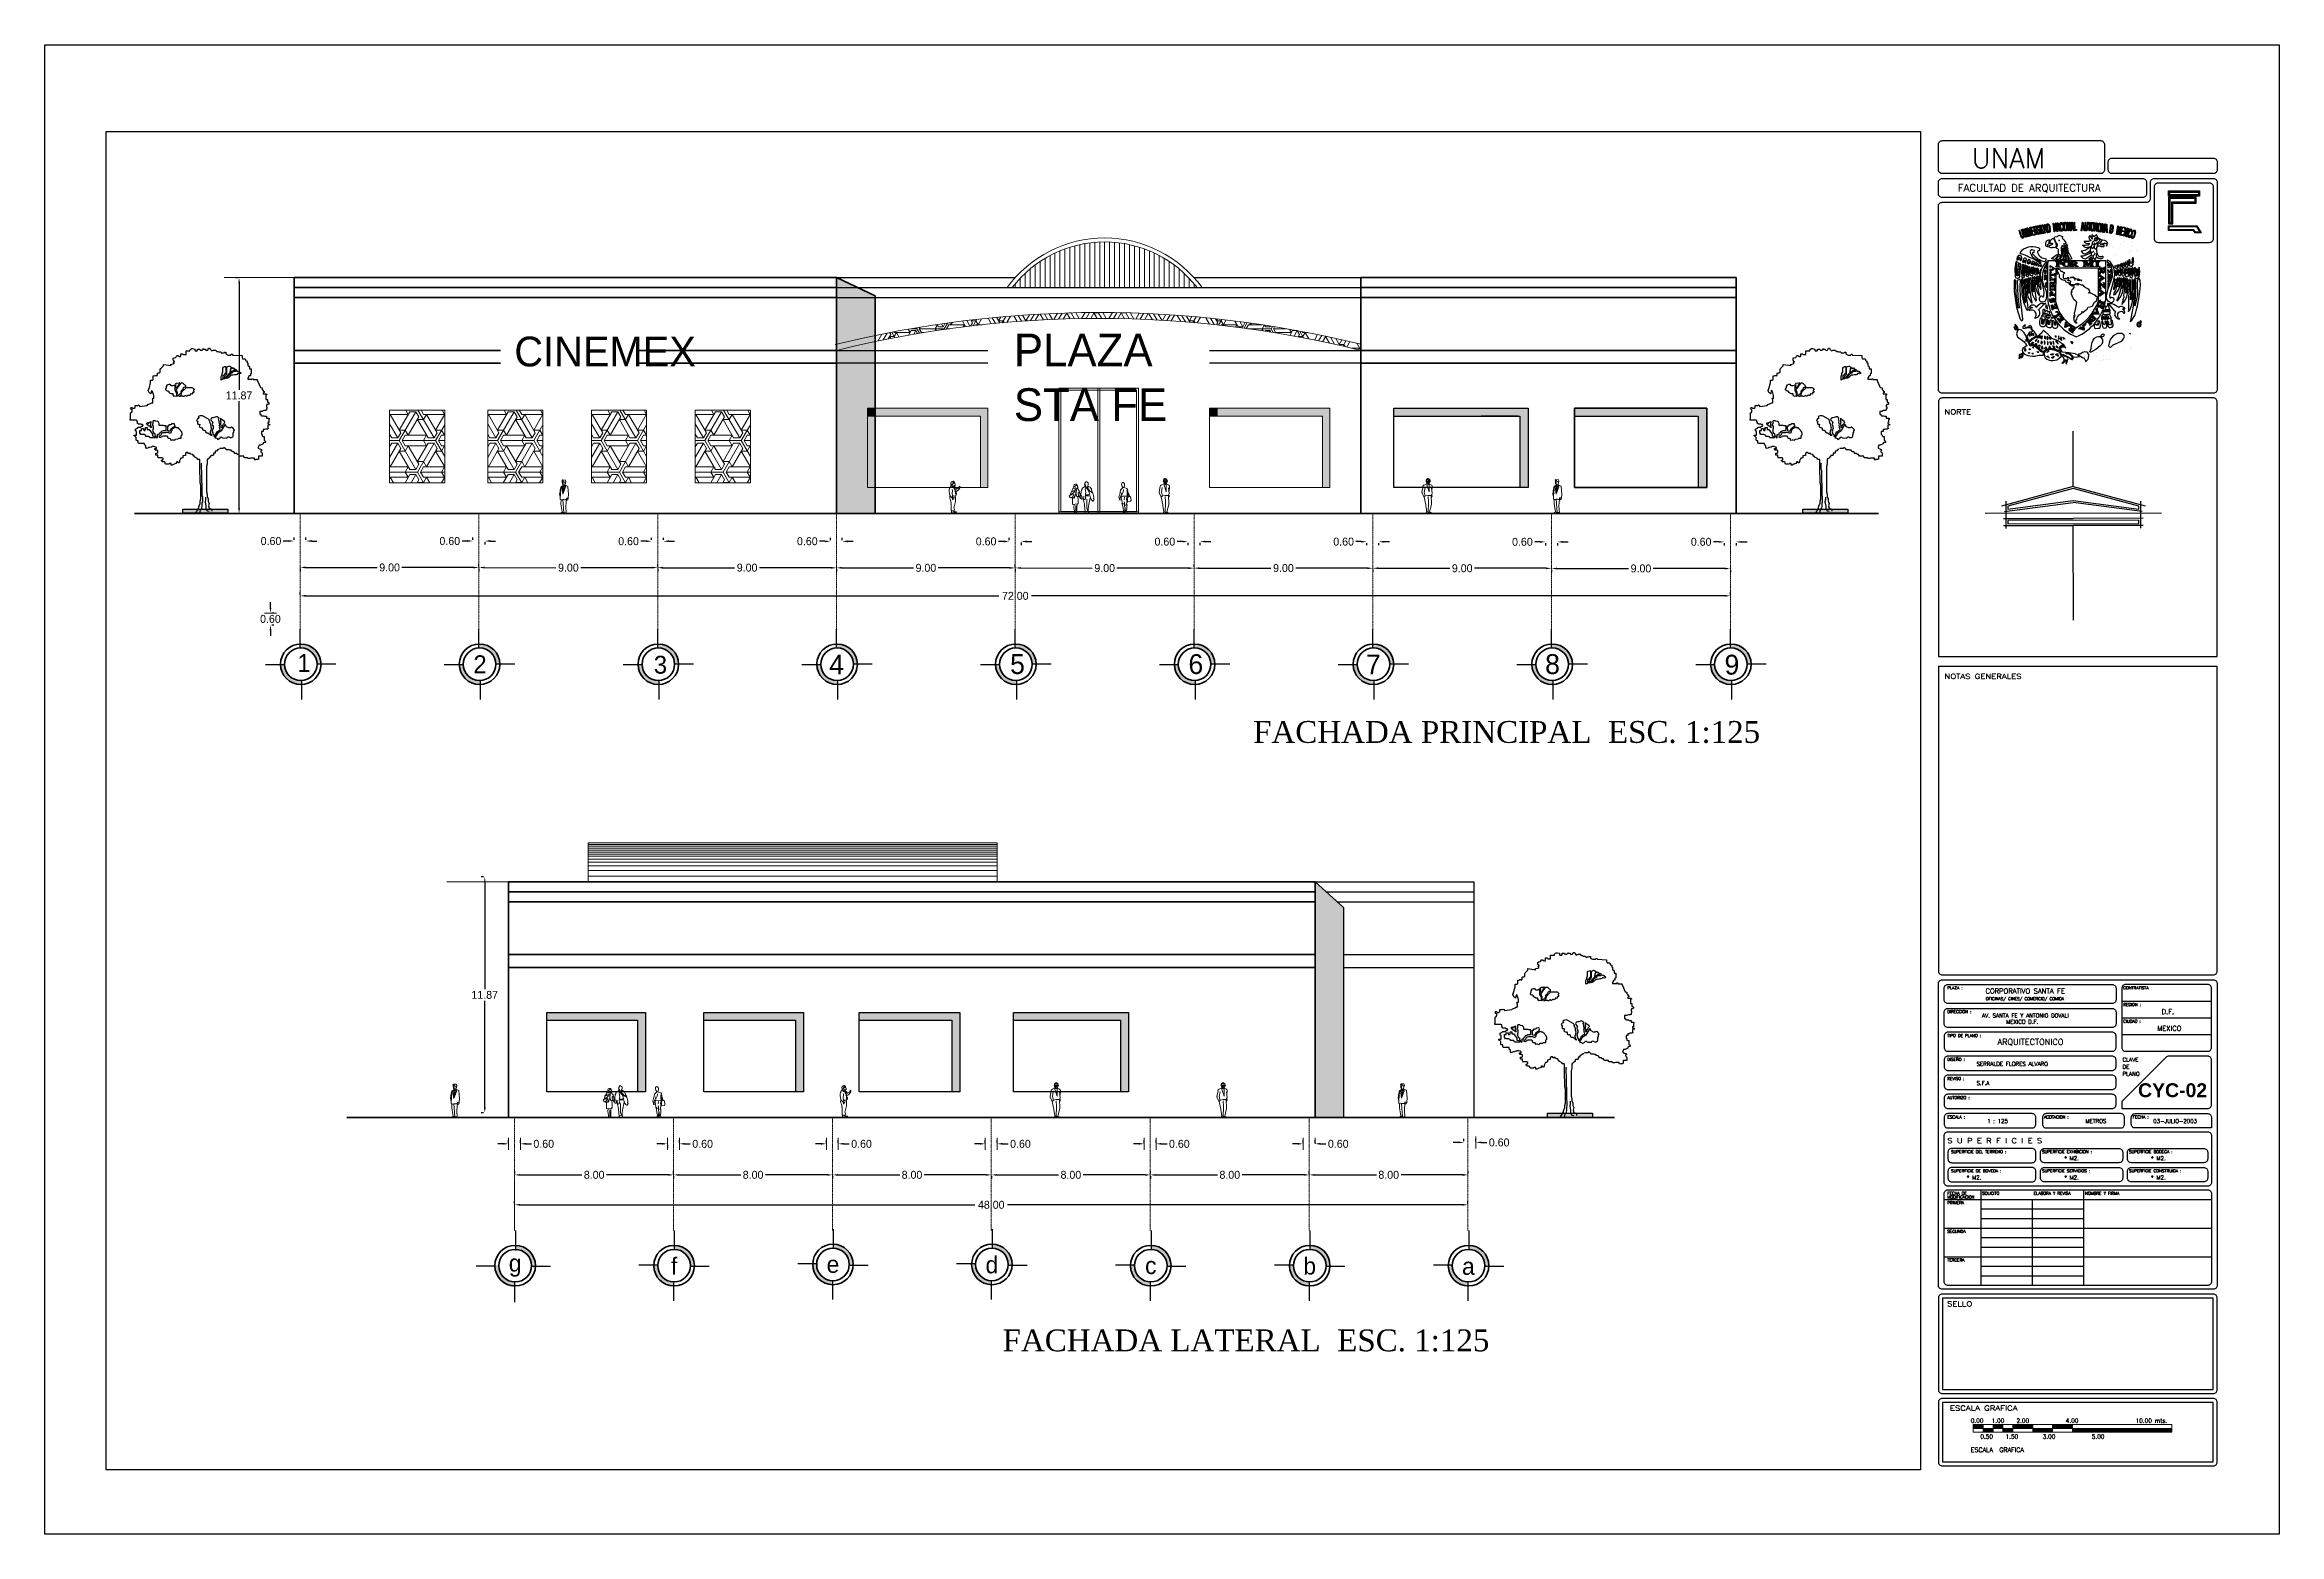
# Paper-space layout 'PLAZA3' of a CAD drawing. Header units: millimetres. Extents: x -16 to 884, y -17 to 583.
# The model-space entities are those that its viewports show. They can reach past a viewport. Long polylines and large blocks are cut down to what shows.
import ezdxf
from ezdxf.enums import TextEntityAlignment as Align

# ---------------------------------------------------------------- set-up
doc = ezdxf.new("R2010")
doc.units = ezdxf.units.MM
doc.header["$LTSCALE"] = 0.065
doc.linetypes.add('DASHDOT', pattern=[25.4, 12.7, -6.35, 0, -6.35])
doc.layers.get('0').update_dxf_attribs({"lineweight": 0})
for name, color, linetype in [('ARBOLES', 1, 'Continuous'), ('BLOQUES', 7, 'Continuous'), ('DATOS', 7, 'Continuous'), ('PPLANO', 1, 'Continuous')]:
    doc.layers.add(name, color=color, linetype=linetype)
for name, color, linetype, lineweight in [('boyas', 50, 'Continuous', 30), ('cajon', 6, 'Continuous', 13), ('ejes', 1, 'DASHDOT', 0), ('escaleras', 90, 'Continuous', 25), ('frente', 7, 'Continuous', 53), ('LINEA DE TIERRA', 183, 'Continuous', 90), ('MUEBLE-1', 5, 'Continuous', 15), ('muebles', 140, 'Continuous', 0), ('muros', 50, 'Continuous', 40)]:
    doc.layers.add(name, color=color, linetype=linetype, lineweight=lineweight)
doc.layers.add('puertos', color=6, linetype='Continuous', plot=False)
doc.styles.add('ROMANS', font='romans')
doc.styles.add('SANSSERIFBOLD', font='sasb____.pfb', dxfattribs={"width": 0.7, "height": 0.5})
doc.dimstyles.get("Standard").update_dxf_attribs({"dimtxt": 0.4, "dimasz": 0.2725, "dimexe": 0.18, "dimexo": 0.0625, "dimgap": 0.09, "dimtad": 0, "dimtih": 1, "dimtoh": 1, "dimzin": 0, "dimdsep": 46, "dimtxsty": 'Standard', "dimcen": 0.283, "dimadec": 0, "dimazin": 0, "dimtfac": 1, "dimtofl": 0, "dimtmove": 0, "dimatfit": 3, "dimfxl": 1, "dimtolj": 1, "dimtzin": 0, "dimarcsym": 0})

# ---------------------------------------------------------------- blocks, each defined once
blk = doc.blocks.new('LOGOUNAM')
at = {"color": 0, "linetype": 'Continuous'}
for p, q in [((-0.224, 2.034), (-0.242, 2.019)), ((-0.242, 2.019), (-0.24, 2.02)), ((-0.24, 2.02), (-0.236, 1.989)), ((-0.239, 1.974), (-0.239, 1.947)), ((-0.237, 1.972), (-0.239, 1.974)), ((-0.218, 1.988), (-0.237, 1.972)), ((-0.236, 1.989), (-0.218, 2.001)), ((-0.218, 2.001), (-0.224, 2.034)), ((-0.218, 1.957), (-0.218, 1.988)), ((-0.211, 2.039), (-0.205, 2.011)), ((-0.208, 2.039), (-0.211, 2.039)), ((-0.196, 2.058), (-0.208, 2.039)), ((-0.205, 2.011), (-0.189, 2.024)), ((-0.183, 2.011), (-0.204, 1.995)), ((-0.204, 1.998), (-0.199, 1.963)), ((-0.204, 1.995), (-0.204, 1.998)), ((-0.202, 1.947), (-0.202, 1.916)), ((-0.201, 1.947), (-0.202, 1.947)), ((-0.202, 1.916), (-0.173, 1.931)), ((-0.173, 1.96), (-0.201, 1.947)), ((-0.199, 1.963), (-0.176, 1.977)), ((-0.189, 2.024), (-0.196, 2.058)), ((-0.186, 2.072), (-0.173, 2.04)), ((-0.183, 2.069), (-0.186, 2.072)), ((-0.164, 2.099), (-0.183, 2.069)), ((-0.176, 1.977), (-0.183, 2.011)), ((-0.183, 1.913), (-0.166, 1.922)), ((-0.182, 1.914), (-0.183, 1.913)), ((-0.153, 1.829), (-0.182, 1.914)), ((-0.173, 2.04), (-0.148, 2.061)), ((-0.173, 2.026), (-0.163, 1.988)), ((-0.17, 2.021), (-0.173, 2.026)), ((-0.173, 1.931), (-0.173, 1.96)), ((-0.148, 2.04), (-0.17, 2.021)), ((-0.166, 1.922), (-0.129, 1.831)), ((-0.148, 2.061), (-0.164, 2.099)), ((-0.163, 1.988), (-0.141, 2.005)), ((-0.139, 1.988), (-0.161, 1.975)), ((-0.161, 1.978), (-0.158, 1.945)), ((-0.161, 1.975), (-0.161, 1.978)), ((-0.158, 1.945), (-0.132, 1.957)), ((-0.151, 1.934), (-0.126, 1.948)), ((-0.11, 1.837), (-0.151, 1.934)), ((-0.141, 2.005), (-0.148, 2.04)), ((-0.132, 1.957), (-0.139, 1.988)), ((-0.126, 1.948), (-0.076, 1.847)), ((0.344, 1.972), (0.343, 1.982)), ((0.344, 1.972), (0.344, 1.972)), ((0.344, 1.972), (0.344, 1.972)), ((-0.442, 1.731), (-0.436, 1.731)), ((-0.442, 1.72), (-0.418, 1.72)), ((-0.442, 1.708), (-0.441, 1.708)), ((-0.442, 1.673), (-0.44, 1.673)), ((-0.442, 1.661), (-0.403, 1.661)), ((-0.442, 1.65), (-0.425, 1.65)), ((-0.442, 1.638), (-0.44, 1.638)), ((-0.442, 1.615), (-0.433, 1.615)), ((-0.442, 1.603), (-0.437, 1.603)), ((-0.442, 1.592), (-0.363, 1.592)), ((-0.442, 1.58), (-0.363, 1.58)), ((-0.442, 1.568), (-0.437, 1.568)), ((-0.442, 1.557), (-0.436, 1.557)), ((-0.442, 1.545), (-0.431, 1.545)), ((-0.442, 1.522), (-0.44, 1.522)), ((-0.442, 1.51), (-0.363, 1.51)), ((-0.427, 1.673), (-0.382, 1.673)), ((-0.411, 1.708), (-0.396, 1.708)), ((-0.405, 1.685), (-0.361, 1.685)), ((-0.39, 1.696), (-0.375, 1.696)), ((-0.368, 1.568), (-0.363, 1.568)), ((-0.365, 1.603), (-0.363, 1.603)), ((-0.365, 1.557), (-0.363, 1.557)), ((-0.365, 1.522), (-0.363, 1.522)), ((-0.347, 1.801), (-0.277, 1.801)), ((-0.329, 1.789), (-0.299, 1.789)), ((-0.329, 1.778), (-0.299, 1.778)), ((-0.329, 1.766), (-0.299, 1.766)), ((-0.329, 1.754), (-0.299, 1.754)), ((-0.329, 1.743), (-0.299, 1.743)), ((-0.329, 1.731), (-0.299, 1.731)), ((-0.277, 1.766), (-0.248, 1.766)), ((-0.271, 1.789), (-0.241, 1.789)), ((-0.269, 1.778), (-0.238, 1.778)), ((-0.235, 1.766), (-0.2, 1.766)), ((-0.234, 1.754), (-0.2, 1.754)), ((-0.231, 1.778), (-0.199, 1.778)), ((-0.228, 1.743), (-0.197, 1.743)), ((-0.22, 1.789), (-0.193, 1.789)), ((-0.215, 1.731), (-0.189, 1.731)), ((-0.195, 1.801), (-0.139, 1.801)), ((-0.129, 1.831), (-0.153, 1.829)), ((-0.145, 1.731), (-0.12, 1.731)), ((-0.141, 1.789), (-0.114, 1.789)), ((-0.137, 1.743), (-0.106, 1.743)), ((-0.135, 1.778), (-0.103, 1.778)), ((-0.134, 1.766), (-0.099, 1.766)), ((-0.134, 1.754), (-0.1, 1.754)), ((-0.112, 1.801), (-0.031, 1.801)), ((-0.094, 1.789), (-0.064, 1.789)), ((-0.094, 1.778), (-0.064, 1.778)), ((-0.094, 1.766), (-0.064, 1.766)), ((-0.094, 1.754), (-0.064, 1.754)), ((-0.094, 1.743), (-0.064, 1.743)), ((-0.094, 1.731), (-0.064, 1.731)), ((-0.051, 1.754), (-0.015, 1.754)), ((-0.037, 1.743), (-0.002, 1.743)), ((-0.033, 1.766), (-0.002, 1.766)), ((-0.026, 1.789), (0.003, 1.789)), ((-0.024, 1.778), (0.006, 1.778)), ((-0.023, 1.731), (0.012, 1.731)), ((0.113, 1.801), (0.167, 1.801)), ((0.131, 1.789), (0.14, 1.789)), ((0.131, 1.778), (0.14, 1.778)), ((0.131, 1.766), (0.14, 1.766)), ((0.131, 1.754), (0.14, 1.754)), ((0.131, 1.743), (0.14, 1.743)), ((0.131, 1.731), (0.141, 1.732)), ((0.143, 1.789), (0.175, 1.789)), ((0.152, 1.778), (0.183, 1.778)), ((0.16, 1.766), (0.192, 1.766)), ((0.168, 1.754), (0.2, 1.754)), ((0.176, 1.743), (0.206, 1.743)), ((0.184, 1.731), (0.199, 1.731)), ((0.204, 1.754), (0.214, 1.754)), ((0.212, 1.766), (0.222, 1.766)), ((0.22, 1.778), (0.23, 1.778)), ((0.228, 1.789), (0.237, 1.789)), ((0.235, 1.801), (0.29, 1.801)), ((0.241, 1.789), (0.271, 1.789)), ((0.241, 1.778), (0.271, 1.778)), ((0.241, 1.766), (0.271, 1.766)), ((0.241, 1.754), (0.271, 1.754)), ((0.241, 1.743), (0.271, 1.743)), ((0.241, 1.731), (0.272, 1.731)), ((0.318, 1.801), (0.385, 1.801)), ((0.336, 1.789), (0.366, 1.789)), ((0.336, 1.778), (0.366, 1.778)), ((0.336, 1.766), (0.366, 1.766)), ((0.336, 1.754), (0.366, 1.754)), ((0.336, 1.743), (0.366, 1.743)), ((0.336, 1.731), (0.367, 1.731)), ((0.367, 1.695), (0.367, 1.673)), ((0.367, 1.685), (0.368, 1.685)), ((0.391, 1.708), (0.394, 1.708)), ((0.391, 1.696), (0.471, 1.696)), ((0.391, 1.685), (0.471, 1.685)), ((0.391, 1.673), (0.397, 1.673)), ((0.391, 1.661), (0.393, 1.661)), ((0.391, 1.626), (0.421, 1.626)), ((0.391, 1.615), (0.41, 1.615)), ((0.391, 1.603), (0.4, 1.603)), ((0.391, 1.592), (0.394, 1.592)), ((0.391, 1.58), (0.397, 1.58)), ((0.391, 1.568), (0.412, 1.568)), ((0.391, 1.557), (0.394, 1.557)), ((0.391, 1.51), (0.394, 1.51)), ((0.402, 1.638), (0.44, 1.638)), ((0.405, 1.51), (0.449, 1.51)), ((0.413, 1.65), (0.433, 1.65)), ((0.415, 1.557), (0.429, 1.557)), ((0.415, 1.545), (0.42, 1.545)), ((0.415, 1.533), (0.42, 1.533)), ((0.415, 1.522), (0.42, 1.522)), ((0.422, 1.522), (0.467, 1.522)), ((0.424, 1.661), (0.432, 1.661)), ((0.428, 1.673), (0.432, 1.673)), ((0.43, 1.626), (0.468, 1.626)), ((0.433, 1.545), (0.446, 1.545)), ((0.436, 1.615), (0.462, 1.615)), ((0.44, 1.533), (0.464, 1.533)), ((0.457, 1.638), (0.47, 1.638)), ((0.465, 1.65), (0.471, 1.65)), ((0.467, 1.673), (0.471, 1.673)), ((0.467, 1.661), (0.471, 1.661)), ((0.469, 1.708), (0.471, 1.708)), ((-0.45, 1.173), (-0.428, 1.173)), ((-0.445, 1.15), (-0.441, 1.15)), ((-0.444, 1.161), (-0.438, 1.161)), ((-0.444, 1.138), (-0.44, 1.138)), ((-0.442, 1.499), (-0.363, 1.499)), ((-0.442, 1.487), (-0.439, 1.487)), ((-0.442, 1.429), (-0.435, 1.429)), ((-0.442, 1.417), (-0.438, 1.417)), ((-0.442, 1.405), (-0.439, 1.405)), ((-0.442, 1.394), (-0.363, 1.394)), ((-0.442, 1.382), (-0.363, 1.382)), ((-0.442, 1.371), (-0.441, 1.371)), ((-0.442, 1.359), (-0.441, 1.359)), ((-0.442, 1.347), (-0.431, 1.348)), ((-0.442, 1.336), (-0.363, 1.336)), ((-0.442, 1.324), (-0.437, 1.324)), ((-0.442, 1.312), (-0.441, 1.312)), ((-0.442, 1.266), (-0.438, 1.266)), ((-0.442, 1.254), (-0.439, 1.255)), ((-0.442, 1.243), (-0.363, 1.243)), ((-0.442, 1.231), (-0.438, 1.231)), ((-0.442, 1.219), (-0.441, 1.219)), ((-0.441, 1.44), (-0.401, 1.44)), ((-0.441, 1.277), (-0.425, 1.278)), ((-0.439, 1.126), (-0.402, 1.126)), ((-0.438, 1.289), (-0.404, 1.289)), ((-0.434, 1.452), (-0.406, 1.452)), ((-0.428, 1.301), (-0.414, 1.301)), ((-0.419, 1.138), (-0.397, 1.138)), ((-0.417, 1.278), (-0.401, 1.277)), ((-0.416, 1.15), (-0.395, 1.15)), ((-0.414, 1.161), (-0.392, 1.161)), ((-0.411, 1.173), (-0.387, 1.173)), ((-0.406, 1.429), (-0.379, 1.429)), ((-0.404, 1.417), (-0.392, 1.417)), ((-0.404, 1.266), (-0.399, 1.266)), ((-0.403, 1.405), (-0.399, 1.405)), ((-0.403, 1.255), (-0.399, 1.255)), ((-0.403, 1.184), (-0.376, 1.184)), ((-0.397, 1.44), (-0.366, 1.44)), ((-0.384, 1.452), (-0.363, 1.452)), ((-0.38, 1.126), (-0.357, 1.126)), ((-0.374, 1.348), (-0.363, 1.347)), ((-0.374, 1.173), (-0.367, 1.173)), ((-0.371, 1.464), (-0.363, 1.464)), ((-0.371, 1.255), (-0.363, 1.254)), ((-0.37, 1.138), (-0.364, 1.138)), ((-0.369, 1.405), (-0.363, 1.405)), ((-0.369, 1.324), (-0.363, 1.324)), ((-0.368, 1.231), (-0.363, 1.231)), ((-0.367, 1.161), (-0.363, 1.161)), ((-0.367, 1.15), (-0.362, 1.15)), ((-0.366, 1.487), (-0.363, 1.487)), ((-0.365, 1.417), (-0.363, 1.417)), ((-0.365, 1.371), (-0.363, 1.371)), ((-0.365, 1.359), (-0.363, 1.359)), ((-0.365, 1.312), (-0.363, 1.312)), ((-0.365, 1.266), (-0.363, 1.266)), ((-0.365, 1.219), (-0.363, 1.219)), ((0.384, 1.126), (0.441, 1.126)), ((0.388, 1.138), (0.408, 1.138)), ((0.391, 1.499), (0.431, 1.499)), ((0.391, 1.487), (0.413, 1.487)), ((0.391, 1.475), (0.397, 1.475)), ((0.391, 1.452), (0.399, 1.452)), ((0.391, 1.44), (0.412, 1.44)), ((0.391, 1.429), (0.425, 1.429)), ((0.391, 1.417), (0.397, 1.417)), ((0.391, 1.405), (0.397, 1.405)), ((0.391, 1.394), (0.397, 1.394)), ((0.391, 1.382), (0.398, 1.382)), ((0.391, 1.371), (0.401, 1.371)), ((0.391, 1.359), (0.408, 1.359)), ((0.391, 1.336), (0.395, 1.336)), ((0.391, 1.324), (0.407, 1.324)), ((0.391, 1.312), (0.394, 1.312)), ((0.391, 1.266), (0.394, 1.266)), ((0.391, 1.254), (0.435, 1.254)), ((0.391, 1.243), (0.417, 1.243)), ((0.391, 1.231), (0.4, 1.231)), ((0.391, 1.219), (0.393, 1.219)), ((0.392, 1.15), (0.395, 1.15)), ((0.403, 1.417), (0.438, 1.417)), ((0.41, 1.266), (0.453, 1.266)), ((0.411, 1.312), (0.425, 1.312)), ((0.415, 1.301), (0.42, 1.301)), ((0.415, 1.277), (0.42, 1.277)), ((0.416, 1.405), (0.45, 1.405)), ((0.42, 1.289), (0.459, 1.289)), ((0.427, 1.277), (0.471, 1.277)), ((0.428, 1.301), (0.442, 1.301)), ((0.429, 1.394), (0.463, 1.394)), ((0.441, 1.382), (0.471, 1.382)), ((0.454, 1.371), (0.471, 1.371)), ((0.458, 1.44), (0.471, 1.44)), ((0.464, 1.429), (0.471, 1.429)), ((0.465, 1.417), (0.471, 1.417)), ((0.465, 1.405), (0.471, 1.405)), ((0.465, 1.394), (0.471, 1.394)), ((0.466, 1.126), (0.468, 1.126)), ((0.467, 1.359), (0.471, 1.359)), ((-0.425, 1.068), (-0.409, 1.068)), ((-0.422, 1.056), (-0.414, 1.056)), ((-0.419, 1.045), (-0.413, 1.045)), ((-0.416, 1.033), (-0.41, 1.033)), ((-0.413, 1.022), (-0.342, 1.021)), ((-0.41, 1.01), (-0.385, 1.01)), ((-0.407, 0.998), (-0.404, 0.998)), ((-0.392, 1.056), (-0.371, 1.056)), ((-0.389, 1.033), (-0.334, 1.033)), ((-0.381, 1.045), (-0.376, 1.045)), ((-0.368, 0.894), (-0.366, 0.894)), ((-0.364, 1.091), (-0.349, 1.091)), ((-0.359, 0.882), (-0.324, 0.882)), ((-0.355, 1.08), (-0.346, 1.08)), ((-0.35, 0.87), (-0.339, 0.87)), ((-0.347, 1.068), (-0.343, 1.068)), ((-0.347, 0.894), (-0.308, 0.894)), ((-0.345, 1.045), (-0.337, 1.045)), ((-0.344, 1.056), (-0.34, 1.056)), ((-0.342, 0.963), (-0.321, 0.963)), ((-0.342, 0.859), (-0.34, 0.859)), ((-0.335, 1.021), (-0.331, 1.022)), ((-0.332, 0.905), (-0.293, 0.905)), ((-0.322, 0.835), (-0.308, 0.835)), ((-0.32, 0.952), (-0.312, 0.952)), ((-0.316, 0.917), (-0.286, 0.917)), ((-0.312, 0.824), (-0.304, 0.824)), ((-0.311, 0.94), (-0.303, 0.94)), ((-0.311, 0.847), (-0.305, 0.847)), ((-0.304, 0.928), (-0.295, 0.928)), ((-0.302, 0.812), (-0.295, 0.812)), ((-0.292, 0.801), (-0.26, 0.801)), ((-0.291, 0.835), (-0.282, 0.836)), ((-0.283, 0.812), (-0.247, 0.812)), ((-0.282, 0.789), (-0.274, 0.789)), ((-0.281, 0.905), (-0.277, 0.905)), ((-0.278, 0.882), (-0.257, 0.882)), ((-0.278, 0.847), (-0.269, 0.847)), ((-0.276, 0.835), (-0.267, 0.835)), ((-0.272, 0.777), (-0.27, 0.777)), ((-0.269, 0.824), (-0.233, 0.824)), ((-0.255, 0.835), (-0.217, 0.835)), ((-0.253, 0.87), (-0.247, 0.87)), ((-0.242, 0.859), (-0.237, 0.859)), ((-0.242, 0.847), (-0.227, 0.847)), ((-0.187, 0.754), (-0.166, 0.754)), ((-0.186, 0.789), (-0.182, 0.789)), ((-0.186, 0.766), (-0.164, 0.766)), ((-0.184, 0.777), (-0.166, 0.777)), ((-0.154, 0.766), (-0.151, 0.766)), ((0.137, 0.754), (0.151, 0.754)), ((0.143, 0.766), (0.154, 0.766)), ((0.155, 0.777), (0.163, 0.777)), ((0.167, 0.789), (0.176, 0.789)), ((0.179, 0.801), (0.215, 0.801)), ((0.188, 0.789), (0.226, 0.789)), ((0.191, 0.812), (0.204, 0.812)), ((0.199, 0.777), (0.237, 0.777)), ((0.204, 0.824), (0.207, 0.824)), ((0.21, 0.766), (0.248, 0.766)), ((0.213, 0.835), (0.265, 0.835)), ((0.214, 0.824), (0.248, 0.824)), ((0.218, 0.847), (0.234, 0.847)), ((0.221, 0.754), (0.246, 0.754)), ((0.226, 0.859), (0.234, 0.859)), ((0.235, 0.87), (0.24, 0.87)), ((0.245, 0.812), (0.29, 0.812)), ((0.245, 0.801), (0.278, 0.801)), ((0.246, 0.882), (0.283, 0.882)), ((0.251, 0.824), (0.262, 0.824)), ((0.253, 0.766), (0.258, 0.766)), ((0.256, 0.894), (0.27, 0.894)), ((0.257, 0.87), (0.296, 0.87)), ((0.267, 0.905), (0.27, 0.905)), ((0.267, 0.847), (0.272, 0.847)), ((0.27, 0.859), (0.309, 0.859)), ((0.276, 0.917), (0.278, 0.917)), ((0.283, 0.847), (0.321, 0.847)), ((0.284, 0.928), (0.375, 0.928)), ((0.291, 0.94), (0.37, 0.94)), ((0.295, 0.824), (0.3, 0.824)), ((0.296, 0.835), (0.311, 0.835)), ((0.299, 0.952), (0.303, 0.952)), ((0.326, 0.987), (0.352, 0.987)), ((0.328, 0.952), (0.335, 0.952)), ((0.33, 0.859), (0.332, 0.859)), ((0.331, 0.998), (0.347, 0.998)), ((0.336, 0.963), (0.343, 0.963)), ((0.339, 1.01), (0.345, 1.01)), ((0.344, 0.975), (0.356, 0.975)), ((0.353, 0.963), (0.361, 0.963)), ((0.355, 1.045), (0.359, 1.045)), ((0.358, 0.952), (0.366, 0.952)), ((0.36, 1.056), (0.422, 1.056)), ((0.364, 1.068), (0.389, 1.068)), ((0.368, 1.08), (0.371, 1.08)), ((0.371, 1.045), (0.44, 1.045)), ((0.376, 1.103), (0.378, 1.103)), ((0.38, 1.115), (0.386, 1.115)), ((0.392, 1.115), (0.464, 1.115)), ((0.404, 1.068), (0.41, 1.068)), ((0.404, 1.033), (0.436, 1.033)), ((0.409, 1.08), (0.415, 1.08)), ((0.413, 1.091), (0.419, 1.091)), ((0.417, 1.103), (0.423, 1.103)), ((0.425, 1.103), (0.46, 1.103)), ((0.426, 1.01), (0.427, 1.01)), ((0.427, 1.022), (0.432, 1.022)), ((0.441, 1.056), (0.444, 1.056)), ((0.45, 1.08), (0.452, 1.08)), ((0.451, 1.091), (0.456, 1.091)), ((-0.194, 0.707), (-0.169, 0.707)), ((-0.192, 0.719), (-0.171, 0.719)), ((-0.19, 0.731), (-0.169, 0.731)), ((-0.189, 0.742), (-0.159, 0.742)), ((-0.158, 0.719), (-0.142, 0.719)), ((-0.153, 0.731), (-0.143, 0.731)), ((-0.132, 0.731), (-0.113, 0.73)), ((-0.125, 0.742), (-0.12, 0.742)), ((-0.124, 0.661), (-0.105, 0.661)), ((-0.122, 0.673), (-0.071, 0.673)), ((-0.12, 0.649), (-0.11, 0.649)), ((-0.107, 0.638), (-0.105, 0.638)), ((-0.099, 0.719), (-0.087, 0.719)), ((-0.097, 0.707), (-0.076, 0.707)), ((-0.095, 0.696), (-0.075, 0.696)), ((-0.093, 0.684), (-0.073, 0.684)), ((-0.091, 0.626), (-0.06, 0.626)), ((-0.084, 0.638), (-0.052, 0.638)), ((-0.079, 0.661), (-0.065, 0.661)), ((-0.075, 0.649), (-0.044, 0.649)), ((-0.073, 0.614), (-0.065, 0.614)), ((-0.064, 0.661), (-0.036, 0.661)), ((-0.056, 0.673), (-0.029, 0.673)), ((-0.048, 0.684), (-0.035, 0.684)), ((-0.027, 0.673), (-0.023, 0.673)), ((-0.022, 0.673), (-0.017, 0.673)), ((0.043, 0.684), (0.103, 0.684)), ((0.057, 0.696), (0.069, 0.696)), ((0.062, 0.673), (0.13, 0.673)), ((0.072, 0.707), (0.075, 0.707)), ((0.095, 0.696), (0.104, 0.696)), ((0.097, 0.661), (0.131, 0.661)), ((0.11, 0.707), (0.127, 0.707)), ((0.116, 0.742), (0.125, 0.742)), ((0.116, 0.731), (0.125, 0.731)), ((0.119, 0.719), (0.126, 0.719)), ((0.12, 0.696), (0.128, 0.696)), ((0.121, 0.684), (0.129, 0.684)), ((0.146, 0.742), (0.153, 0.742)), ((0.228, 0.742), (0.234, 0.742))]:
    blk.add_line(p, q, dxfattribs=at)
at = {"color": 0, "linetype": 'Continuous', "const_width": 0.000125}
for points in [[(-0.962, 2.128, -0.019637), (-0.971, 2.141, -0.035326), (-0.975, 2.149, -0.09279), (-0.983, 2.188, 0.0966), (-0.991, 2.225, 0.117412), (-1.008, 2.247, -0.118623), (-1.024, 2.269, -0.077169), (-1.031, 2.295, -0.113611), (-1.029, 2.313, -0.071946), (-1.02, 2.329, -0.076024), (-1.009, 2.34, -0.038136), (-0.982, 2.356, -0.042483), (-0.957, 2.367, -0.007399), (-0.906, 2.382, -0.011811), (-0.874, 2.39, -0.001329), (-0.817, 2.403, -0.003246), (-0.793, 2.408, -0.002526), (-0.738, 2.42, -0.005014), (-0.71, 2.425, -0.008067), (-0.666, 2.432, 0.005003), (-0.596, 2.443, 0.006373), (-0.54, 2.453, -0.011455), (-0.509, 2.459, -0.008166), (-0.488, 2.461, -0.002131), (-0.41, 2.47, -0.002015), (-0.341, 2.477, -0.004658), (-0.312, 2.479, -0.016951), (-0.266, 2.481, 0.011218), (-0.197, 2.484, 0.007483), (-0.144, 2.487, -0.009419), (-0.103, 2.49, -0.00808), (-0.04, 2.492, -0.006795), (0.035, 2.492, -0.001454), (0.094, 2.491, -0.001647), (0.146, 2.49, -0.001884), (0.201, 2.488, -0.001924), (0.255, 2.487, -0.007681), (0.283, 2.485, -0.002639), (0.362, 2.479, -0.011794), (0.434, 2.471, -0.005405), (0.591, 2.449, -0.014446), (0.631, 2.442, -0.002731), (0.843, 2.396, -0.031822), (1.046, 2.337, -0.229227), (1.067, 2.315, -0.162276), (1.067, 2.29, -0.069676), (1.041, 2.238, -0.029694), (1.026, 2.218, 0.071271), (1.02, 2.208, 0.021257), (1.015, 2.197, 0.01687), (1.01, 2.182, 0.052608), (1.007, 2.165, -0.055623), (1.004, 2.149, -0.064165), (1, 2.14, -0.170131), (0.997, 2.138, -0.219789), (0.977, 2.139, 0.059568), (0.911, 2.167, 0.000379), (0.839, 2.188, 0.003853), (0.832, 2.19, 0.00424), (0.799, 2.198, 0.007112), (0.778, 2.203, 0.024937), (0.757, 2.207, -0.01885), (0.728, 2.211, -0.018443), (0.691, 2.22, 0.018076), (0.653, 2.229, 0.007233), (0.61, 2.237, 0.012166), (0.584, 2.24, 0.007023), (0.556, 2.243, -0.006775), (0.527, 2.246, -0.002363), (0.489, 2.251, -0.003294), (0.462, 2.254, -0.010381), (0.449, 2.256, 0.005932), (0.427, 2.26, 0.019311), (0.341, 2.27, 0.014592), (0.226, 2.276, 0.001561), (0.164, 2.277, -0.002336), (0.124, 2.278, -0.000903), (0.069, 2.279, 0.001035), (0.021, 2.28, 0.004003), (-0.018, 2.281, 0.001509), (-0.123, 2.281, 0.007842), (-0.222, 2.28, 0.011496), (-0.289, 2.276, 0.009186), (-0.354, 2.27, 0.008521), (-0.425, 2.26, 0.00049), (-0.48, 2.252, 0.000521), (-0.531, 2.244, 0.000998), (-0.596, 2.234, 0.004054), (-0.612, 2.232, 0.025979), (-0.635, 2.226, -0.010267), (-0.693, 2.211, -0.012314), (-0.783, 2.192, 0.026653), (-0.825, 2.182, 0.000954), (-0.848, 2.175, -0.000489), (-0.892, 2.162, -0.000456), (-0.903, 2.158, 0.00027), (-0.921, 2.153, 0.076067), (-0.935, 2.146, 0.043666), (-0.955, 2.13)], [(0.297, 2.04, -0.009838), (0.296, 2.023, -0.014854), (0.296, 2.012, -0.007508), (0.294, 1.999), (0.293, 1.987), (0.293, 1.982, 0.014018), (0.296, 1.968, 0.041165), (0.3, 1.954), (0.305, 1.945), (0.31, 1.941), (0.318, 1.939), (0.326, 1.941), (0.334, 1.946), (0.337, 1.949), (0.34, 1.955, 0.080821), (0.343, 1.962, 0.0654), (0.344, 1.972)]]:
    blk.add_lwpolyline(points, format="xyb", dxfattribs=at)
at = {"color": 0, "linetype": 'Continuous'}
for points in [[(-0.924, 2.339), (-0.917, 2.341), (-0.894, 2.261), (-0.891, 2.252), (-0.889, 2.243), (-0.887, 2.235), (-0.886, 2.228), (-0.886, 2.222), (-0.886, 2.216), (-0.886, 2.211), (-0.887, 2.206), (-0.889, 2.202), (-0.892, 2.199), (-0.895, 2.196), (-0.898, 2.195), (-0.902, 2.194), (-0.906, 2.195), (-0.91, 2.196), (-0.913, 2.198), (-0.917, 2.201), (-0.92, 2.205), (-0.923, 2.209), (-0.925, 2.215), (-0.928, 2.222), (-0.932, 2.229), (-0.935, 2.238), (-0.938, 2.249), (-0.961, 2.329), (-0.953, 2.331), (-0.931, 2.251), (-0.928, 2.243), (-0.926, 2.236), (-0.923, 2.23), (-0.921, 2.225), (-0.919, 2.222), (-0.918, 2.218), (-0.915, 2.215), (-0.913, 2.213), (-0.911, 2.212), (-0.909, 2.211), (-0.906, 2.211), (-0.904, 2.211), (-0.9, 2.213), (-0.898, 2.216), (-0.895, 2.219), (-0.894, 2.223), (-0.894, 2.229), (-0.896, 2.238), (-0.898, 2.248), (-0.901, 2.26), (-0.924, 2.339)], [(-0.857, 2.21), (-0.898, 2.348), (-0.89, 2.351), (-0.829, 2.251), (-0.861, 2.359), (-0.854, 2.361), (-0.813, 2.222), (-0.821, 2.22), (-0.881, 2.32), (-0.85, 2.212), (-0.857, 2.21)], [(-0.804, 2.224), (-0.845, 2.362), (-0.837, 2.364), (-0.796, 2.226), (-0.804, 2.224)], [(-0.77, 2.232), (-0.826, 2.367), (-0.818, 2.369), (-0.778, 2.271), (-0.776, 2.265), (-0.774, 2.26), (-0.772, 2.254), (-0.77, 2.249), (-0.77, 2.255), (-0.771, 2.261), (-0.771, 2.267), (-0.772, 2.272), (-0.78, 2.378), (-0.772, 2.38), (-0.762, 2.234), (-0.77, 2.232)], [(-0.737, 2.239), (-0.766, 2.381), (-0.724, 2.389), (-0.721, 2.372), (-0.755, 2.365), (-0.746, 2.322), (-0.714, 2.329), (-0.711, 2.312), (-0.743, 2.305), (-0.733, 2.257), (-0.698, 2.265), (-0.694, 2.248), (-0.737, 2.239)], [(-0.689, 2.251), (-0.72, 2.393), (-0.695, 2.398), (-0.692, 2.399), (-0.688, 2.398), (-0.686, 2.398), (-0.683, 2.397), (-0.681, 2.395), (-0.678, 2.393), (-0.676, 2.389), (-0.674, 2.385), (-0.671, 2.38), (-0.67, 2.375), (-0.668, 2.369), (-0.667, 2.364), (-0.665, 2.357), (-0.665, 2.35), (-0.665, 2.343), (-0.665, 2.338), (-0.666, 2.333), (-0.668, 2.328), (-0.671, 2.325), (-0.674, 2.322), (-0.673, 2.32), (-0.671, 2.319), (-0.67, 2.317), (-0.668, 2.316), (-0.666, 2.312), (-0.663, 2.308), (-0.661, 2.303), (-0.658, 2.299), (-0.641, 2.262), (-0.649, 2.26), (-0.663, 2.288), (-0.666, 2.294), (-0.668, 2.298), (-0.671, 2.303), (-0.673, 2.306), (-0.674, 2.309), (-0.676, 2.312), (-0.677, 2.314), (-0.678, 2.315), (-0.679, 2.316), (-0.681, 2.317), (-0.681, 2.317), (-0.683, 2.318), (-0.684, 2.318), (-0.685, 2.318), (-0.686, 2.318), (-0.687, 2.318), (-0.695, 2.316), (-0.682, 2.253), (-0.689, 2.251)], [(-0.699, 2.333), (-0.683, 2.336), (-0.681, 2.337), (-0.679, 2.338), (-0.677, 2.339), (-0.676, 2.34), (-0.675, 2.342), (-0.674, 2.345), (-0.673, 2.347), (-0.673, 2.35), (-0.673, 2.352), (-0.673, 2.355), (-0.673, 2.359), (-0.674, 2.362), (-0.675, 2.367), (-0.676, 2.371), (-0.678, 2.374), (-0.681, 2.377), (-0.683, 2.379), (-0.685, 2.381), (-0.688, 2.381), (-0.691, 2.381), (-0.709, 2.377), (-0.699, 2.333)], [(-0.657, 2.307), (-0.649, 2.308), (-0.648, 2.303), (-0.646, 2.298), (-0.645, 2.294), (-0.643, 2.29), (-0.642, 2.287), (-0.64, 2.285), (-0.637, 2.282), (-0.635, 2.28), (-0.633, 2.279), (-0.631, 2.278), (-0.628, 2.278), (-0.626, 2.278), (-0.624, 2.279), (-0.622, 2.279), (-0.621, 2.281), (-0.619, 2.283), (-0.618, 2.285), (-0.617, 2.287), (-0.617, 2.29), (-0.616, 2.292), (-0.616, 2.296), (-0.616, 2.299), (-0.617, 2.302), (-0.617, 2.305), (-0.618, 2.308), (-0.619, 2.31), (-0.62, 2.313), (-0.621, 2.315), (-0.622, 2.317), (-0.624, 2.32), (-0.625, 2.321), (-0.628, 2.322), (-0.629, 2.323), (-0.631, 2.324), (-0.635, 2.326), (-0.639, 2.327), (-0.643, 2.328), (-0.647, 2.33), (-0.649, 2.332), (-0.652, 2.333), (-0.655, 2.336), (-0.657, 2.339), (-0.659, 2.342), (-0.661, 2.345), (-0.662, 2.349), (-0.664, 2.353), (-0.666, 2.357), (-0.666, 2.362), (-0.668, 2.367), (-0.668, 2.372), (-0.668, 2.378), (-0.668, 2.382), (-0.667, 2.387), (-0.667, 2.391), (-0.665, 2.395), (-0.664, 2.398), (-0.662, 2.401), (-0.66, 2.403), (-0.657, 2.404), (-0.654, 2.405), (-0.651, 2.405), (-0.649, 2.405), (-0.645, 2.404), (-0.642, 2.402), (-0.639, 2.4), (-0.637, 2.397), (-0.634, 2.394), (-0.631, 2.39), (-0.629, 2.385), (-0.627, 2.379), (-0.625, 2.374), (-0.624, 2.368), (-0.631, 2.367), (-0.633, 2.372), (-0.635, 2.377), (-0.638, 2.381), (-0.64, 2.384), (-0.642, 2.386), (-0.645, 2.388), (-0.648, 2.388), (-0.651, 2.388), (-0.654, 2.387), (-0.656, 2.385), (-0.658, 2.383), (-0.659, 2.38), (-0.66, 2.377), (-0.66, 2.373), (-0.66, 2.369), (-0.659, 2.365), (-0.658, 2.361), (-0.657, 2.358), (-0.656, 2.355), (-0.654, 2.353), (-0.652, 2.351), (-0.649, 2.349), (-0.646, 2.347), (-0.641, 2.345), (-0.637, 2.344), (-0.632, 2.342), (-0.629, 2.341), (-0.627, 2.339), (-0.624, 2.336), (-0.621, 2.334), (-0.619, 2.33), (-0.616, 2.326), (-0.614, 2.322), (-0.612, 2.318), (-0.611, 2.313), (-0.61, 2.307), (-0.609, 2.301), (-0.608, 2.296), (-0.608, 2.291), (-0.608, 2.286), (-0.609, 2.281), (-0.61, 2.276), (-0.611, 2.272), (-0.612, 2.269), (-0.614, 2.266), (-0.616, 2.264), (-0.619, 2.262), (-0.622, 2.261), (-0.625, 2.261), (-0.629, 2.261), (-0.633, 2.262), (-0.636, 2.264), (-0.639, 2.267), (-0.642, 2.27), (-0.645, 2.275), (-0.648, 2.28), (-0.65, 2.286), (-0.653, 2.293), (-0.655, 2.299), (-0.657, 2.307)], [(-0.595, 2.27), (-0.619, 2.412), (-0.611, 2.414), (-0.587, 2.271), (-0.595, 2.27)], [(-0.575, 2.273), (-0.597, 2.416), (-0.577, 2.419), (-0.574, 2.419), (-0.571, 2.419), (-0.569, 2.419), (-0.567, 2.418), (-0.565, 2.417), (-0.562, 2.415), (-0.559, 2.413), (-0.557, 2.409), (-0.554, 2.404), (-0.551, 2.399), (-0.548, 2.393), (-0.546, 2.386), (-0.544, 2.379), (-0.542, 2.37), (-0.54, 2.362), (-0.539, 2.353), (-0.538, 2.344), (-0.536, 2.337), (-0.536, 2.33), (-0.535, 2.323), (-0.535, 2.317), (-0.536, 2.312), (-0.536, 2.306), (-0.536, 2.302), (-0.537, 2.298), (-0.538, 2.294), (-0.539, 2.291), (-0.54, 2.288), (-0.541, 2.286), (-0.542, 2.284), (-0.544, 2.282), (-0.546, 2.28), (-0.547, 2.279), (-0.549, 2.277), (-0.552, 2.276), (-0.554, 2.276), (-0.575, 2.273)], [(-0.57, 2.291), (-0.558, 2.293), (-0.555, 2.293), (-0.552, 2.294), (-0.551, 2.296), (-0.549, 2.297), (-0.548, 2.299), (-0.547, 2.301), (-0.546, 2.303), (-0.545, 2.305), (-0.544, 2.309), (-0.544, 2.313), (-0.544, 2.318), (-0.543, 2.324), (-0.544, 2.33), (-0.544, 2.336), (-0.545, 2.344), (-0.546, 2.351), (-0.548, 2.362), (-0.55, 2.371), (-0.552, 2.379), (-0.554, 2.385), (-0.557, 2.39), (-0.56, 2.395), (-0.562, 2.398), (-0.565, 2.4), (-0.566, 2.401), (-0.569, 2.402), (-0.572, 2.402), (-0.575, 2.402), (-0.587, 2.4), (-0.57, 2.291)], [(-0.536, 2.28), (-0.534, 2.426), (-0.527, 2.427), (-0.481, 2.288), (-0.489, 2.287), (-0.503, 2.331), (-0.528, 2.327), (-0.527, 2.281), (-0.536, 2.28)], [(-0.528, 2.345), (-0.508, 2.348), (-0.519, 2.383), (-0.522, 2.391), (-0.524, 2.399), (-0.526, 2.405), (-0.528, 2.41), (-0.527, 2.403), (-0.527, 2.397), (-0.527, 2.39), (-0.527, 2.383), (-0.528, 2.345)], [(-0.478, 2.289), (-0.502, 2.431), (-0.483, 2.435), (-0.479, 2.435), (-0.476, 2.435), (-0.474, 2.435), (-0.472, 2.434), (-0.47, 2.433), (-0.467, 2.431), (-0.464, 2.429), (-0.461, 2.426), (-0.459, 2.421), (-0.455, 2.416), (-0.453, 2.41), (-0.451, 2.403), (-0.448, 2.395), (-0.446, 2.387), (-0.444, 2.379), (-0.443, 2.369), (-0.441, 2.361), (-0.44, 2.354), (-0.439, 2.347), (-0.439, 2.34), (-0.438, 2.334), (-0.439, 2.328), (-0.439, 2.323), (-0.439, 2.319), (-0.439, 2.315), (-0.44, 2.311), (-0.441, 2.308), (-0.442, 2.305), (-0.444, 2.303), (-0.445, 2.3), (-0.446, 2.299), (-0.448, 2.297), (-0.45, 2.295), (-0.452, 2.294), (-0.454, 2.293), (-0.457, 2.293), (-0.478, 2.289)], [(-0.473, 2.307), (-0.461, 2.309), (-0.457, 2.31), (-0.455, 2.311), (-0.453, 2.312), (-0.452, 2.313), (-0.451, 2.315), (-0.449, 2.318), (-0.449, 2.32), (-0.448, 2.322), (-0.447, 2.326), (-0.447, 2.33), (-0.447, 2.335), (-0.447, 2.341), (-0.447, 2.346), (-0.448, 2.353), (-0.448, 2.36), (-0.45, 2.368), (-0.452, 2.378), (-0.454, 2.387), (-0.456, 2.395), (-0.459, 2.402), (-0.461, 2.407), (-0.464, 2.411), (-0.467, 2.414), (-0.469, 2.416), (-0.471, 2.418), (-0.474, 2.418), (-0.477, 2.418), (-0.48, 2.418), (-0.492, 2.416), (-0.473, 2.307)], [(-0.375, 2.302), (-0.392, 2.446), (-0.383, 2.447), (-0.341, 2.339), (-0.353, 2.45), (-0.346, 2.451), (-0.33, 2.308), (-0.337, 2.307), (-0.38, 2.415), (-0.367, 2.303), (-0.375, 2.302)], [(-0.323, 2.308), (-0.316, 2.455), (-0.309, 2.455), (-0.268, 2.315), (-0.276, 2.314), (-0.288, 2.358), (-0.313, 2.355), (-0.314, 2.309), (-0.323, 2.308)], [(-0.313, 2.373), (-0.293, 2.375), (-0.303, 2.411), (-0.305, 2.419), (-0.307, 2.427), (-0.309, 2.433), (-0.311, 2.438), (-0.31, 2.431), (-0.311, 2.425), (-0.311, 2.418), (-0.311, 2.411), (-0.313, 2.373)], [(-0.233, 2.368), (-0.225, 2.364), (-0.226, 2.353), (-0.227, 2.343), (-0.229, 2.335), (-0.231, 2.328), (-0.234, 2.322), (-0.237, 2.318), (-0.241, 2.315), (-0.245, 2.314), (-0.248, 2.314), (-0.25, 2.314), (-0.252, 2.315), (-0.254, 2.316), (-0.256, 2.317), (-0.258, 2.318), (-0.26, 2.32), (-0.262, 2.322), (-0.265, 2.327), (-0.268, 2.333), (-0.27, 2.341), (-0.272, 2.349), (-0.274, 2.358), (-0.276, 2.367), (-0.277, 2.377), (-0.278, 2.387), (-0.278, 2.398), (-0.279, 2.408), (-0.278, 2.418), (-0.277, 2.426), (-0.276, 2.434), (-0.274, 2.441), (-0.272, 2.447), (-0.27, 2.452), (-0.266, 2.456), (-0.263, 2.459), (-0.26, 2.461), (-0.256, 2.461), (-0.252, 2.461), (-0.248, 2.459), (-0.244, 2.456), (-0.241, 2.451), (-0.238, 2.445), (-0.235, 2.439), (-0.233, 2.43), (-0.23, 2.421), (-0.238, 2.416), (-0.239, 2.423), (-0.241, 2.429), (-0.243, 2.434), (-0.245, 2.438), (-0.247, 2.441), (-0.25, 2.443), (-0.252, 2.444), (-0.255, 2.444), (-0.258, 2.443), (-0.261, 2.442), (-0.264, 2.439), (-0.265, 2.436), (-0.267, 2.431), (-0.268, 2.427), (-0.27, 2.421), (-0.27, 2.414), (-0.271, 2.408), (-0.271, 2.401), (-0.271, 2.394), (-0.27, 2.387), (-0.27, 2.379), (-0.269, 2.371), (-0.268, 2.363), (-0.266, 2.356), (-0.265, 2.35), (-0.263, 2.345), (-0.26, 2.341), (-0.258, 2.337), (-0.255, 2.335), (-0.253, 2.333), (-0.25, 2.332), (-0.248, 2.331), (-0.245, 2.332), (-0.242, 2.334), (-0.24, 2.337), (-0.237, 2.341), (-0.236, 2.346), (-0.234, 2.352), (-0.233, 2.36), (-0.233, 2.368)], [(-0.213, 2.317), (-0.228, 2.461), (-0.22, 2.461), (-0.205, 2.318), (-0.213, 2.317)], [(-0.21, 2.386), (-0.211, 2.403), (-0.21, 2.418), (-0.209, 2.431), (-0.206, 2.442), (-0.205, 2.447), (-0.203, 2.451), (-0.201, 2.455), (-0.199, 2.458), (-0.196, 2.461), (-0.193, 2.463), (-0.191, 2.463), (-0.188, 2.464), (-0.183, 2.464), (-0.18, 2.462), (-0.176, 2.46), (-0.172, 2.456), (-0.168, 2.451), (-0.165, 2.445), (-0.163, 2.438), (-0.16, 2.43), (-0.158, 2.422), (-0.156, 2.413), (-0.155, 2.403), (-0.154, 2.392), (-0.154, 2.382), (-0.154, 2.372), (-0.154, 2.362), (-0.155, 2.353), (-0.157, 2.345), (-0.158, 2.338), (-0.16, 2.332), (-0.163, 2.327), (-0.166, 2.323), (-0.17, 2.319), (-0.173, 2.318), (-0.177, 2.317), (-0.181, 2.317), (-0.185, 2.319), (-0.189, 2.322), (-0.192, 2.326), (-0.196, 2.331), (-0.199, 2.337), (-0.202, 2.343), (-0.204, 2.351), (-0.206, 2.359), (-0.208, 2.368), (-0.209, 2.377), (-0.21, 2.386), (-0.21, 2.386)], [(-0.202, 2.387), (-0.201, 2.375), (-0.199, 2.364), (-0.197, 2.355), (-0.194, 2.347), (-0.19, 2.341), (-0.186, 2.337), (-0.182, 2.335), (-0.178, 2.334), (-0.174, 2.335), (-0.17, 2.338), (-0.167, 2.343), (-0.164, 2.35), (-0.162, 2.358), (-0.161, 2.368), (-0.162, 2.379), (-0.162, 2.392), (-0.163, 2.4), (-0.164, 2.408), (-0.165, 2.415), (-0.166, 2.421), (-0.168, 2.427), (-0.17, 2.432), (-0.173, 2.437), (-0.175, 2.44), (-0.178, 2.443), (-0.181, 2.445), (-0.183, 2.447), (-0.186, 2.447), (-0.19, 2.446), (-0.193, 2.443), (-0.197, 2.438), (-0.199, 2.432), (-0.201, 2.424), (-0.203, 2.414), (-0.203, 2.401), (-0.202, 2.387)], [(-0.141, 2.319), (-0.149, 2.463), (-0.141, 2.464), (-0.105, 2.353), (-0.111, 2.465), (-0.104, 2.466), (-0.096, 2.322), (-0.103, 2.321), (-0.14, 2.431), (-0.133, 2.319), (-0.141, 2.319)], [(-0.097, 2.321), (-0.077, 2.466), (-0.07, 2.466), (-0.042, 2.322), (-0.05, 2.322), (-0.058, 2.368), (-0.083, 2.367), (-0.089, 2.321), (-0.097, 2.321)], [(-0.081, 2.384), (-0.061, 2.385), (-0.068, 2.421), (-0.069, 2.43), (-0.071, 2.437), (-0.072, 2.444), (-0.073, 2.449), (-0.073, 2.442), (-0.074, 2.436), (-0.075, 2.429), (-0.076, 2.422), (-0.081, 2.384)], [(-0.036, 2.322), (-0.04, 2.467), (-0.032, 2.467), (-0.028, 2.34), (0, 2.341), (0.001, 2.323), (-0.036, 2.322)], [(0.079, 2.322), (0.103, 2.467), (0.11, 2.467), (0.134, 2.322), (0.127, 2.322), (0.119, 2.368), (0.094, 2.368), (0.088, 2.322), (0.079, 2.322)], [(0.097, 2.385), (0.117, 2.385), (0.111, 2.422), (0.11, 2.43), (0.109, 2.438), (0.108, 2.444), (0.107, 2.449), (0.106, 2.443), (0.105, 2.436), (0.104, 2.43), (0.103, 2.423), (0.097, 2.385)], [(0.505, 2.063), (0.515, 2.092), (0.524, 2.114), (0.518, 2.13), (0.501, 2.147), (0.474, 2.158), (0.436, 2.165), (0.41, 2.171), (0.392, 2.178), (0.374, 2.192), (0.367, 2.199), (0.35, 2.224), (0.334, 2.252), (0.299, 2.216), (0.26, 2.252), (0.258, 2.212), (0.27, 2.181), (0.261, 2.187), (0.245, 2.209), (0.236, 2.228), (0.224, 2.243), (0.208, 2.212), (0.214, 2.187), (0.227, 2.171), (0.246, 2.155), (0.204, 2.142), (0.144, 2.143), (0.128, 2.143), (0.132, 2.13), (0.166, 2.108), (0.195, 2.104), (0.22, 2.104), (0.227, 2.107), (0.197, 2.08), (0.138, 2.074), (0.116, 2.072), (0.101, 2.076), (0.13, 2.049), (0.161, 2.037), (0.217, 2.05), (0.248, 2.054), (0.21, 2.027)], [(0.185, 2.463), (0.192, 2.463), (0.188, 2.38), (0.188, 2.37), (0.187, 2.36), (0.186, 2.352), (0.184, 2.346), (0.183, 2.339), (0.181, 2.334), (0.179, 2.329), (0.177, 2.325), (0.173, 2.322), (0.17, 2.32), (0.166, 2.318), (0.163, 2.318), (0.159, 2.319), (0.155, 2.32), (0.152, 2.323), (0.15, 2.325), (0.147, 2.33), (0.145, 2.334), (0.144, 2.34), (0.143, 2.346), (0.143, 2.353), (0.142, 2.362), (0.142, 2.371), (0.142, 2.382), (0.146, 2.465), (0.154, 2.465), (0.15, 2.382), (0.15, 2.373), (0.15, 2.366), (0.15, 2.36), (0.15, 2.354), (0.151, 2.35), (0.152, 2.347), (0.153, 2.343), (0.154, 2.34), (0.156, 2.338), (0.158, 2.336), (0.16, 2.336), (0.163, 2.335), (0.167, 2.335), (0.17, 2.337), (0.173, 2.34), (0.175, 2.344), (0.177, 2.35), (0.179, 2.358), (0.18, 2.368), (0.181, 2.381), (0.185, 2.463)], [(0.211, 2.318), (0.219, 2.445), (0.2, 2.446), (0.201, 2.463), (0.247, 2.46), (0.246, 2.443), (0.226, 2.444), (0.218, 2.317), (0.211, 2.318)], [(0.24, 2.387), (0.241, 2.404), (0.244, 2.418), (0.247, 2.431), (0.251, 2.442), (0.253, 2.446), (0.256, 2.45), (0.259, 2.454), (0.261, 2.456), (0.264, 2.459), (0.267, 2.46), (0.269, 2.46), (0.273, 2.461), (0.277, 2.46), (0.28, 2.458), (0.284, 2.455), (0.287, 2.45), (0.29, 2.445), (0.292, 2.439), (0.294, 2.432), (0.295, 2.423), (0.296, 2.415), (0.297, 2.405), (0.296, 2.396), (0.296, 2.385), (0.295, 2.375), (0.293, 2.365), (0.292, 2.355), (0.29, 2.347), (0.287, 2.338), (0.284, 2.332), (0.281, 2.326), (0.278, 2.321), (0.274, 2.318), (0.27, 2.315), (0.267, 2.314), (0.263, 2.313), (0.259, 2.314), (0.255, 2.317), (0.252, 2.32), (0.249, 2.324), (0.246, 2.33), (0.244, 2.336), (0.242, 2.343), (0.241, 2.351), (0.24, 2.36), (0.239, 2.369), (0.239, 2.377), (0.24, 2.387), (0.24, 2.387)], [(0.247, 2.386), (0.247, 2.374), (0.247, 2.363), (0.248, 2.354), (0.25, 2.346), (0.253, 2.34), (0.256, 2.335), (0.26, 2.332), (0.264, 2.331), (0.268, 2.331), (0.273, 2.334), (0.276, 2.338), (0.28, 2.344), (0.283, 2.352), (0.285, 2.362), (0.287, 2.373), (0.288, 2.386), (0.288, 2.394), (0.288, 2.402), (0.288, 2.409), (0.288, 2.415), (0.287, 2.422), (0.285, 2.427), (0.284, 2.432), (0.282, 2.436), (0.279, 2.439), (0.277, 2.441), (0.275, 2.443), (0.272, 2.443), (0.268, 2.443), (0.264, 2.44), (0.26, 2.436), (0.257, 2.431), (0.253, 2.423), (0.251, 2.413), (0.249, 2.401), (0.247, 2.386)], [(0.296, 2.313), (0.304, 2.457), (0.312, 2.456), (0.337, 2.343), (0.343, 2.455), (0.35, 2.454), (0.342, 2.31), (0.334, 2.311), (0.31, 2.424), (0.304, 2.312), (0.296, 2.313)], [(0.356, 2.376), (0.359, 2.393), (0.362, 2.407), (0.366, 2.42), (0.37, 2.43), (0.372, 2.435), (0.375, 2.438), (0.378, 2.442), (0.38, 2.444), (0.383, 2.446), (0.386, 2.448), (0.389, 2.448), (0.392, 2.448), (0.396, 2.447), (0.4, 2.445), (0.403, 2.442), (0.406, 2.437), (0.409, 2.432), (0.411, 2.425), (0.412, 2.418), (0.413, 2.41), (0.414, 2.401), (0.414, 2.392), (0.413, 2.382), (0.412, 2.372), (0.411, 2.361), (0.409, 2.351), (0.407, 2.342), (0.405, 2.333), (0.402, 2.325), (0.399, 2.319), (0.396, 2.313), (0.392, 2.309), (0.388, 2.305), (0.384, 2.303), (0.38, 2.302), (0.377, 2.301), (0.373, 2.302), (0.369, 2.305), (0.366, 2.308), (0.363, 2.313), (0.361, 2.318), (0.359, 2.325), (0.357, 2.332), (0.356, 2.34), (0.355, 2.349), (0.355, 2.357), (0.355, 2.366), (0.356, 2.376), (0.356, 2.376)], [(0.364, 2.375), (0.363, 2.363), (0.363, 2.352), (0.364, 2.342), (0.365, 2.334), (0.368, 2.328), (0.371, 2.323), (0.374, 2.32), (0.378, 2.318), (0.383, 2.319), (0.387, 2.321), (0.391, 2.325), (0.395, 2.331), (0.398, 2.339), (0.401, 2.349), (0.403, 2.36), (0.405, 2.373), (0.405, 2.381), (0.406, 2.389), (0.406, 2.395), (0.406, 2.402), (0.405, 2.409), (0.404, 2.414), (0.402, 2.419), (0.4, 2.423), (0.398, 2.426), (0.396, 2.428), (0.393, 2.43), (0.391, 2.431), (0.387, 2.43), (0.383, 2.428), (0.379, 2.424), (0.375, 2.419), (0.371, 2.411), (0.368, 2.402), (0.366, 2.389), (0.364, 2.375)], [(0.406, 2.3), (0.427, 2.443), (0.439, 2.441), (0.437, 2.338), (0.437, 2.332), (0.437, 2.326), (0.437, 2.321), (0.437, 2.317), (0.438, 2.321), (0.44, 2.326), (0.441, 2.333), (0.443, 2.339), (0.469, 2.437), (0.481, 2.435), (0.461, 2.292), (0.454, 2.293), (0.471, 2.414), (0.438, 2.295), (0.429, 2.296), (0.431, 2.42), (0.414, 2.299), (0.406, 2.3)], [(0.462, 2.291), (0.504, 2.432), (0.511, 2.431), (0.516, 2.284), (0.509, 2.285), (0.507, 2.332), (0.482, 2.335), (0.47, 2.29), (0.462, 2.291)], [(0.487, 2.351), (0.507, 2.349), (0.506, 2.386), (0.506, 2.395), (0.506, 2.403), (0.505, 2.409), (0.505, 2.414), (0.504, 2.408), (0.502, 2.401), (0.5, 2.395), (0.498, 2.388), (0.487, 2.351)], [(0.555, 2.28), (0.576, 2.423), (0.596, 2.42), (0.599, 2.42), (0.602, 2.419), (0.604, 2.418), (0.606, 2.416), (0.608, 2.415), (0.61, 2.412), (0.612, 2.409), (0.613, 2.405), (0.615, 2.399), (0.616, 2.393), (0.616, 2.387), (0.616, 2.38), (0.616, 2.372), (0.616, 2.364), (0.615, 2.355), (0.613, 2.345), (0.612, 2.337), (0.611, 2.33), (0.61, 2.323), (0.608, 2.316), (0.606, 2.31), (0.604, 2.305), (0.602, 2.3), (0.601, 2.296), (0.599, 2.292), (0.597, 2.29), (0.595, 2.287), (0.593, 2.284), (0.591, 2.283), (0.59, 2.281), (0.588, 2.279), (0.586, 2.278), (0.583, 2.277), (0.581, 2.277), (0.579, 2.277), (0.576, 2.277), (0.555, 2.28)], [(0.67, 2.259), (0.697, 2.401), (0.708, 2.399), (0.703, 2.297), (0.703, 2.29), (0.702, 2.284), (0.702, 2.28), (0.701, 2.275), (0.703, 2.279), (0.705, 2.285), (0.706, 2.291), (0.709, 2.297), (0.739, 2.394), (0.751, 2.391), (0.725, 2.249), (0.717, 2.251), (0.74, 2.371), (0.702, 2.254), (0.693, 2.255), (0.7, 2.379), (0.678, 2.258), (0.67, 2.259)], [(0.735, 2.245), (0.763, 2.387), (0.804, 2.379), (0.801, 2.362), (0.767, 2.369), (0.759, 2.325), (0.791, 2.319), (0.788, 2.302), (0.756, 2.309), (0.746, 2.261), (0.781, 2.254), (0.778, 2.237), (0.735, 2.245)], [(0.782, 2.234), (0.819, 2.306), (0.813, 2.375), (0.822, 2.373), (0.826, 2.335), (0.826, 2.33), (0.826, 2.326), (0.826, 2.322), (0.826, 2.32), (0.828, 2.323), (0.829, 2.327), (0.831, 2.33), (0.833, 2.334), (0.851, 2.368), (0.859, 2.366), (0.828, 2.305), (0.834, 2.224), (0.825, 2.226), (0.821, 2.279), (0.821, 2.281), (0.82, 2.284), (0.82, 2.286), (0.82, 2.289), (0.819, 2.286), (0.817, 2.283), (0.816, 2.281), (0.815, 2.28), (0.792, 2.232), (0.782, 2.234)], [(0.836, 2.221), (0.871, 2.361), (0.879, 2.359), (0.844, 2.219), (0.836, 2.221)], [(0.91, 2.254), (0.916, 2.248), (0.912, 2.238), (0.908, 2.228), (0.904, 2.221), (0.9, 2.215), (0.896, 2.21), (0.892, 2.207), (0.887, 2.206), (0.883, 2.206), (0.88, 2.206), (0.878, 2.207), (0.877, 2.208), (0.875, 2.21), (0.873, 2.211), (0.872, 2.213), (0.871, 2.216), (0.87, 2.218), (0.868, 2.224), (0.867, 2.23), (0.866, 2.238), (0.867, 2.246), (0.867, 2.256), (0.868, 2.265), (0.869, 2.275), (0.872, 2.284), (0.874, 2.295), (0.877, 2.305), (0.88, 2.314), (0.883, 2.322), (0.886, 2.329), (0.89, 2.335), (0.894, 2.341), (0.898, 2.345), (0.902, 2.348), (0.906, 2.349), (0.91, 2.35), (0.913, 2.35), (0.917, 2.349), (0.921, 2.346), (0.923, 2.341), (0.925, 2.336), (0.926, 2.33), (0.927, 2.322), (0.927, 2.313), (0.927, 2.304), (0.918, 2.302), (0.919, 2.308), (0.918, 2.315), (0.918, 2.32), (0.917, 2.325), (0.916, 2.328), (0.914, 2.331), (0.912, 2.332), (0.91, 2.333), (0.906, 2.333), (0.903, 2.332), (0.9, 2.331), (0.897, 2.328), (0.894, 2.324), (0.892, 2.32), (0.889, 2.315), (0.887, 2.309), (0.884, 2.302), (0.882, 2.296), (0.881, 2.289), (0.879, 2.283), (0.877, 2.274), (0.876, 2.266), (0.875, 2.259), (0.875, 2.252), (0.874, 2.246), (0.875, 2.24), (0.876, 2.235), (0.877, 2.231), (0.879, 2.228), (0.881, 2.226), (0.883, 2.224), (0.885, 2.223), (0.889, 2.222), (0.891, 2.223), (0.895, 2.226), (0.898, 2.229), (0.901, 2.234), (0.904, 2.239), (0.907, 2.246), (0.91, 2.254)], [(0.927, 2.266), (0.932, 2.283), (0.937, 2.297), (0.943, 2.309), (0.949, 2.318), (0.952, 2.322), (0.955, 2.326), (0.958, 2.329), (0.961, 2.331), (0.964, 2.333), (0.967, 2.333), (0.97, 2.333), (0.973, 2.333), (0.977, 2.331), (0.98, 2.329), (0.983, 2.325), (0.986, 2.32), (0.987, 2.314), (0.988, 2.308), (0.989, 2.301), (0.989, 2.292), (0.988, 2.284), (0.987, 2.274), (0.985, 2.265), (0.982, 2.255), (0.98, 2.244), (0.976, 2.235), (0.973, 2.226), (0.969, 2.218), (0.965, 2.21), (0.961, 2.204), (0.957, 2.199), (0.953, 2.195), (0.949, 2.192), (0.944, 2.19), (0.94, 2.19), (0.937, 2.19), (0.933, 2.191), (0.93, 2.194), (0.927, 2.198), (0.925, 2.203), (0.923, 2.209), (0.922, 2.216), (0.922, 2.223), (0.922, 2.231), (0.923, 2.24), (0.924, 2.249), (0.925, 2.257), (0.927, 2.266), (0.927, 2.266)], [(0.935, 2.264), (0.932, 2.253), (0.931, 2.242), (0.93, 2.233), (0.931, 2.224), (0.932, 2.218), (0.934, 2.212), (0.937, 2.209), (0.941, 2.207), (0.945, 2.207), (0.95, 2.208), (0.955, 2.212), (0.959, 2.217), (0.964, 2.224), (0.968, 2.234), (0.971, 2.244), (0.975, 2.256), (0.977, 2.265), (0.978, 2.272), (0.979, 2.279), (0.98, 2.286), (0.98, 2.292), (0.98, 2.298), (0.979, 2.303), (0.978, 2.307), (0.976, 2.31), (0.974, 2.313), (0.972, 2.315), (0.969, 2.316), (0.965, 2.316), (0.961, 2.315), (0.956, 2.312), (0.952, 2.307), (0.947, 2.299), (0.943, 2.29), (0.939, 2.278), (0.935, 2.264)], [(-0.239, 1.947), (-0.218, 1.957)], [(0.236, 1.964), (0.211, 1.936), (0.111, 1.892), (0.072, 1.892), (0.105, 1.86), (0.154, 1.848), (0.254, 1.914), (0.252, 1.936), (0.251, 1.958)], [(0.21, 2.027), (0.145, 1.988), (0.079, 1.98), (0.113, 1.94), (0.133, 1.935), (0.16, 1.94), (0.182, 1.949), (0.227, 1.982)], [(0.254, 1.913), (0.259, 1.905), (0.268, 1.901), (0.28, 1.901), (0.292, 1.907), (0.302, 1.926), (0.306, 1.939), (0.304, 1.949), (0.304, 1.949)], [(0.271, 1.902), (0.274, 1.889), (0.28, 1.878), (0.28, 1.875), (0.294, 1.853), (0.304, 1.842), (0.308, 1.84), (0.316, 1.839), (0.332, 1.864), (0.334, 1.891), (0.334, 1.891)], [(0.324, 2.208), (0.312, 2.198), (0.304, 2.19), (0.304, 2.174), (0.308, 2.164), (0.312, 2.156), (0.34, 2.155), (0.366, 2.181), (0.369, 2.187), (0.356, 2.186), (0.333, 2.202)], [(0.425, 2.168), (0.42, 2.149), (0.41, 2.133), (0.397, 2.118), (0.381, 2.108), (0.372, 2.099), (0.359, 2.09), (0.354, 2.089)], [(-0.442, 1.74), (-0.441, 1.74), (-0.44, 1.737), (-0.439, 1.735), (-0.438, 1.733), (-0.435, 1.73), (-0.433, 1.729), (-0.431, 1.727), (-0.427, 1.724), (-0.421, 1.722), (-0.361, 1.688), (-0.361, 1.684), (-0.425, 1.65), (-0.43, 1.647), (-0.433, 1.645), (-0.437, 1.644), (-0.438, 1.642), (-0.439, 1.641), (-0.44, 1.639), (-0.44, 1.636), (-0.441, 1.634), (-0.442, 1.634), (-0.442, 1.681), (-0.441, 1.681), (-0.441, 1.679), (-0.441, 1.676), (-0.44, 1.674), (-0.44, 1.672), (-0.439, 1.671), (-0.439, 1.67), (-0.438, 1.669), (-0.437, 1.669), (-0.437, 1.669), (-0.436, 1.669), (-0.435, 1.669), (-0.434, 1.669), (-0.434, 1.67), (-0.433, 1.67), (-0.431, 1.671), (-0.429, 1.672), (-0.426, 1.673), (-0.387, 1.695), (-0.421, 1.714), (-0.425, 1.715), (-0.427, 1.717), (-0.429, 1.717), (-0.43, 1.718), (-0.431, 1.719), (-0.432, 1.719), (-0.433, 1.719), (-0.434, 1.719), (-0.435, 1.719), (-0.436, 1.719), (-0.437, 1.719), (-0.438, 1.718), (-0.438, 1.717), (-0.439, 1.717), (-0.439, 1.716), (-0.44, 1.714), (-0.44, 1.713), (-0.44, 1.711), (-0.441, 1.709), (-0.441, 1.706), (-0.442, 1.706), (-0.442, 1.74)], [(-0.442, 1.626), (-0.42, 1.626), (-0.42, 1.623), (-0.424, 1.622), (-0.426, 1.621), (-0.429, 1.619), (-0.431, 1.618), (-0.432, 1.616), (-0.433, 1.614), (-0.435, 1.612), (-0.436, 1.61), (-0.437, 1.608), (-0.437, 1.606), (-0.437, 1.603), (-0.437, 1.6), (-0.437, 1.593), (-0.377, 1.593), (-0.374, 1.593), (-0.372, 1.593), (-0.37, 1.593), (-0.368, 1.594), (-0.368, 1.594), (-0.367, 1.595), (-0.366, 1.596), (-0.366, 1.597), (-0.365, 1.599), (-0.365, 1.6), (-0.365, 1.602), (-0.365, 1.604), (-0.365, 1.607), (-0.363, 1.607), (-0.363, 1.555), (-0.365, 1.555), (-0.365, 1.558), (-0.365, 1.561), (-0.365, 1.563), (-0.365, 1.564), (-0.366, 1.566), (-0.366, 1.567), (-0.367, 1.567), (-0.368, 1.568), (-0.369, 1.569), (-0.37, 1.569), (-0.372, 1.569), (-0.374, 1.57), (-0.377, 1.57), (-0.437, 1.57), (-0.437, 1.563), (-0.437, 1.557), (-0.436, 1.553), (-0.435, 1.55), (-0.433, 1.548), (-0.431, 1.544), (-0.428, 1.542), (-0.424, 1.54), (-0.42, 1.539), (-0.42, 1.537), (-0.442, 1.537), (-0.442, 1.626)], [(-0.365, 1.528), (-0.363, 1.528), (-0.363, 1.476), (-0.365, 1.476), (-0.365, 1.48), (-0.365, 1.482), (-0.365, 1.484), (-0.365, 1.486), (-0.366, 1.487), (-0.366, 1.488), (-0.367, 1.489), (-0.368, 1.489), (-0.369, 1.49), (-0.37, 1.491), (-0.372, 1.491), (-0.374, 1.491), (-0.377, 1.491), (-0.428, 1.491), (-0.431, 1.491), (-0.434, 1.491), (-0.435, 1.491), (-0.437, 1.49), (-0.437, 1.489), (-0.438, 1.489), (-0.439, 1.488), (-0.439, 1.487), (-0.44, 1.486), (-0.44, 1.484), (-0.441, 1.482), (-0.441, 1.48), (-0.441, 1.476), (-0.442, 1.476), (-0.442, 1.528), (-0.441, 1.528), (-0.441, 1.525), (-0.441, 1.523), (-0.44, 1.521), (-0.44, 1.52), (-0.439, 1.518), (-0.439, 1.517), (-0.438, 1.516), (-0.437, 1.516), (-0.436, 1.515), (-0.435, 1.515), (-0.433, 1.515), (-0.431, 1.514), (-0.428, 1.514), (-0.377, 1.514), (-0.374, 1.514), (-0.372, 1.515), (-0.37, 1.515), (-0.368, 1.515), (-0.368, 1.515), (-0.367, 1.516), (-0.366, 1.517), (-0.366, 1.518), (-0.365, 1.52), (-0.365, 1.521), (-0.365, 1.523), (-0.365, 1.525), (-0.365, 1.528)], [(-0.299, 1.759), (-0.299, 1.736), (-0.299, 1.733), (-0.299, 1.731), (-0.299, 1.729), (-0.298, 1.728), (-0.298, 1.727), (-0.297, 1.726), (-0.295, 1.726), (-0.294, 1.725), (-0.291, 1.725), (-0.289, 1.724), (-0.286, 1.724), (-0.282, 1.724), (-0.282, 1.722), (-0.347, 1.722), (-0.347, 1.724), (-0.342, 1.724), (-0.339, 1.724), (-0.336, 1.725), (-0.335, 1.725), (-0.333, 1.726), (-0.331, 1.726), (-0.33, 1.727), (-0.329, 1.728), (-0.329, 1.729), (-0.329, 1.731), (-0.329, 1.733), (-0.329, 1.736), (-0.329, 1.788), (-0.329, 1.791), (-0.329, 1.793), (-0.329, 1.795), (-0.329, 1.796), (-0.33, 1.797), (-0.331, 1.798), (-0.333, 1.799), (-0.335, 1.799), (-0.336, 1.8), (-0.339, 1.8), (-0.342, 1.8), (-0.347, 1.8), (-0.347, 1.802), (-0.29, 1.802), (-0.283, 1.802), (-0.277, 1.801), (-0.271, 1.801), (-0.266, 1.8), (-0.261, 1.8), (-0.257, 1.799), (-0.254, 1.797), (-0.25, 1.796), (-0.245, 1.793), (-0.241, 1.789), (-0.238, 1.785), (-0.237, 1.781), (-0.238, 1.777), (-0.24, 1.774), (-0.243, 1.771), (-0.246, 1.767), (-0.248, 1.766), (-0.25, 1.765), (-0.252, 1.764), (-0.256, 1.763), (-0.258, 1.762), (-0.261, 1.761), (-0.264, 1.761), (-0.268, 1.76), (-0.271, 1.76), (-0.273, 1.76), (-0.276, 1.759), (-0.281, 1.759), (-0.285, 1.759), (-0.289, 1.759), (-0.294, 1.759), (-0.299, 1.759)], [(-0.299, 1.798), (-0.299, 1.763), (-0.298, 1.762), (-0.297, 1.762), (-0.295, 1.762), (-0.294, 1.762), (-0.291, 1.762), (-0.289, 1.763), (-0.286, 1.763), (-0.284, 1.763), (-0.282, 1.764), (-0.279, 1.765), (-0.277, 1.766), (-0.275, 1.767), (-0.272, 1.769), (-0.27, 1.772), (-0.269, 1.776), (-0.269, 1.78), (-0.269, 1.785), (-0.27, 1.789), (-0.272, 1.792), (-0.275, 1.794), (-0.277, 1.795), (-0.279, 1.796), (-0.282, 1.797), (-0.284, 1.797), (-0.286, 1.798), (-0.289, 1.798), (-0.292, 1.798), (-0.295, 1.798), (-0.299, 1.798)], [(-0.168, 1.804), (-0.16, 1.804), (-0.153, 1.803), (-0.147, 1.803), (-0.14, 1.801), (-0.134, 1.8), (-0.128, 1.798), (-0.123, 1.796), (-0.118, 1.792), (-0.113, 1.789), (-0.109, 1.786), (-0.106, 1.783), (-0.104, 1.779), (-0.101, 1.775), (-0.1, 1.772), (-0.099, 1.767), (-0.099, 1.763), (-0.1, 1.756), (-0.102, 1.748), (-0.107, 1.742), (-0.113, 1.736), (-0.118, 1.732), (-0.124, 1.729), (-0.13, 1.726), (-0.136, 1.724), (-0.143, 1.722), (-0.15, 1.721), (-0.158, 1.72), (-0.166, 1.72), (-0.175, 1.72), (-0.183, 1.721), (-0.191, 1.722), (-0.198, 1.724), (-0.204, 1.726), (-0.21, 1.729), (-0.216, 1.732), (-0.22, 1.735), (-0.227, 1.742), (-0.232, 1.748), (-0.234, 1.755), (-0.236, 1.763), (-0.235, 1.767), (-0.234, 1.772), (-0.233, 1.775), (-0.23, 1.779), (-0.228, 1.783), (-0.225, 1.786), (-0.22, 1.789), (-0.216, 1.792), (-0.211, 1.796), (-0.206, 1.798), (-0.2, 1.8), (-0.194, 1.801), (-0.188, 1.803), (-0.181, 1.803), (-0.175, 1.804), (-0.168, 1.804)], [(-0.166, 1.8), (-0.171, 1.8), (-0.175, 1.8), (-0.179, 1.799), (-0.182, 1.797), (-0.186, 1.796), (-0.188, 1.793), (-0.191, 1.791), (-0.193, 1.789), (-0.197, 1.784), (-0.199, 1.777), (-0.2, 1.77), (-0.2, 1.762), (-0.2, 1.752), (-0.198, 1.744), (-0.194, 1.737), (-0.189, 1.731), (-0.187, 1.73), (-0.185, 1.728), (-0.183, 1.727), (-0.18, 1.726), (-0.177, 1.725), (-0.174, 1.725), (-0.171, 1.724), (-0.167, 1.724), (-0.165, 1.724), (-0.163, 1.724), (-0.161, 1.725), (-0.159, 1.725), (-0.157, 1.725), (-0.154, 1.726), (-0.153, 1.726), (-0.151, 1.727), (-0.147, 1.729), (-0.144, 1.732), (-0.14, 1.735), (-0.138, 1.739), (-0.136, 1.744), (-0.135, 1.749), (-0.134, 1.755), (-0.134, 1.761), (-0.134, 1.769), (-0.135, 1.775), (-0.136, 1.781), (-0.139, 1.786), (-0.141, 1.789), (-0.144, 1.792), (-0.147, 1.794), (-0.15, 1.797), (-0.152, 1.798), (-0.154, 1.798), (-0.156, 1.799), (-0.158, 1.799), (-0.16, 1.8), (-0.162, 1.8), (-0.164, 1.8), (-0.166, 1.8)], [(-0.064, 1.759), (-0.064, 1.736), (-0.064, 1.733), (-0.064, 1.731), (-0.064, 1.729), (-0.063, 1.728), (-0.062, 1.727), (-0.061, 1.726), (-0.06, 1.726), (-0.058, 1.725), (-0.057, 1.725), (-0.054, 1.724), (-0.05, 1.724), (-0.046, 1.724), (-0.046, 1.722), (-0.112, 1.722), (-0.112, 1.724), (-0.108, 1.724), (-0.104, 1.724), (-0.101, 1.725), (-0.1, 1.725), (-0.098, 1.726), (-0.097, 1.726), (-0.096, 1.727), (-0.095, 1.728), (-0.094, 1.729), (-0.094, 1.731), (-0.094, 1.733), (-0.094, 1.736), (-0.094, 1.788), (-0.094, 1.791), (-0.094, 1.793), (-0.094, 1.795), (-0.095, 1.796), (-0.096, 1.797), (-0.097, 1.798), (-0.098, 1.799), (-0.1, 1.799), (-0.101, 1.8), (-0.104, 1.8), (-0.108, 1.8), (-0.112, 1.8), (-0.112, 1.802), (-0.051, 1.802), (-0.046, 1.802), (-0.041, 1.802), (-0.036, 1.802), (-0.031, 1.801), (-0.028, 1.801), (-0.024, 1.801), (-0.02, 1.801), (-0.018, 1.8), (-0.015, 1.8), (-0.013, 1.799), (-0.01, 1.798), (-0.008, 1.797), (-0.006, 1.796), (-0.004, 1.795), (-0.002, 1.794), (0, 1.792), (0.003, 1.79), (0.005, 1.787), (0.006, 1.784), (0.007, 1.78), (0.006, 1.776), (0.004, 1.772), (0.001, 1.768), (-0.004, 1.765), (-0.005, 1.764), (-0.007, 1.763), (-0.009, 1.763), (-0.011, 1.762), (-0.014, 1.761), (-0.016, 1.761), (-0.019, 1.76), (-0.021, 1.76), (0.009, 1.733), (0.012, 1.731), (0.014, 1.73), (0.016, 1.728), (0.018, 1.727), (0.02, 1.726), (0.022, 1.726), (0.024, 1.725), (0.027, 1.725), (0.027, 1.722), (-0.013, 1.722), (-0.056, 1.759), (-0.064, 1.759)], [(-0.076, 1.847), (-0.11, 1.837)], [(-0.064, 1.798), (-0.064, 1.763), (-0.059, 1.763), (-0.056, 1.763), (-0.053, 1.763), (-0.05, 1.763), (-0.047, 1.763), (-0.045, 1.763), (-0.042, 1.764), (-0.04, 1.764), (-0.038, 1.764), (-0.035, 1.765), (-0.032, 1.766), (-0.03, 1.767), (-0.027, 1.77), (-0.026, 1.772), (-0.024, 1.774), (-0.024, 1.777), (-0.024, 1.78), (-0.024, 1.784), (-0.026, 1.788), (-0.028, 1.791), (-0.031, 1.794), (-0.033, 1.795), (-0.035, 1.796), (-0.037, 1.797), (-0.04, 1.797), (-0.043, 1.798), (-0.046, 1.798), (-0.05, 1.798), (-0.054, 1.798), (-0.064, 1.798)], [(0.202, 1.751), (0.236, 1.802), (0.29, 1.802), (0.29, 1.8), (0.286, 1.8), (0.283, 1.8), (0.281, 1.8), (0.278, 1.799), (0.276, 1.799), (0.275, 1.798), (0.274, 1.798), (0.274, 1.797), (0.273, 1.796), (0.272, 1.794), (0.272, 1.793), (0.271, 1.791), (0.271, 1.788), (0.271, 1.736), (0.271, 1.733), (0.272, 1.731), (0.272, 1.729), (0.273, 1.728), (0.273, 1.727), (0.274, 1.726), (0.275, 1.726), (0.277, 1.725), (0.279, 1.725), (0.281, 1.724), (0.283, 1.724), (0.286, 1.724), (0.29, 1.724), (0.29, 1.722), (0.223, 1.722), (0.223, 1.724), (0.228, 1.724), (0.23, 1.724), (0.232, 1.725), (0.234, 1.725), (0.236, 1.725), (0.237, 1.726), (0.238, 1.726), (0.239, 1.727), (0.24, 1.729), (0.241, 1.73), (0.241, 1.731), (0.241, 1.734), (0.241, 1.736), (0.241, 1.795), (0.193, 1.722), (0.19, 1.722), (0.14, 1.794), (0.14, 1.738), (0.14, 1.736), (0.14, 1.733), (0.141, 1.732), (0.141, 1.731), (0.142, 1.73), (0.143, 1.729), (0.144, 1.727), (0.147, 1.726), (0.149, 1.725), (0.152, 1.725), (0.155, 1.724), (0.159, 1.724), (0.159, 1.722), (0.113, 1.722), (0.113, 1.724), (0.114, 1.724), (0.117, 1.724), (0.119, 1.724), (0.121, 1.724), (0.123, 1.725), (0.124, 1.725), (0.126, 1.726), (0.127, 1.727), (0.128, 1.727), (0.129, 1.729), (0.13, 1.73), (0.13, 1.731), (0.131, 1.732), (0.131, 1.733), (0.131, 1.734), (0.131, 1.736), (0.131, 1.738), (0.131, 1.788), (0.131, 1.791), (0.131, 1.793), (0.131, 1.795), (0.13, 1.796), (0.129, 1.797), (0.128, 1.798), (0.127, 1.798), (0.126, 1.799), (0.124, 1.799), (0.122, 1.8), (0.119, 1.8), (0.117, 1.8), (0.113, 1.8), (0.113, 1.802), (0.167, 1.802), (0.202, 1.751)], [(0.385, 1.724), (0.385, 1.722), (0.318, 1.722), (0.318, 1.724), (0.322, 1.724), (0.324, 1.724), (0.327, 1.725), (0.329, 1.725), (0.331, 1.725), (0.332, 1.726), (0.334, 1.726), (0.335, 1.727), (0.335, 1.729), (0.336, 1.73), (0.336, 1.731), (0.336, 1.734), (0.336, 1.736), (0.336, 1.788), (0.336, 1.791), (0.336, 1.793), (0.336, 1.795), (0.335, 1.796), (0.335, 1.797), (0.334, 1.798), (0.332, 1.798), (0.331, 1.799), (0.329, 1.799), (0.327, 1.8), (0.324, 1.8), (0.322, 1.8), (0.318, 1.8), (0.318, 1.802), (0.385, 1.802), (0.385, 1.8), (0.381, 1.8), (0.378, 1.8), (0.376, 1.8), (0.374, 1.799), (0.372, 1.799), (0.371, 1.798), (0.37, 1.798), (0.368, 1.797), (0.367, 1.796), (0.367, 1.794), (0.367, 1.793), (0.366, 1.791), (0.366, 1.788), (0.366, 1.736), (0.366, 1.733), (0.367, 1.731), (0.367, 1.729), (0.367, 1.728), (0.368, 1.727), (0.37, 1.726), (0.371, 1.726), (0.372, 1.725), (0.374, 1.725), (0.376, 1.724), (0.378, 1.724), (0.381, 1.724), (0.385, 1.724)], [(0.428, 1.673), (0.405, 1.673), (0.402, 1.673), (0.4, 1.673), (0.398, 1.673), (0.397, 1.673), (0.396, 1.672), (0.395, 1.671), (0.395, 1.67), (0.394, 1.668), (0.394, 1.667), (0.393, 1.664), (0.393, 1.661), (0.393, 1.657), (0.391, 1.657), (0.391, 1.716), (0.393, 1.716), (0.393, 1.713), (0.393, 1.71), (0.394, 1.707), (0.394, 1.706), (0.395, 1.704), (0.395, 1.703), (0.396, 1.702), (0.397, 1.701), (0.398, 1.7), (0.4, 1.7), (0.402, 1.7), (0.405, 1.7), (0.457, 1.7), (0.46, 1.7), (0.462, 1.7), (0.464, 1.7), (0.465, 1.701), (0.466, 1.702), (0.467, 1.703), (0.468, 1.704), (0.468, 1.706), (0.469, 1.707), (0.469, 1.71), (0.469, 1.713), (0.469, 1.716), (0.471, 1.716), (0.471, 1.662), (0.471, 1.652), (0.47, 1.644), (0.47, 1.636), (0.469, 1.631), (0.468, 1.626), (0.466, 1.622), (0.464, 1.618), (0.461, 1.615), (0.459, 1.612), (0.456, 1.61), (0.453, 1.609), (0.449, 1.609), (0.445, 1.609), (0.441, 1.611), (0.437, 1.614), (0.434, 1.618), (0.432, 1.621), (0.431, 1.625), (0.43, 1.629), (0.429, 1.634), (0.402, 1.606), (0.4, 1.604), (0.398, 1.602), (0.397, 1.6), (0.396, 1.599), (0.395, 1.597), (0.395, 1.595), (0.394, 1.592), (0.394, 1.59), (0.391, 1.59), (0.391, 1.627), (0.428, 1.666), (0.428, 1.673)], [(0.415, 1.516), (0.415, 1.557), (0.406, 1.563), (0.404, 1.564), (0.403, 1.565), (0.401, 1.565), (0.4, 1.565), (0.398, 1.565), (0.396, 1.564), (0.395, 1.563), (0.394, 1.561), (0.394, 1.56), (0.394, 1.557), (0.393, 1.554), (0.393, 1.55), (0.391, 1.55), (0.391, 1.59), (0.393, 1.59), (0.394, 1.587), (0.394, 1.584), (0.395, 1.582), (0.397, 1.58), (0.399, 1.577), (0.402, 1.575), (0.405, 1.573), (0.409, 1.57), (0.473, 1.527), (0.473, 1.526), (0.408, 1.484), (0.403, 1.481), (0.4, 1.478), (0.397, 1.475), (0.395, 1.473), (0.394, 1.472), (0.394, 1.47), (0.393, 1.467), (0.393, 1.465), (0.391, 1.465), (0.391, 1.521), (0.393, 1.521), (0.393, 1.518), (0.393, 1.515), (0.394, 1.512), (0.394, 1.51), (0.394, 1.509), (0.395, 1.508), (0.396, 1.507), (0.397, 1.507), (0.397, 1.507), (0.398, 1.507), (0.398, 1.507), (0.4, 1.507), (0.4, 1.508), (0.401, 1.508), (0.402, 1.508), (0.403, 1.509), (0.405, 1.51), (0.415, 1.516)], [(0.42, 1.521), (0.445, 1.537), (0.42, 1.553), (0.42, 1.521)], [(0.467, 1.673), (0.432, 1.673), (0.432, 1.669), (0.432, 1.663), (0.432, 1.658), (0.433, 1.653), (0.433, 1.649), (0.434, 1.647), (0.435, 1.644), (0.436, 1.642), (0.438, 1.64), (0.441, 1.638), (0.443, 1.637), (0.446, 1.636), (0.449, 1.636), (0.453, 1.637), (0.457, 1.638), (0.46, 1.64), (0.463, 1.643), (0.464, 1.647), (0.466, 1.651), (0.467, 1.657), (0.467, 1.664), (0.467, 1.673)], [(-0.45, 1.173), (-0.424, 1.178), (-0.424, 1.175), (-0.426, 1.174), (-0.428, 1.173), (-0.43, 1.171), (-0.432, 1.17), (-0.434, 1.168), (-0.435, 1.166), (-0.437, 1.164), (-0.438, 1.162), (-0.44, 1.157), (-0.441, 1.152), (-0.441, 1.148), (-0.441, 1.143), (-0.44, 1.139), (-0.439, 1.136), (-0.438, 1.133), (-0.436, 1.131), (-0.433, 1.129), (-0.431, 1.128), (-0.429, 1.128), (-0.427, 1.128), (-0.426, 1.128), (-0.425, 1.129), (-0.424, 1.13), (-0.423, 1.131), (-0.422, 1.132), (-0.42, 1.134), (-0.42, 1.136), (-0.419, 1.139), (-0.418, 1.141), (-0.417, 1.145), (-0.416, 1.15), (-0.415, 1.156), (-0.413, 1.165), (-0.411, 1.172), (-0.409, 1.178), (-0.406, 1.181), (-0.404, 1.184), (-0.4, 1.186), (-0.397, 1.188), (-0.394, 1.189), (-0.391, 1.19), (-0.389, 1.189), (-0.386, 1.189), (-0.384, 1.188), (-0.382, 1.188), (-0.379, 1.186), (-0.377, 1.185), (-0.374, 1.183), (-0.37, 1.178), (-0.367, 1.173), (-0.365, 1.167), (-0.363, 1.16), (-0.362, 1.158), (-0.363, 1.156), (-0.362, 1.153), (-0.362, 1.151), (-0.362, 1.148), (-0.362, 1.146), (-0.363, 1.144), (-0.364, 1.14), (-0.364, 1.139), (-0.364, 1.137), (-0.364, 1.135), (-0.364, 1.134), (-0.364, 1.133), (-0.363, 1.133), (-0.363, 1.132), (-0.362, 1.131), (-0.361, 1.13), (-0.36, 1.129), (-0.359, 1.128), (-0.357, 1.128), (-0.356, 1.126), (-0.386, 1.12), (-0.386, 1.122), (-0.384, 1.124), (-0.381, 1.125), (-0.378, 1.127), (-0.376, 1.129), (-0.374, 1.131), (-0.373, 1.134), (-0.371, 1.136), (-0.37, 1.139), (-0.368, 1.144), (-0.367, 1.149), (-0.367, 1.154), (-0.367, 1.16), (-0.368, 1.164), (-0.369, 1.167), (-0.371, 1.17), (-0.373, 1.172), (-0.375, 1.174), (-0.377, 1.175), (-0.38, 1.176), (-0.382, 1.176), (-0.383, 1.176), (-0.385, 1.175), (-0.386, 1.174), (-0.387, 1.173), (-0.388, 1.172), (-0.389, 1.17), (-0.39, 1.168), (-0.391, 1.166), (-0.391, 1.164), (-0.392, 1.16), (-0.393, 1.156), (-0.395, 1.151), (-0.396, 1.144), (-0.397, 1.138), (-0.399, 1.133), (-0.4, 1.13), (-0.402, 1.127), (-0.403, 1.124), (-0.405, 1.122), (-0.406, 1.119), (-0.409, 1.118), (-0.411, 1.116), (-0.414, 1.115), (-0.416, 1.115), (-0.418, 1.114), (-0.421, 1.114), (-0.423, 1.114), (-0.425, 1.115), (-0.427, 1.116), (-0.429, 1.117), (-0.432, 1.119), (-0.434, 1.12), (-0.438, 1.124), (-0.441, 1.129), (-0.443, 1.135), (-0.444, 1.141), (-0.445, 1.143), (-0.445, 1.146), (-0.445, 1.148), (-0.445, 1.151), (-0.445, 1.152), (-0.445, 1.154), (-0.444, 1.157), (-0.444, 1.159), (-0.444, 1.161), (-0.443, 1.164), (-0.443, 1.165), (-0.443, 1.167), (-0.443, 1.167), (-0.444, 1.168), (-0.444, 1.169), (-0.445, 1.169), (-0.445, 1.169), (-0.446, 1.17), (-0.448, 1.171), (-0.45, 1.17), (-0.45, 1.173)], [(-0.399, 1.404), (-0.377, 1.404), (-0.374, 1.404), (-0.371, 1.404), (-0.37, 1.404), (-0.368, 1.405), (-0.368, 1.406), (-0.367, 1.406), (-0.366, 1.407), (-0.366, 1.409), (-0.365, 1.41), (-0.365, 1.412), (-0.365, 1.415), (-0.365, 1.418), (-0.363, 1.418), (-0.363, 1.368), (-0.365, 1.368), (-0.365, 1.371), (-0.365, 1.374), (-0.365, 1.376), (-0.366, 1.377), (-0.366, 1.378), (-0.367, 1.379), (-0.368, 1.38), (-0.368, 1.381), (-0.37, 1.381), (-0.371, 1.381), (-0.374, 1.381), (-0.377, 1.381), (-0.428, 1.381), (-0.431, 1.381), (-0.434, 1.381), (-0.435, 1.381), (-0.437, 1.381), (-0.438, 1.38), (-0.438, 1.379), (-0.439, 1.378), (-0.44, 1.377), (-0.44, 1.376), (-0.44, 1.374), (-0.441, 1.371), (-0.441, 1.368), (-0.442, 1.368), (-0.442, 1.414), (-0.442, 1.422), (-0.442, 1.43), (-0.441, 1.435), (-0.441, 1.44), (-0.439, 1.444), (-0.438, 1.448), (-0.435, 1.451), (-0.433, 1.454), (-0.43, 1.456), (-0.427, 1.458), (-0.424, 1.459), (-0.42, 1.459), (-0.416, 1.458), (-0.412, 1.457), (-0.408, 1.455), (-0.405, 1.451), (-0.404, 1.448), (-0.402, 1.445), (-0.401, 1.442), (-0.4, 1.437), (-0.374, 1.461), (-0.372, 1.463), (-0.37, 1.465), (-0.368, 1.466), (-0.367, 1.467), (-0.367, 1.469), (-0.366, 1.471), (-0.366, 1.472), (-0.365, 1.474), (-0.363, 1.474), (-0.363, 1.444), (-0.399, 1.411), (-0.399, 1.404)], [(-0.365, 1.362), (-0.363, 1.362), (-0.363, 1.31), (-0.365, 1.31), (-0.365, 1.313), (-0.365, 1.315), (-0.365, 1.317), (-0.365, 1.319), (-0.366, 1.32), (-0.366, 1.321), (-0.367, 1.322), (-0.368, 1.323), (-0.369, 1.324), (-0.37, 1.324), (-0.372, 1.324), (-0.374, 1.324), (-0.377, 1.324), (-0.428, 1.324), (-0.431, 1.324), (-0.434, 1.324), (-0.435, 1.324), (-0.437, 1.324), (-0.437, 1.323), (-0.438, 1.322), (-0.439, 1.321), (-0.439, 1.32), (-0.44, 1.319), (-0.44, 1.317), (-0.441, 1.315), (-0.441, 1.313), (-0.441, 1.31), (-0.442, 1.31), (-0.442, 1.362), (-0.441, 1.362), (-0.441, 1.358), (-0.441, 1.356), (-0.44, 1.354), (-0.44, 1.353), (-0.439, 1.351), (-0.439, 1.351), (-0.438, 1.35), (-0.437, 1.349), (-0.436, 1.348), (-0.435, 1.348), (-0.433, 1.348), (-0.431, 1.348), (-0.428, 1.348), (-0.377, 1.348), (-0.374, 1.348), (-0.372, 1.348), (-0.37, 1.348), (-0.368, 1.348), (-0.368, 1.349), (-0.367, 1.35), (-0.366, 1.35), (-0.366, 1.351), (-0.365, 1.353), (-0.365, 1.354), (-0.365, 1.356), (-0.365, 1.358), (-0.365, 1.362)], [(-0.399, 1.255), (-0.377, 1.255), (-0.374, 1.255), (-0.371, 1.255), (-0.37, 1.255), (-0.368, 1.256), (-0.368, 1.256), (-0.367, 1.257), (-0.366, 1.258), (-0.366, 1.259), (-0.365, 1.261), (-0.365, 1.263), (-0.365, 1.265), (-0.365, 1.269), (-0.363, 1.269), (-0.363, 1.218), (-0.365, 1.218), (-0.365, 1.221), (-0.365, 1.224), (-0.365, 1.226), (-0.366, 1.228), (-0.366, 1.229), (-0.367, 1.23), (-0.368, 1.231), (-0.368, 1.231), (-0.37, 1.232), (-0.371, 1.232), (-0.374, 1.232), (-0.377, 1.232), (-0.428, 1.232), (-0.431, 1.232), (-0.434, 1.232), (-0.435, 1.232), (-0.437, 1.231), (-0.438, 1.231), (-0.438, 1.23), (-0.439, 1.229), (-0.44, 1.228), (-0.44, 1.226), (-0.44, 1.224), (-0.441, 1.221), (-0.441, 1.218), (-0.442, 1.218), (-0.442, 1.262), (-0.442, 1.272), (-0.441, 1.281), (-0.439, 1.287), (-0.437, 1.293), (-0.433, 1.297), (-0.43, 1.3), (-0.426, 1.302), (-0.421, 1.302), (-0.418, 1.302), (-0.414, 1.301), (-0.411, 1.298), (-0.408, 1.296), (-0.405, 1.293), (-0.403, 1.288), (-0.402, 1.284), (-0.401, 1.279), (-0.4, 1.275), (-0.4, 1.269), (-0.399, 1.262), (-0.399, 1.255)], [(-0.439, 1.404), (-0.403, 1.404), (-0.403, 1.408), (-0.403, 1.413), (-0.404, 1.417), (-0.404, 1.421), (-0.405, 1.424), (-0.405, 1.427), (-0.406, 1.429), (-0.408, 1.431), (-0.41, 1.433), (-0.412, 1.434), (-0.415, 1.435), (-0.417, 1.435), (-0.42, 1.435), (-0.425, 1.435), (-0.429, 1.434), (-0.432, 1.432), (-0.434, 1.43), (-0.436, 1.427), (-0.438, 1.423), (-0.438, 1.418), (-0.439, 1.412), (-0.439, 1.404)], [(-0.439, 1.255), (-0.403, 1.255), (-0.403, 1.256), (-0.403, 1.257), (-0.403, 1.258), (-0.403, 1.259), (-0.403, 1.263), (-0.404, 1.267), (-0.405, 1.27), (-0.407, 1.273), (-0.41, 1.275), (-0.413, 1.277), (-0.417, 1.278), (-0.421, 1.278), (-0.425, 1.278), (-0.429, 1.277), (-0.432, 1.275), (-0.434, 1.273), (-0.436, 1.27), (-0.438, 1.267), (-0.438, 1.263), (-0.439, 1.258), (-0.439, 1.255)], [(0.418, 1.105), (0.395, 1.114), (0.392, 1.115), (0.389, 1.115), (0.387, 1.115), (0.386, 1.115), (0.386, 1.115), (0.384, 1.114), (0.383, 1.113), (0.382, 1.112), (0.381, 1.111), (0.38, 1.109), (0.379, 1.107), (0.379, 1.105), (0.378, 1.101), (0.376, 1.102), (0.396, 1.159), (0.398, 1.159), (0.397, 1.155), (0.396, 1.153), (0.396, 1.151), (0.395, 1.149), (0.395, 1.148), (0.395, 1.146), (0.395, 1.145), (0.396, 1.144), (0.397, 1.143), (0.397, 1.142), (0.399, 1.141), (0.401, 1.14), (0.404, 1.14), (0.452, 1.122), (0.455, 1.121), (0.458, 1.121), (0.459, 1.12), (0.46, 1.12), (0.461, 1.121), (0.462, 1.122), (0.463, 1.122), (0.464, 1.123), (0.465, 1.125), (0.466, 1.126), (0.467, 1.128), (0.468, 1.13), (0.469, 1.133), (0.471, 1.133), (0.451, 1.076), (0.449, 1.076), (0.45, 1.08), (0.451, 1.082), (0.451, 1.084), (0.452, 1.086), (0.452, 1.088), (0.452, 1.09), (0.451, 1.09), (0.451, 1.092), (0.45, 1.092), (0.449, 1.093), (0.448, 1.094), (0.446, 1.095), (0.443, 1.096), (0.423, 1.104), (0.408, 1.061), (0.428, 1.054), (0.431, 1.053), (0.434, 1.052), (0.435, 1.052), (0.436, 1.052), (0.437, 1.053), (0.438, 1.054), (0.439, 1.054), (0.44, 1.055), (0.441, 1.056), (0.442, 1.058), (0.443, 1.06), (0.444, 1.062), (0.445, 1.066), (0.447, 1.065), (0.427, 1.008), (0.425, 1.008), (0.426, 1.011), (0.427, 1.014), (0.428, 1.017), (0.428, 1.018), (0.428, 1.02), (0.427, 1.021), (0.427, 1.022), (0.427, 1.023), (0.426, 1.025), (0.425, 1.025), (0.424, 1.026), (0.422, 1.027), (0.419, 1.028), (0.37, 1.045), (0.367, 1.046), (0.365, 1.047), (0.363, 1.047), (0.362, 1.047), (0.362, 1.046), (0.36, 1.046), (0.359, 1.045), (0.358, 1.044), (0.358, 1.043), (0.356, 1.041), (0.356, 1.039), (0.355, 1.037), (0.354, 1.033), (0.352, 1.034), (0.372, 1.092), (0.374, 1.091), (0.373, 1.088), (0.372, 1.085), (0.372, 1.083), (0.371, 1.081), (0.371, 1.079), (0.371, 1.078), (0.371, 1.077), (0.372, 1.076), (0.373, 1.075), (0.373, 1.074), (0.375, 1.073), (0.377, 1.072), (0.38, 1.071), (0.403, 1.063), (0.418, 1.105)], [(0.471, 1.355), (0.397, 1.423), (0.397, 1.402), (0.397, 1.394), (0.397, 1.388), (0.397, 1.383), (0.398, 1.379), (0.4, 1.375), (0.401, 1.37), (0.403, 1.366), (0.406, 1.362), (0.409, 1.358), (0.412, 1.356), (0.416, 1.353), (0.42, 1.352), (0.42, 1.349), (0.391, 1.353), (0.391, 1.459), (0.465, 1.392), (0.465, 1.409), (0.465, 1.414), (0.465, 1.418), (0.465, 1.42), (0.465, 1.422), (0.464, 1.425), (0.464, 1.428), (0.463, 1.431), (0.462, 1.434), (0.461, 1.436), (0.459, 1.438), (0.458, 1.441), (0.456, 1.442), (0.454, 1.444), (0.451, 1.445), (0.449, 1.447), (0.446, 1.448), (0.446, 1.451), (0.471, 1.448), (0.471, 1.355)], [(0.415, 1.269), (0.415, 1.31), (0.406, 1.315), (0.404, 1.316), (0.403, 1.317), (0.401, 1.318), (0.4, 1.318), (0.398, 1.317), (0.396, 1.317), (0.395, 1.315), (0.394, 1.314), (0.394, 1.312), (0.394, 1.31), (0.393, 1.307), (0.393, 1.302), (0.391, 1.302), (0.391, 1.342), (0.393, 1.342), (0.394, 1.34), (0.394, 1.337), (0.395, 1.335), (0.397, 1.333), (0.399, 1.33), (0.402, 1.328), (0.405, 1.325), (0.409, 1.323), (0.473, 1.28), (0.473, 1.278), (0.408, 1.236), (0.403, 1.233), (0.4, 1.231), (0.397, 1.228), (0.395, 1.226), (0.394, 1.224), (0.394, 1.222), (0.393, 1.22), (0.393, 1.218), (0.391, 1.218), (0.391, 1.273), (0.393, 1.273), (0.393, 1.271), (0.393, 1.268), (0.394, 1.265), (0.394, 1.263), (0.394, 1.261), (0.395, 1.261), (0.396, 1.26), (0.397, 1.259), (0.397, 1.259), (0.398, 1.259), (0.398, 1.259), (0.4, 1.26), (0.4, 1.26), (0.401, 1.26), (0.402, 1.261), (0.403, 1.261), (0.405, 1.262), (0.415, 1.269)], [(0.42, 1.273), (0.445, 1.289), (0.42, 1.306), (0.42, 1.273)], [(-0.409, 1.028), (-0.378, 1.036), (-0.378, 1.038), (-0.38, 1.042), (-0.382, 1.046), (-0.384, 1.048), (-0.386, 1.05), (-0.389, 1.051), (-0.393, 1.052), (-0.397, 1.052), (-0.401, 1.052), (-0.402, 1.054), (-0.362, 1.064), (-0.362, 1.062), (-0.365, 1.061), (-0.367, 1.059), (-0.37, 1.058), (-0.372, 1.056), (-0.373, 1.054), (-0.375, 1.052), (-0.375, 1.05), (-0.376, 1.048), (-0.376, 1.046), (-0.376, 1.043), (-0.375, 1.04), (-0.374, 1.037), (-0.352, 1.043), (-0.349, 1.044), (-0.347, 1.045), (-0.345, 1.045), (-0.344, 1.045), (-0.344, 1.046), (-0.343, 1.047), (-0.343, 1.048), (-0.343, 1.049), (-0.342, 1.05), (-0.343, 1.051), (-0.343, 1.053), (-0.343, 1.054), (-0.345, 1.06), (-0.347, 1.066), (-0.349, 1.072), (-0.352, 1.077), (-0.356, 1.08), (-0.358, 1.082), (-0.36, 1.083), (-0.362, 1.084), (-0.364, 1.085), (-0.366, 1.086), (-0.369, 1.087), (-0.371, 1.087), (-0.374, 1.088), (-0.375, 1.091), (-0.349, 1.092), (-0.328, 1.01), (-0.33, 1.01), (-0.331, 1.013), (-0.331, 1.015), (-0.332, 1.017), (-0.332, 1.018), (-0.333, 1.019), (-0.334, 1.02), (-0.335, 1.021), (-0.336, 1.021), (-0.337, 1.022), (-0.338, 1.022), (-0.34, 1.022), (-0.342, 1.021), (-0.345, 1.021), (-0.395, 1.007), (-0.397, 1.007), (-0.399, 1.006), (-0.401, 1.006), (-0.402, 1.006), (-0.403, 1.005), (-0.403, 1.004), (-0.404, 1.003), (-0.404, 1.002), (-0.404, 1), (-0.404, 0.998), (-0.404, 0.996), (-0.404, 0.994), (-0.403, 0.99), (-0.404, 0.99), (-0.425, 1.07), (-0.402, 1.076), (-0.401, 1.073), (-0.405, 1.071), (-0.408, 1.07), (-0.41, 1.067), (-0.412, 1.065), (-0.413, 1.062), (-0.414, 1.059), (-0.414, 1.056), (-0.415, 1.053), (-0.414, 1.05), (-0.413, 1.046), (-0.413, 1.042), (-0.412, 1.037), (-0.409, 1.028)], [(-0.352, 0.957), (-0.327, 0.972), (-0.274, 0.901), (-0.276, 0.9), (-0.278, 0.903), (-0.279, 0.904), (-0.281, 0.906), (-0.282, 0.907), (-0.283, 0.907), (-0.284, 0.908), (-0.285, 0.908), (-0.286, 0.908), (-0.287, 0.908), (-0.289, 0.908), (-0.29, 0.907), (-0.292, 0.906), (-0.294, 0.904), (-0.335, 0.873), (-0.338, 0.872), (-0.34, 0.87), (-0.341, 0.869), (-0.342, 0.868), (-0.341, 0.867), (-0.342, 0.866), (-0.342, 0.865), (-0.341, 0.864), (-0.341, 0.862), (-0.341, 0.861), (-0.34, 0.859), (-0.339, 0.857), (-0.337, 0.854), (-0.338, 0.853), (-0.369, 0.895), (-0.368, 0.896), (-0.365, 0.893), (-0.364, 0.891), (-0.363, 0.89), (-0.361, 0.889), (-0.36, 0.889), (-0.359, 0.888), (-0.358, 0.888), (-0.357, 0.888), (-0.356, 0.888), (-0.355, 0.889), (-0.354, 0.889), (-0.352, 0.89), (-0.349, 0.892), (-0.31, 0.922), (-0.308, 0.923), (-0.306, 0.925), (-0.305, 0.926), (-0.304, 0.927), (-0.304, 0.927), (-0.304, 0.929), (-0.304, 0.93), (-0.305, 0.931), (-0.305, 0.932), (-0.306, 0.934), (-0.307, 0.936), (-0.309, 0.938), (-0.314, 0.945), (-0.316, 0.948), (-0.319, 0.95), (-0.321, 0.953), (-0.324, 0.954), (-0.326, 0.955), (-0.329, 0.956), (-0.332, 0.957), (-0.335, 0.957), (-0.338, 0.957), (-0.341, 0.956), (-0.346, 0.955), (-0.35, 0.954), (-0.352, 0.957)], [(-0.29, 0.806), (-0.265, 0.827), (-0.267, 0.828), (-0.27, 0.831), (-0.273, 0.834), (-0.276, 0.835), (-0.279, 0.836), (-0.282, 0.836), (-0.286, 0.835), (-0.29, 0.833), (-0.293, 0.831), (-0.295, 0.833), (-0.263, 0.859), (-0.262, 0.858), (-0.264, 0.855), (-0.266, 0.852), (-0.267, 0.85), (-0.269, 0.847), (-0.269, 0.845), (-0.269, 0.843), (-0.269, 0.841), (-0.268, 0.839), (-0.268, 0.837), (-0.266, 0.834), (-0.265, 0.832), (-0.263, 0.829), (-0.245, 0.844), (-0.243, 0.846), (-0.241, 0.848), (-0.24, 0.849), (-0.239, 0.85), (-0.239, 0.851), (-0.239, 0.852), (-0.239, 0.853), (-0.239, 0.853), (-0.239, 0.855), (-0.24, 0.856), (-0.241, 0.857), (-0.242, 0.858), (-0.246, 0.863), (-0.25, 0.868), (-0.255, 0.872), (-0.26, 0.875), (-0.264, 0.876), (-0.267, 0.877), (-0.269, 0.877), (-0.272, 0.877), (-0.274, 0.877), (-0.277, 0.877), (-0.279, 0.877), (-0.282, 0.876), (-0.284, 0.875), (-0.286, 0.877), (-0.264, 0.89), (-0.209, 0.825), (-0.21, 0.824), (-0.213, 0.827), (-0.214, 0.828), (-0.216, 0.829), (-0.217, 0.831), (-0.218, 0.831), (-0.219, 0.832), (-0.22, 0.832), (-0.221, 0.832), (-0.223, 0.832), (-0.224, 0.832), (-0.225, 0.831), (-0.227, 0.829), (-0.229, 0.827), (-0.268, 0.794), (-0.27, 0.792), (-0.272, 0.791), (-0.273, 0.79), (-0.274, 0.789), (-0.274, 0.788), (-0.274, 0.787), (-0.274, 0.786), (-0.274, 0.785), (-0.274, 0.783), (-0.273, 0.781), (-0.272, 0.779), (-0.271, 0.778), (-0.268, 0.775), (-0.269, 0.774), (-0.323, 0.837), (-0.304, 0.853), (-0.303, 0.851), (-0.305, 0.847), (-0.307, 0.844), (-0.308, 0.841), (-0.308, 0.838), (-0.308, 0.836), (-0.308, 0.833), (-0.307, 0.829), (-0.306, 0.826), (-0.304, 0.823), (-0.302, 0.821), (-0.299, 0.817), (-0.296, 0.814), (-0.29, 0.806)], [(-0.166, 0.748), (-0.139, 0.728), (-0.13, 0.731), (-0.129, 0.733), (-0.127, 0.734), (-0.126, 0.735), (-0.125, 0.736), (-0.124, 0.737), (-0.124, 0.739), (-0.124, 0.74), (-0.124, 0.742), (-0.125, 0.743), (-0.127, 0.744), (-0.129, 0.746), (-0.132, 0.749), (-0.13, 0.75), (-0.103, 0.73), (-0.105, 0.728), (-0.107, 0.729), (-0.109, 0.73), (-0.111, 0.731), (-0.113, 0.73), (-0.116, 0.73), (-0.12, 0.729), (-0.123, 0.728), (-0.128, 0.725), (-0.194, 0.696), (-0.195, 0.697), (-0.185, 0.77), (-0.184, 0.776), (-0.184, 0.78), (-0.184, 0.783), (-0.184, 0.785), (-0.185, 0.787), (-0.186, 0.789), (-0.187, 0.79), (-0.189, 0.791), (-0.187, 0.793), (-0.15, 0.765), (-0.151, 0.763), (-0.153, 0.765), (-0.155, 0.766), (-0.157, 0.767), (-0.158, 0.768), (-0.16, 0.768), (-0.16, 0.768), (-0.162, 0.768), (-0.163, 0.768), (-0.163, 0.767), (-0.164, 0.767), (-0.164, 0.766), (-0.164, 0.765), (-0.164, 0.764), (-0.164, 0.764), (-0.165, 0.763), (-0.165, 0.762), (-0.166, 0.76), (-0.166, 0.748)], [(0.087, 0.689), (0.119, 0.715), (0.118, 0.725), (0.117, 0.727), (0.117, 0.729), (0.117, 0.73), (0.116, 0.732), (0.114, 0.732), (0.113, 0.733), (0.111, 0.733), (0.109, 0.733), (0.108, 0.732), (0.106, 0.731), (0.103, 0.729), (0.1, 0.727), (0.098, 0.728), (0.13, 0.753), (0.131, 0.752), (0.129, 0.75), (0.127, 0.747), (0.126, 0.745), (0.126, 0.743), (0.125, 0.739), (0.125, 0.736), (0.125, 0.732), (0.126, 0.727), (0.131, 0.651), (0.13, 0.65), (0.057, 0.674), (0.052, 0.676), (0.047, 0.677), (0.044, 0.678), (0.041, 0.678), (0.039, 0.678), (0.037, 0.677), (0.035, 0.676), (0.033, 0.674), (0.032, 0.676), (0.076, 0.71), (0.077, 0.709), (0.075, 0.707), (0.072, 0.705), (0.071, 0.703), (0.069, 0.702), (0.068, 0.7), (0.068, 0.699), (0.068, 0.698), (0.068, 0.697), (0.068, 0.697), (0.069, 0.696), (0.069, 0.696), (0.07, 0.695), (0.071, 0.695), (0.071, 0.695), (0.072, 0.694), (0.073, 0.694), (0.075, 0.693), (0.087, 0.689)], [(0.152, 0.734), (0.134, 0.757), (0.21, 0.83), (0.212, 0.829), (0.209, 0.826), (0.207, 0.824), (0.206, 0.822), (0.204, 0.821), (0.203, 0.819), (0.203, 0.818), (0.203, 0.817), (0.202, 0.816), (0.202, 0.814), (0.203, 0.813), (0.204, 0.812), (0.206, 0.81), (0.207, 0.808), (0.243, 0.771), (0.245, 0.769), (0.247, 0.767), (0.248, 0.766), (0.249, 0.765), (0.25, 0.766), (0.252, 0.766), (0.253, 0.766), (0.254, 0.766), (0.256, 0.767), (0.257, 0.768), (0.259, 0.769), (0.261, 0.771), (0.264, 0.774), (0.265, 0.773), (0.221, 0.73), (0.22, 0.731), (0.223, 0.734), (0.224, 0.736), (0.226, 0.738), (0.227, 0.739), (0.227, 0.741), (0.228, 0.742), (0.228, 0.743), (0.228, 0.744), (0.228, 0.746), (0.227, 0.746), (0.227, 0.748), (0.225, 0.75), (0.223, 0.752), (0.189, 0.787), (0.187, 0.789), (0.185, 0.791), (0.184, 0.792), (0.183, 0.792), (0.182, 0.792), (0.181, 0.792), (0.18, 0.791), (0.178, 0.791), (0.177, 0.79), (0.175, 0.789), (0.173, 0.787), (0.171, 0.784), (0.164, 0.777), (0.161, 0.774), (0.158, 0.771), (0.156, 0.768), (0.154, 0.765), (0.153, 0.762), (0.152, 0.759), (0.151, 0.756), (0.151, 0.752), (0.152, 0.749), (0.152, 0.746), (0.153, 0.741), (0.155, 0.736), (0.152, 0.734)], [(0.253, 0.827), (0.247, 0.823), (0.242, 0.819), (0.237, 0.817), (0.233, 0.815), (0.229, 0.814), (0.225, 0.814), (0.221, 0.815), (0.217, 0.818), (0.215, 0.821), (0.213, 0.825), (0.213, 0.83), (0.213, 0.835), (0.216, 0.843), (0.22, 0.85), (0.226, 0.859), (0.234, 0.868), (0.274, 0.913), (0.275, 0.912), (0.273, 0.909), (0.27, 0.906), (0.269, 0.904), (0.268, 0.902), (0.268, 0.901), (0.267, 0.899), (0.267, 0.898), (0.267, 0.897), (0.267, 0.896), (0.269, 0.895), (0.271, 0.893), (0.273, 0.891), (0.311, 0.856), (0.313, 0.854), (0.315, 0.853), (0.316, 0.852), (0.318, 0.851), (0.319, 0.851), (0.32, 0.852), (0.322, 0.852), (0.323, 0.853), (0.324, 0.853), (0.326, 0.855), (0.329, 0.858), (0.332, 0.861), (0.333, 0.86), (0.295, 0.817), (0.288, 0.81), (0.282, 0.805), (0.278, 0.8), (0.274, 0.797), (0.27, 0.795), (0.266, 0.793), (0.262, 0.793), (0.258, 0.792), (0.255, 0.792), (0.252, 0.793), (0.25, 0.794), (0.248, 0.795), (0.246, 0.798), (0.245, 0.8), (0.244, 0.803), (0.244, 0.807), (0.245, 0.811), (0.247, 0.816), (0.25, 0.822), (0.253, 0.827)], [(0.274, 0.855), (0.255, 0.872), (0.253, 0.874), (0.252, 0.875), (0.25, 0.876), (0.249, 0.876), (0.247, 0.876), (0.246, 0.875), (0.245, 0.874), (0.243, 0.873), (0.241, 0.872), (0.239, 0.869), (0.237, 0.866), (0.236, 0.863), (0.234, 0.861), (0.234, 0.858), (0.233, 0.855), (0.233, 0.853), (0.233, 0.85), (0.234, 0.847), (0.235, 0.846), (0.236, 0.843), (0.237, 0.842), (0.239, 0.84), (0.242, 0.839), (0.244, 0.838), (0.247, 0.837), (0.25, 0.836), (0.252, 0.837), (0.255, 0.838), (0.258, 0.839), (0.261, 0.842), (0.265, 0.845), (0.269, 0.849), (0.274, 0.855)], [(0.277, 0.852), (0.273, 0.847), (0.269, 0.843), (0.267, 0.839), (0.265, 0.836), (0.264, 0.833), (0.263, 0.83), (0.262, 0.827), (0.262, 0.825), (0.263, 0.822), (0.263, 0.82), (0.265, 0.818), (0.266, 0.816), (0.269, 0.814), (0.271, 0.813), (0.274, 0.813), (0.276, 0.813), (0.278, 0.813), (0.28, 0.813), (0.283, 0.814), (0.286, 0.816), (0.289, 0.818), (0.293, 0.821), (0.296, 0.825), (0.301, 0.83), (0.277, 0.852)], [(0.324, 0.946), (0.347, 0.98), (0.343, 0.989), (0.342, 0.991), (0.341, 0.992), (0.34, 0.994), (0.339, 0.995), (0.337, 0.995), (0.335, 0.995), (0.334, 0.995), (0.332, 0.994), (0.331, 0.993), (0.329, 0.991), (0.327, 0.989), (0.325, 0.985), (0.323, 0.986), (0.345, 1.019), (0.347, 1.018), (0.346, 1.016), (0.345, 1.013), (0.345, 1.011), (0.345, 1.008), (0.345, 1.005), (0.346, 1.001), (0.347, 0.997), (0.349, 0.993), (0.378, 0.922), (0.377, 0.921), (0.299, 0.922), (0.294, 0.922), (0.289, 0.922), (0.286, 0.922), (0.283, 0.921), (0.282, 0.92), (0.28, 0.919), (0.278, 0.917), (0.277, 0.915), (0.275, 0.916), (0.307, 0.962), (0.308, 0.961), (0.307, 0.959), (0.305, 0.956), (0.304, 0.954), (0.303, 0.952), (0.302, 0.951), (0.303, 0.95), (0.303, 0.948), (0.303, 0.947), (0.304, 0.947), (0.304, 0.947), (0.305, 0.947), (0.306, 0.946), (0.307, 0.947), (0.307, 0.946), (0.308, 0.946), (0.309, 0.946), (0.312, 0.946), (0.324, 0.946)], [(0.331, 0.946), (0.36, 0.945), (0.349, 0.973), (0.331, 0.946)], [(-0.552, 0.231), (-0.554, 0.256), (-0.554, 0.256), (-0.552, 0.277), (-0.574, 0.282), (-0.603, 0.294), (-0.637, 0.326), (-0.664, 0.348), (-0.681, 0.367), (-0.714, 0.388), (-0.743, 0.388), (-0.785, 0.389), (-0.806, 0.445), (-0.812, 0.459), (-0.816, 0.468), (-0.825, 0.486), (-0.836, 0.521), (-0.846, 0.551), (-0.85, 0.562), (-0.851, 0.564), (-0.876, 0.605), (-0.924, 0.653), (-0.962, 0.664), (-0.988, 0.643), (-1.004, 0.593), (-0.987, 0.542), (-0.884, 0.46), (-0.855, 0.43), (-0.834, 0.389), (-0.878, 0.364), (-0.899, 0.346), (-0.909, 0.309), (-0.906, 0.29), (-0.882, 0.262), (-0.856, 0.241), (-0.813, 0.227), (-0.735, 0.215), (-0.69, 0.215), (-0.674, 0.22), (-0.633, 0.23), (-0.581, 0.234), (-0.552, 0.231)], [(-0.167, 0.742), (-0.172, 0.714), (-0.145, 0.725), (-0.167, 0.742)], [(-0.064, 0.66), (-0.052, 0.679), (-0.05, 0.681), (-0.049, 0.684), (-0.048, 0.685), (-0.048, 0.686), (-0.048, 0.687), (-0.048, 0.688), (-0.049, 0.689), (-0.05, 0.691), (-0.05, 0.692), (-0.052, 0.693), (-0.054, 0.695), (-0.057, 0.696), (-0.055, 0.698), (-0.014, 0.67), (-0.015, 0.669), (-0.018, 0.67), (-0.02, 0.672), (-0.022, 0.673), (-0.023, 0.673), (-0.025, 0.673), (-0.026, 0.673), (-0.027, 0.673), (-0.028, 0.673), (-0.029, 0.672), (-0.03, 0.671), (-0.031, 0.669), (-0.033, 0.666), (-0.061, 0.623), (-0.063, 0.621), (-0.065, 0.619), (-0.066, 0.617), (-0.066, 0.616), (-0.066, 0.615), (-0.065, 0.614), (-0.065, 0.613), (-0.064, 0.612), (-0.063, 0.61), (-0.062, 0.609), (-0.06, 0.607), (-0.057, 0.606), (-0.058, 0.604), (-0.097, 0.63), (-0.103, 0.635), (-0.109, 0.639), (-0.114, 0.643), (-0.117, 0.646), (-0.12, 0.649), (-0.122, 0.653), (-0.123, 0.656), (-0.124, 0.66), (-0.125, 0.663), (-0.124, 0.667), (-0.124, 0.67), (-0.122, 0.673), (-0.119, 0.676), (-0.115, 0.679), (-0.111, 0.681), (-0.107, 0.681), (-0.104, 0.681), (-0.1, 0.681), (-0.097, 0.679), (-0.093, 0.678), (-0.097, 0.713), (-0.098, 0.716), (-0.098, 0.719), (-0.099, 0.72), (-0.099, 0.722), (-0.1, 0.723), (-0.102, 0.724), (-0.103, 0.726), (-0.104, 0.727), (-0.103, 0.729), (-0.077, 0.712), (-0.07, 0.664), (-0.064, 0.66)], [(-0.092, 0.627), (-0.071, 0.655), (-0.074, 0.657), (-0.078, 0.66), (-0.081, 0.662), (-0.085, 0.664), (-0.088, 0.666), (-0.09, 0.667), (-0.092, 0.667), (-0.095, 0.667), (-0.098, 0.667), (-0.1, 0.666), (-0.102, 0.664), (-0.104, 0.662), (-0.106, 0.66), (-0.108, 0.656), (-0.11, 0.652), (-0.11, 0.649), (-0.11, 0.646), (-0.109, 0.642), (-0.106, 0.639), (-0.102, 0.635), (-0.098, 0.631), (-0.092, 0.627)], [(0.094, 0.687), (0.122, 0.678), (0.119, 0.708), (0.094, 0.687)], [(-0.177, 0.138), (-0.176, 0.107), (-0.166, 0.083)], [(0.153, 0.125), (0.165, 0.134), (0.189, 0.159), (0.201, 0.185), (0.207, 0.23), (0.19, 0.274), (0.174, 0.285), (0.143, 0.289), (0.103, 0.276), (0.072, 0.257), (0.04, 0.249), (0.031, 0.247), (0.037, 0.244), (0.059, 0.221), (0.068, 0.208), (0.092, 0.206), (0.081, 0.201), (0.127, 0.18), (0.145, 0.149), (0.151, 0.127), (0.153, 0.125)]]:
    blk.add_lwpolyline(points, dxfattribs=at)
for points in [[(0.572, 2.344), (0.565, 2.296), (0.577, 2.294), (0.58, 2.294), (0.583, 2.294), (0.585, 2.294), (0.587, 2.295), (0.589, 2.297), (0.591, 2.298), (0.592, 2.3), (0.593, 2.302), (0.595, 2.306), (0.597, 2.31), (0.599, 2.314), (0.601, 2.32), (0.602, 2.325), (0.603, 2.332), (0.605, 2.339), (0.606, 2.347), (0.608, 2.357), (0.609, 2.366), (0.609, 2.375), (0.608, 2.381), (0.607, 2.387), (0.606, 2.392), (0.605, 2.396), (0.603, 2.398), (0.602, 2.4), (0.599, 2.402), (0.597, 2.403), (0.594, 2.403), (0.581, 2.405), (0.575, 2.361), (0.591, 2.359), (0.588, 2.342)], [(-0.996, 1.834), (-0.989, 1.832), (-0.989, 1.832), (-0.989, 1.832), (-0.984, 1.837), (-0.977, 1.864), (-0.969, 1.877), (-0.964, 1.88), (-0.959, 1.878), (-0.958, 1.872), (-0.967, 1.836), (-0.967, 1.832), (-0.964, 1.83), (-0.961, 1.833), (-0.954, 1.854), (-0.948, 1.866), (-0.945, 1.868), (-0.936, 1.863), (-0.934, 1.852), (-0.942, 1.823), (-0.942, 1.82), (-0.939, 1.813), (-0.937, 1.813), (-0.924, 1.831), (-0.917, 1.86), (-0.923, 1.894), (-0.949, 1.907), (-0.975, 1.907), (-0.994, 1.879), (-1.003, 1.847), (-1, 1.837)], [(-0.309, 1.906), (-0.369, 1.838), (-0.421, 1.853), (-0.329, 1.922), (-0.329, 1.922)], [(-0.367, 2.187), (-0.369, 2.208), (-0.361, 2.221), (-0.317, 2.224), (-0.293, 2.245), (-0.232, 2.222), (-0.237, 2.195), (-0.212, 2.171), (-0.203, 2.15), (-0.18, 2.124), (-0.193, 2.088), (-0.211, 2.108), (-0.218, 2.096), (-0.204, 2.074), (-0.221, 2.054), (-0.237, 2.073), (-0.259, 2.034), (-0.255, 2), (-0.252, 1.943), (-0.256, 1.912), (-0.303, 1.921), (-0.303, 2.006), (-0.31, 2.019), (-0.329, 2.022), (-0.336, 2.043), (-0.32, 2.069), (-0.32, 2.093), (-0.339, 2.12)], [(-0.262, 1.897), (-0.296, 1.836), (-0.344, 1.837), (-0.294, 1.899), (-0.294, 1.897)], [(-0.246, 1.897), (-0.224, 1.897), (-0.227, 1.834), (-0.274, 1.831), (-0.246, 1.897)], [(-0.24, 1.932), (-0.239, 1.93), (-0.242, 1.915), (-0.224, 1.91), (-0.219, 1.937)], [(-0.208, 1.904), (-0.195, 1.906), (-0.17, 1.831), (-0.207, 1.831), (-0.208, 1.903)], [(0.252, 1.879), (0.21, 1.841), (0.273, 1.845)], [(-0.964, 1.023), (-0.976, 1.026), (-1.009, 1.267), (-1.015, 1.416), (-1.015, 1.482), (-1.021, 1.49), (-1.032, 1.496), (-1.043, 1.493), (-1.045, 1.299), (-1.006, 1.03), (-0.943, 0.837), (-0.928, 0.816), (-0.914, 0.816), (-0.902, 0.823), (-0.901, 0.837), (-0.905, 0.885), (-0.941, 1.182), (-0.947, 1.383), (-0.941, 1.49), (-0.943, 1.497), (-0.951, 1.5), (-0.986, 1.49), (-0.992, 1.483), (-0.983, 1.215), (-0.96, 1.036)], [(-1.006, 1.805), (-1.017, 1.8), (-1.032, 1.681), (-1.027, 1.551), (-1.024, 1.543), (-1.015, 1.531), (-0.995, 1.527), (-0.976, 1.527), (-0.961, 1.53), (-0.951, 1.545), (-0.948, 1.558), (-0.934, 1.753), (-0.937, 1.768), (-0.944, 1.774), (-0.948, 1.77), (-0.951, 1.754), (-0.971, 1.572), (-0.983, 1.563), (-0.994, 1.563), (-1.004, 1.571), (-1.005, 1.668), (-0.999, 1.759), (-0.992, 1.784), (-0.992, 1.8), (-0.996, 1.804)], [(-0.971, 1.784), (-0.974, 1.782), (-0.988, 1.671), (-0.994, 1.585), (-0.992, 1.582), (-0.99, 1.581), (-0.988, 1.582), (-0.973, 1.739), (-0.968, 1.777), (-0.967, 1.781)], [(-0.895, 1.499), (-0.902, 1.51), (-0.915, 1.51), (-0.922, 1.508), (-0.924, 1.497), (-0.915, 1.25), (-0.89, 1.121), (-0.84, 0.997), (-0.827, 0.989), (-0.814, 0.994), (-0.812, 1.005), (-0.817, 1.081), (-0.833, 1.17), (-0.848, 1.345), (-0.853, 1.506), (-0.86, 1.51), (-0.866, 1.51), (-0.875, 1.499), (-0.876, 1.464), (-0.856, 1.12), (-0.859, 1.112), (-0.867, 1.111), (-0.889, 1.282)], [(-0.899, 1.758), (-0.905, 1.757), (-0.911, 1.749), (-0.918, 1.697), (-0.92, 1.631), (-0.919, 1.554), (-0.916, 1.542), (-0.909, 1.538), (-0.892, 1.537), (-0.874, 1.553), (-0.865, 1.571), (-0.853, 1.728), (-0.855, 1.741), (-0.861, 1.744), (-0.865, 1.744), (-0.869, 1.738), (-0.882, 1.585), (-0.886, 1.573), (-0.891, 1.565), (-0.898, 1.567), (-0.906, 1.58), (-0.907, 1.609), (-0.899, 1.678), (-0.895, 1.747), (-0.895, 1.755)], [(-0.904, 1.799), (-0.902, 1.795), (-0.897, 1.794), (-0.894, 1.796), (-0.889, 1.803), (-0.887, 1.812), (-0.885, 1.822), (-0.884, 1.825), (-0.88, 1.825), (-0.874, 1.822), (-0.873, 1.815), (-0.876, 1.81), (-0.881, 1.803), (-0.884, 1.799), (-0.883, 1.795), (-0.878, 1.792), (-0.872, 1.795), (-0.868, 1.802), (-0.861, 1.824), (-0.858, 1.825), (-0.854, 1.824), (-0.852, 1.819), (-0.858, 1.784), (-0.856, 1.781), (-0.853, 1.779), (-0.85, 1.781), (-0.84, 1.829), (-0.84, 1.845), (-0.845, 1.854), (-0.852, 1.857), (-0.863, 1.859), (-0.878, 1.859), (-0.885, 1.854), (-0.895, 1.834)], [(-0.881, 1.751), (-0.882, 1.752), (-0.885, 1.752), (-0.887, 1.749), (-0.892, 1.662), (-0.897, 1.606), (-0.898, 1.597), (-0.898, 1.594), (-0.895, 1.593), (-0.893, 1.593), (-0.884, 1.664), (-0.883, 1.68)], [(-0.831, 1.732), (-0.836, 1.73), (-0.842, 1.711), (-0.846, 1.668), (-0.846, 1.577), (-0.841, 1.565), (-0.834, 1.558), (-0.819, 1.554), (-0.81, 1.556), (-0.8, 1.567), (-0.794, 1.594), (-0.787, 1.685), (-0.787, 1.71), (-0.789, 1.717), (-0.793, 1.718), (-0.794, 1.713), (-0.801, 1.666), (-0.81, 1.595), (-0.815, 1.585), (-0.822, 1.582), (-0.833, 1.585), (-0.835, 1.606), (-0.827, 1.701), (-0.827, 1.73)], [(-0.824, 1.495), (-0.824, 1.512), (-0.831, 1.521), (-0.838, 1.515), (-0.838, 1.5), (-0.827, 1.277), (-0.815, 1.214), (-0.757, 1.109), (-0.747, 1.105), (-0.741, 1.109), (-0.741, 1.118), (-0.766, 1.231), (-0.783, 1.373), (-0.789, 1.518), (-0.792, 1.529), (-0.801, 1.529), (-0.806, 1.523), (-0.804, 1.328), (-0.798, 1.283), (-0.799, 1.273), (-0.809, 1.272), (-0.814, 1.288), (-0.819, 1.385)], [(-0.824, 1.773), (-0.823, 1.768), (-0.819, 1.766), (-0.819, 1.766), (-0.816, 1.769), (-0.816, 1.779), (-0.812, 1.798), (-0.809, 1.801), (-0.806, 1.8), (-0.805, 1.796), (-0.804, 1.767), (-0.803, 1.764), (-0.801, 1.763), (-0.799, 1.764), (-0.799, 1.771), (-0.797, 1.791), (-0.792, 1.802), (-0.788, 1.804), (-0.783, 1.803), (-0.781, 1.796), (-0.782, 1.785), (-0.787, 1.781), (-0.787, 1.777), (-0.783, 1.771), (-0.778, 1.77), (-0.774, 1.774), (-0.771, 1.781), (-0.771, 1.806), (-0.774, 1.824), (-0.779, 1.831), (-0.798, 1.839), (-0.803, 1.839), (-0.81, 1.835), (-0.819, 1.814), (-0.823, 1.796)], [(-0.813, 1.723), (-0.815, 1.723), (-0.821, 1.664), (-0.824, 1.612), (-0.822, 1.61), (-0.82, 1.609), (-0.817, 1.612), (-0.814, 1.669), (-0.808, 1.718), (-0.81, 1.721)], [(-0.761, 1.706), (-0.762, 1.71), (-0.764, 1.712), (-0.765, 1.712), (-0.768, 1.71), (-0.778, 1.631), (-0.78, 1.595), (-0.775, 1.58), (-0.764, 1.57), (-0.753, 1.567), (-0.734, 1.572), (-0.724, 1.59), (-0.721, 1.607), (-0.714, 1.701), (-0.718, 1.709), (-0.722, 1.709), (-0.726, 1.707), (-0.741, 1.606), (-0.748, 1.603), (-0.76, 1.604), (-0.765, 1.621), (-0.765, 1.658)], [(-0.759, 1.533), (-0.766, 1.536), (-0.771, 1.531), (-0.756, 1.314), (-0.737, 1.246), (-0.689, 1.145), (-0.679, 1.144), (-0.671, 1.148), (-0.671, 1.157), (-0.687, 1.274), (-0.725, 1.514), (-0.726, 1.537), (-0.726, 1.543), (-0.733, 1.547), (-0.738, 1.544), (-0.736, 1.453), (-0.718, 1.301), (-0.72, 1.294), (-0.726, 1.293), (-0.733, 1.296), (-0.752, 1.477)], [(-0.757, 1.756), (-0.755, 1.752), (-0.751, 1.75), (-0.748, 1.752), (-0.746, 1.765), (-0.739, 1.779), (-0.735, 1.78), (-0.733, 1.779), (-0.736, 1.755), (-0.736, 1.753), (-0.734, 1.75), (-0.731, 1.752), (-0.728, 1.768), (-0.723, 1.777), (-0.72, 1.778), (-0.717, 1.775), (-0.721, 1.752), (-0.72, 1.749), (-0.717, 1.749), (-0.71, 1.753), (-0.705, 1.773), (-0.705, 1.793), (-0.708, 1.798), (-0.733, 1.808), (-0.744, 1.807), (-0.747, 1.804), (-0.757, 1.768)], [(-0.741, 1.71), (-0.744, 1.711), (-0.747, 1.708), (-0.755, 1.617), (-0.753, 1.614), (-0.75, 1.616), (-0.748, 1.626)], [(-0.699, 1.539), (-0.7, 1.546), (-0.707, 1.546), (-0.711, 1.541), (-0.692, 1.401), (-0.67, 1.311), (-0.638, 1.248), (-0.627, 1.236), (-0.621, 1.237), (-0.621, 1.246), (-0.635, 1.317), (-0.653, 1.422), (-0.668, 1.541), (-0.67, 1.547), (-0.675, 1.547), (-0.68, 1.543), (-0.671, 1.491), (-0.668, 1.429), (-0.669, 1.417), (-0.674, 1.417), (-0.676, 1.421)], [(-0.693, 1.693), (-0.693, 1.695), (-0.697, 1.695), (-0.699, 1.694), (-0.702, 1.674), (-0.708, 1.617), (-0.702, 1.598), (-0.692, 1.585), (-0.68, 1.581), (-0.66, 1.587), (-0.654, 1.595), (-0.65, 1.656), (-0.651, 1.684), (-0.654, 1.691), (-0.656, 1.691), (-0.658, 1.69), (-0.658, 1.686), (-0.659, 1.625), (-0.661, 1.611), (-0.667, 1.605), (-0.672, 1.603), (-0.689, 1.613), (-0.692, 1.624), (-0.695, 1.642), (-0.695, 1.669)], [(-0.692, 1.771), (-0.695, 1.754), (-0.697, 1.743), (-0.697, 1.738), (-0.694, 1.737), (-0.693, 1.739), (-0.691, 1.75), (-0.686, 1.763), (-0.681, 1.766), (-0.679, 1.766), (-0.677, 1.764), (-0.682, 1.739), (-0.681, 1.738), (-0.679, 1.738), (-0.677, 1.742), (-0.673, 1.755), (-0.672, 1.757), (-0.672, 1.757), (-0.67, 1.758), (-0.668, 1.756), (-0.665, 1.733), (-0.662, 1.731), (-0.659, 1.732), (-0.655, 1.752), (-0.656, 1.769), (-0.659, 1.779), (-0.668, 1.785), (-0.675, 1.787), (-0.684, 1.785), (-0.689, 1.78)], [(-0.676, 1.688), (-0.679, 1.688), (-0.679, 1.676), (-0.683, 1.625), (-0.68, 1.622), (-0.677, 1.621), (-0.675, 1.624), (-0.673, 1.652), (-0.672, 1.686)], [(-0.644, 1.553), (-0.646, 1.557), (-0.654, 1.558), (-0.656, 1.553), (-0.656, 1.539), (-0.642, 1.437), (-0.631, 1.4), (-0.602, 1.343), (-0.597, 1.34), (-0.594, 1.343), (-0.594, 1.349), (-0.607, 1.457), (-0.613, 1.549), (-0.614, 1.567), (-0.618, 1.569), (-0.621, 1.566), (-0.625, 1.559), (-0.621, 1.476), (-0.621, 1.467), (-0.625, 1.462), (-0.63, 1.466)], [(-0.634, 1.684), (-0.636, 1.686), (-0.639, 1.686), (-0.64, 1.683), (-0.644, 1.623), (-0.641, 1.614), (-0.635, 1.601), (-0.626, 1.597), (-0.615, 1.597), (-0.608, 1.606), (-0.6, 1.643), (-0.597, 1.671), (-0.598, 1.674), (-0.6, 1.674), (-0.602, 1.67), (-0.613, 1.616), (-0.619, 1.613), (-0.624, 1.613), (-0.629, 1.622), (-0.632, 1.649)], [(-0.63, 1.768), (-0.632, 1.763), (-0.636, 1.75), (-0.638, 1.738), (-0.639, 1.73), (-0.637, 1.726), (-0.634, 1.725), (-0.634, 1.725), (-0.631, 1.727), (-0.63, 1.736), (-0.63, 1.736), (-0.627, 1.744), (-0.627, 1.744), (-0.621, 1.744), (-0.619, 1.741), (-0.618, 1.733), (-0.616, 1.725), (-0.614, 1.72), (-0.612, 1.72), (-0.61, 1.725), (-0.61, 1.739), (-0.606, 1.743), (-0.599, 1.742), (-0.599, 1.725), (-0.599, 1.72), (-0.596, 1.719), (-0.592, 1.721), (-0.589, 1.739), (-0.592, 1.758), (-0.598, 1.766), (-0.614, 1.769)], [(-0.348, 1.691), (-0.347, 1.691), (-0.347, 1.69), (-0.347, 1.69), (-0.347, 1.684), (-0.347, 1.677), (-0.348, 1.675), (-0.346, 1.67), (-0.344, 1.666), (-0.342, 1.663), (-0.34, 1.659), (-0.34, 1.655), (-0.34, 1.653), (-0.341, 1.65), (-0.341, 1.649), (-0.341, 1.648), (-0.348, 1.651), (-0.348, 1.649), (-0.347, 1.646), (-0.344, 1.643), (-0.342, 1.64), (-0.342, 1.638), (-0.34, 1.637), (-0.338, 1.635), (-0.335, 1.631), (-0.333, 1.628), (-0.333, 1.624), (-0.334, 1.621), (-0.336, 1.618), (-0.334, 1.615), (-0.333, 1.614), (-0.331, 1.608), (-0.325, 1.598), (-0.325, 1.593), (-0.324, 1.591), (-0.322, 1.589), (-0.319, 1.59), (-0.318, 1.593), (-0.318, 1.596), (-0.319, 1.601), (-0.32, 1.605), (-0.322, 1.607), (-0.323, 1.606), (-0.325, 1.606), (-0.326, 1.609), (-0.325, 1.612), (-0.324, 1.614), (-0.325, 1.616), (-0.326, 1.621), (-0.326, 1.627), (-0.327, 1.633), (-0.328, 1.639), (-0.33, 1.642), (-0.33, 1.646), (-0.33, 1.651), (-0.332, 1.657), (-0.335, 1.665), (-0.336, 1.665), (-0.338, 1.667), (-0.337, 1.673), (-0.336, 1.677), (-0.336, 1.679), (-0.334, 1.687), (-0.333, 1.686), (-0.323, 1.65), (-0.31, 1.619), (-0.302, 1.602), (-0.291, 1.58), (-0.289, 1.574), (-0.287, 1.563), (-0.292, 1.552), (-0.288, 1.54), (-0.265, 1.522), (-0.238, 1.504), (-0.23, 1.495), (-0.201, 1.492), (-0.201, 1.494), (-0.199, 1.494), (-0.199, 1.492), (-0.187, 1.483), (-0.176, 1.465), (-0.148, 1.454), (-0.136, 1.453), (-0.121, 1.433), (-0.121, 1.424), (-0.114, 1.42), (-0.096, 1.405), (-0.087, 1.404), (-0.078, 1.397), (-0.067, 1.396), (-0.059, 1.409), (-0.051, 1.401), (-0.044, 1.369), (-0.087, 1.312), (-0.085, 1.295), (-0.077, 1.299), (-0.077, 1.295), (-0.095, 1.274), (-0.089, 1.26), (-0.064, 1.207), (-0.047, 1.174), (-0.04, 1.166), (-0.009, 1.145), (0, 1.117), (-0.032, 0.951), (-0.037, 0.936), (-0.035, 0.903), (-0.029, 0.902), (-0.031, 0.895), (-0.033, 0.892), (-0.034, 0.887), (-0.034, 0.878), (-0.034, 0.874), (-0.036, 0.868), (-0.042, 0.86), (-0.043, 0.864), (-0.046, 0.863), (-0.048, 0.862), (-0.05, 0.858), (-0.051, 0.854), (-0.042, 0.851), (-0.042, 0.821), (-0.032, 0.796), (-0.027, 0.787), (-0.02, 0.789), (-0.01, 0.813), (0.01, 0.844), (0.004, 0.856), (0.01, 0.864), (0.025, 0.888), (0.027, 0.889), (0.031, 0.886), (0.035, 0.893), (0.026, 0.902), (0.047, 0.911), (0.065, 0.922), (0.097, 0.941), (0.096, 0.951), (0.085, 0.96), (0.088, 0.965), (0.113, 0.952), (0.171, 1), (0.179, 1.005), (0.184, 1.017), (0.189, 1.033), (0.196, 1.04), (0.246, 1.05), (0.265, 1.057), (0.271, 1.062), (0.301, 1.121), (0.336, 1.147), (0.355, 1.203), (0.347, 1.206), (0.296, 1.244), (0.278, 1.251), (0.267, 1.261), (0.239, 1.275), (0.224, 1.265), (0.237, 1.279), (0.223, 1.284), (0.199, 1.274), (0.223, 1.301), (0.215, 1.33), (0.193, 1.348), (0.147, 1.366), (0.13, 1.386), (0.119, 1.399), (0.109, 1.406), (0.087, 1.405), (0.034, 1.427), (0.017, 1.404), (0.013, 1.412), (0.025, 1.433), (0.022, 1.435), (-0.008, 1.425), (-0.033, 1.406), (-0.049, 1.412), (-0.074, 1.412), (-0.086, 1.412), (-0.103, 1.429), (-0.1, 1.444), (-0.092, 1.467), (-0.098, 1.475), (-0.112, 1.479), (-0.144, 1.48), (-0.139, 1.505), (-0.133, 1.506), (-0.122, 1.525), (-0.127, 1.533), (-0.153, 1.533), (-0.164, 1.515), (-0.194, 1.511), (-0.209, 1.52), (-0.219, 1.547), (-0.216, 1.582), (-0.211, 1.597), (-0.195, 1.615), (-0.216, 1.616), (-0.223, 1.618), (-0.226, 1.629), (-0.239, 1.635), (-0.242, 1.636), (-0.257, 1.631), (-0.259, 1.639), (-0.261, 1.649), (-0.263, 1.654), (-0.272, 1.665), (-0.281, 1.668), (-0.286, 1.664), (-0.303, 1.671), (-0.328, 1.691)], [(-0.101, 1.533), (-0.081, 1.544), (-0.063, 1.545), (-0.032, 1.532), (-0.011, 1.521), (-0.002, 1.519), (-0.008, 1.515), (-0.031, 1.514), (-0.029, 1.517), (-0.032, 1.521), (-0.071, 1.538), (-0.097, 1.534)], [(-0.032, 1.5), (-0.033, 1.497), (-0.03, 1.495), (-0.024, 1.496), (-0.021, 1.495), (-0.025, 1.501), (-0.031, 1.501)], [(0.01, 1.503), (0.005, 1.5), (0.011, 1.496), (0.021, 1.493), (0.028, 1.493), (0.029, 1.489), (0.037, 1.491), (0.04, 1.493), (0.061, 1.49), (0.064, 1.493), (0.062, 1.497), (0.037, 1.508), (0.034, 1.507), (0.019, 1.509), (0.017, 1.506)], [(0.522, 1.833), (0.556, 1.811), (0.623, 1.702), (0.636, 1.581), (0.615, 1.461), (0.557, 1.236), (0.558, 1.195), (0.577, 1.192), (0.59, 1.207), (0.621, 1.194), (0.63, 1.169), (0.624, 1.144), (0.611, 1.123), (0.593, 1.113), (0.573, 1.116), (0.548, 1.126), (0.532, 1.137), (0.52, 1.153), (0.507, 1.185), (0.504, 1.229), (0.513, 1.273), (0.529, 1.33), (0.529, 1.33), (0.582, 1.486), (0.604, 1.555), (0.607, 1.612), (0.601, 1.668), (0.582, 1.724), (0.562, 1.761), (0.54, 1.78), (0.523, 1.789)], [(0.522, 1.767), (0.525, 1.697), (0.538, 1.703), (0.544, 1.717), (0.556, 1.707), (0.556, 1.703), (0.566, 1.705), (0.561, 1.725), (0.534, 1.761)], [(0.522, 1.665), (0.522, 1.658), (0.524, 1.624), (0.527, 1.602), (0.529, 1.587), (0.541, 1.586), (0.556, 1.586), (0.575, 1.592), (0.585, 1.602), (0.588, 1.619), (0.584, 1.665), (0.572, 1.672), (0.562, 1.635), (0.559, 1.621), (0.547, 1.62), (0.543, 1.637), (0.54, 1.652), (0.533, 1.665), (0.529, 1.668)], [(0.527, 1.568), (0.524, 1.547), (0.525, 1.539), (0.524, 1.517), (0.526, 1.512), (0.538, 1.507), (0.541, 1.517), (0.544, 1.53), (0.544, 1.543), (0.545, 1.56), (0.531, 1.571)], [(0.525, 1.495), (0.525, 1.462), (0.535, 1.464), (0.565, 1.485), (0.562, 1.5), (0.541, 1.498), (0.534, 1.495)], [(0.565, 1.574), (0.562, 1.563), (0.562, 1.544), (0.56, 1.521), (0.566, 1.515), (0.573, 1.52), (0.58, 1.539), (0.582, 1.571), (0.577, 1.58), (0.568, 1.58)], [(0.703, 1.522), (0.694, 1.531), (0.689, 1.53), (0.687, 1.478), (0.683, 1.446), (0.678, 1.4), (0.668, 1.365), (0.653, 1.32), (0.635, 1.282), (0.62, 1.244), (0.652, 1.25), (0.69, 1.299), (0.715, 1.348), (0.733, 1.432), (0.738, 1.481), (0.736, 1.524), (0.718, 1.529), (0.717, 1.528), (0.715, 1.446), (0.698, 1.394), (0.688, 1.379), (0.685, 1.395), (0.697, 1.442), (0.702, 1.474)], [(0.642, 1.731), (0.644, 1.71), (0.665, 1.685), (0.677, 1.684), (0.684, 1.688), (0.69, 1.694), (0.691, 1.709), (0.693, 1.73), (0.69, 1.742), (0.686, 1.743), (0.68, 1.738), (0.674, 1.719), (0.662, 1.728), (0.652, 1.735)], [(0.648, 1.659), (0.648, 1.614), (0.656, 1.583), (0.674, 1.565), (0.688, 1.59), (0.69, 1.65), (0.687, 1.666), (0.676, 1.669), (0.674, 1.632), (0.675, 1.612), (0.668, 1.604), (0.665, 1.634), (0.652, 1.659)], [(0.753, 1.524), (0.753, 1.503), (0.751, 1.462), (0.747, 1.393), (0.744, 1.351), (0.729, 1.288), (0.717, 1.251), (0.698, 1.205), (0.687, 1.179), (0.678, 1.16), (0.679, 1.147), (0.701, 1.159), (0.741, 1.205), (0.775, 1.287), (0.792, 1.366), (0.804, 1.451), (0.81, 1.494), (0.807, 1.53), (0.792, 1.53), (0.784, 1.524), (0.785, 1.467), (0.782, 1.414), (0.772, 1.384), (0.764, 1.351), (0.758, 1.371), (0.763, 1.428), (0.766, 1.472), (0.767, 1.51), (0.758, 1.529)], [(0.703, 1.672), (0.702, 1.644), (0.702, 1.616), (0.706, 1.594), (0.712, 1.568), (0.735, 1.565), (0.745, 1.59), (0.752, 1.622), (0.75, 1.675), (0.739, 1.679), (0.733, 1.672), (0.732, 1.628), (0.725, 1.612), (0.719, 1.64), (0.716, 1.66), (0.708, 1.672)], [(0.703, 1.746), (0.703, 1.735), (0.704, 1.723), (0.711, 1.697), (0.739, 1.691), (0.751, 1.716), (0.751, 1.761), (0.74, 1.761), (0.737, 1.755), (0.734, 1.741), (0.732, 1.732), (0.728, 1.728), (0.725, 1.729), (0.721, 1.736), (0.715, 1.751), (0.709, 1.751)], [(0.762, 1.675), (0.762, 1.64), (0.757, 1.607), (0.77, 1.562), (0.8, 1.562), (0.808, 1.587), (0.807, 1.621), (0.807, 1.664), (0.8, 1.686), (0.797, 1.658), (0.791, 1.606), (0.783, 1.6), (0.775, 1.628), (0.775, 1.659), (0.775, 1.679), (0.769, 1.681)], [(0.822, 1.524), (0.822, 1.507), (0.823, 1.478), (0.816, 1.444), (0.807, 1.377), (0.807, 1.336), (0.795, 1.268), (0.792, 1.247), (0.794, 1.206), (0.781, 1.162), (0.772, 1.12), (0.761, 1.085), (0.812, 1.142), (0.843, 1.216), (0.858, 1.268), (0.867, 1.344), (0.875, 1.407), (0.883, 1.472), (0.852, 1.519), (0.853, 1.463), (0.854, 1.412), (0.849, 1.375), (0.847, 1.343), (0.843, 1.296), (0.83, 1.275), (0.833, 1.333), (0.832, 1.391), (0.842, 1.428), (0.841, 1.508), (0.83, 1.527)], [(0.763, 1.771), (0.763, 1.755), (0.764, 1.735), (0.772, 1.707), (0.788, 1.699), (0.803, 1.715), (0.804, 1.729), (0.803, 1.75), (0.804, 1.751), (0.803, 1.765), (0.794, 1.783), (0.791, 1.778), (0.788, 1.772), (0.786, 1.761), (0.788, 1.746), (0.782, 1.733), (0.778, 1.735), (0.772, 1.753), (0.772, 1.767), (0.77, 1.771)], [(0.819, 1.795), (0.815, 1.783), (0.813, 1.768), (0.816, 1.739), (0.829, 1.716), (0.844, 1.71), (0.858, 1.714), (0.866, 1.738), (0.867, 1.773), (0.866, 1.8), (0.859, 1.813), (0.851, 1.812), (0.851, 1.796), (0.848, 1.778), (0.848, 1.751), (0.842, 1.743), (0.831, 1.766), (0.829, 1.792), (0.822, 1.798)], [(0.823, 1.685), (0.82, 1.597), (0.824, 1.563), (0.845, 1.546), (0.871, 1.561), (0.876, 1.605), (0.876, 1.643), (0.878, 1.675), (0.873, 1.692), (0.86, 1.69), (0.854, 1.662), (0.849, 1.6), (0.837, 1.626), (0.838, 1.668), (0.835, 1.689)], [(0.895, 1.512), (0.895, 1.478), (0.891, 1.452), (0.887, 1.407), (0.892, 1.363), (0.887, 1.322), (0.88, 1.272), (0.873, 1.208), (0.871, 1.133), (0.874, 1.077), (0.872, 1.048), (0.871, 0.991), (0.868, 0.971), (0.876, 0.964), (0.894, 0.987), (0.915, 1.033), (0.933, 1.104), (0.95, 1.209), (0.954, 1.294), (0.958, 1.357), (0.957, 1.367), (0.962, 1.453), (0.939, 1.508), (0.927, 1.489), (0.933, 1.447), (0.934, 1.372), (0.93, 1.238), (0.922, 1.19), (0.909, 1.163), (0.905, 1.188), (0.911, 1.25), (0.911, 1.338), (0.911, 1.407), (0.912, 1.462)], [(0.879, 1.831), (0.881, 1.807), (0.882, 1.79), (0.882, 1.771), (0.886, 1.74), (0.93, 1.72), (0.953, 1.756), (0.956, 1.815), (0.955, 1.859), (0.949, 1.873), (0.94, 1.867), (0.933, 1.854), (0.933, 1.833), (0.93, 1.793), (0.923, 1.771), (0.905, 1.777), (0.901, 1.811), (0.896, 1.834), (0.889, 1.84)], [(0.895, 1.698), (0.895, 1.675), (0.89, 1.636), (0.887, 1.592), (0.901, 1.543), (0.929, 1.531), (0.946, 1.566), (0.956, 1.64), (0.952, 1.682), (0.947, 1.706), (0.934, 1.696), (0.939, 1.663), (0.937, 1.613), (0.93, 1.577), (0.915, 1.575), (0.905, 1.641), (0.904, 1.679), (0.905, 1.694)], [(0.971, 1.506), (0.971, 1.494), (0.972, 1.415), (0.975, 1.321), (0.969, 1.221), (0.964, 1.173), (0.957, 1.107), (0.947, 1.023), (0.932, 0.939), (0.911, 0.841), (0.901, 0.795), (0.926, 0.81), (0.983, 0.909), (1.001, 0.974), (1.022, 1.059), (1.048, 1.177), (1.067, 1.345), (1.073, 1.413), (1.069, 1.493), (1.051, 1.518), (1.025, 1.495), (1.02, 1.429), (1.023, 1.25), (1.004, 1.145), (0.986, 1.08), (0.975, 1.062), (0.977, 1.098), (0.983, 1.145), (0.992, 1.203), (0.997, 1.272), (0.997, 1.4), (0.999, 1.493), (0.981, 1.509)], [(0.92, 1.688), (0.918, 1.673), (0.921, 1.65), (0.918, 1.633), (0.921, 1.61), (0.923, 1.594), (0.924, 1.688)], [(0.966, 1.699), (0.968, 1.632), (0.966, 1.6), (0.985, 1.531), (1.01, 1.518), (1.055, 1.543), (1.063, 1.643), (1.054, 1.712), (1.035, 1.664), (1.038, 1.594), (1.025, 1.554), (1, 1.562), (0.995, 1.665), (0.985, 1.705)], [(1.012, 1.689), (1.01, 1.631), (1.012, 1.594), (1.013, 1.573), (1.022, 1.572), (1.019, 1.591), (1.019, 1.638), (1.016, 1.688)], [(0.076, 1.487), (0.077, 1.485), (0.081, 1.485), (0.091, 1.485), (0.092, 1.488), (0.087, 1.49)], [(0.527, 1.447), (0.525, 1.368), (0.55, 1.447), (0.531, 1.445)], [(-0.982, 0.671), (-0.982, 0.69), (-1.002, 0.721), (-1.029, 0.753), (-1.033, 0.735), (-1.028, 0.722), (-1.048, 0.696), (-1.034, 0.673), (-1.009, 0.655), (-0.982, 0.671)], [(-0.571, 0.823), (-0.578, 0.771), (-0.557, 0.768), (-0.552, 0.814), (-0.56, 0.834)], [(-0.457, 0.754), (-0.451, 0.801), (-0.465, 0.807), (-0.47, 0.799), (-0.473, 0.757)], [(-0.042, 0.904), (-0.041, 0.886), (-0.038, 0.897), (-0.04, 0.902)], [(-0.016, 0.79), (-0.015, 0.789), (-0.016, 0.786), (-0.008, 0.78), (-0.013, 0.781), (-0.017, 0.784), (-0.02, 0.781), (-0.022, 0.779), (-0.018, 0.776), (-0.015, 0.774), (-0.009, 0.772), (-0.007, 0.773), (-0.004, 0.771), (0, 0.773), (0.006, 0.773), (0.013, 0.775), (0.007, 0.777), (0, 0.783), (-0.005, 0.789), (-0.007, 0.794), (-0.014, 0.795), (-0.014, 0.793), (-0.016, 0.791), (-0.014, 0.789)], [(0.298, 0.731), (0.296, 0.715), (0.302, 0.69), (0.319, 0.678), (0.362, 0.683), (0.39, 0.688), (0.401, 0.724), (0.396, 0.768), (0.389, 0.804), (0.366, 0.806), (0.359, 0.794), (0.362, 0.761), (0.364, 0.734), (0.353, 0.735), (0.353, 0.741), (0.351, 0.751), (0.344, 0.753), (0.344, 0.744), (0.337, 0.731), (0.332, 0.735), (0.328, 0.75), (0.319, 0.751), (0.302, 0.739), (0.299, 0.738)], [(0.423, 0.83), (0.429, 0.827), (0.44, 0.828), (0.441, 0.843), (0.445, 0.87), (0.453, 0.886), (0.461, 0.885), (0.467, 0.869), (0.47, 0.847), (0.478, 0.83), (0.489, 0.831), (0.495, 0.841), (0.495, 0.887), (0.479, 0.91), (0.457, 0.913), (0.435, 0.912), (0.426, 0.901), (0.419, 0.863)], [(0.424, 0.779), (0.426, 0.758), (0.435, 0.712), (0.446, 0.692), (0.468, 0.688), (0.498, 0.694), (0.512, 0.722), (0.511, 0.755), (0.504, 0.79), (0.499, 0.803), (0.479, 0.797), (0.483, 0.765), (0.473, 0.746), (0.46, 0.741), (0.452, 0.756), (0.446, 0.776), (0.442, 0.795), (0.428, 0.799), (0.42, 0.789)], [(0.445, 0.955), (0.444, 0.938), (0.447, 0.925), (0.475, 0.916), (0.514, 0.922), (0.565, 0.925), (0.564, 0.959), (0.491, 0.961), (0.462, 0.96)], [(0.452, 0.872), (0.454, 0.854), (0.452, 0.842), (0.462, 0.841), (0.46, 0.865), (0.454, 0.877)], [(0.482, 1.057), (0.485, 1.024), (0.483, 1.008), (0.491, 1), (0.513, 1.001), (0.536, 1.001), (0.554, 1.005), (0.542, 1.061), (0.532, 1.098), (0.523, 1.101), (0.523, 1.078), (0.512, 1.046), (0.496, 1.041), (0.495, 1.051), (0.485, 1.057)], [(0.51, 0.835), (0.52, 0.828), (0.528, 0.831), (0.532, 0.84), (0.531, 0.864), (0.535, 0.88), (0.542, 0.884), (0.539, 0.875), (0.54, 0.861), (0.542, 0.85), (0.55, 0.844), (0.55, 0.85), (0.554, 0.855), (0.559, 0.85), (0.571, 0.843), (0.582, 0.845), (0.583, 0.858), (0.57, 0.892), (0.553, 0.91), (0.516, 0.909), (0.505, 0.894), (0.507, 0.862), (0.505, 0.842)], [(0.514, 0.798), (0.518, 0.776), (0.522, 0.757), (0.527, 0.733), (0.532, 0.714), (0.547, 0.695), (0.574, 0.696), (0.601, 0.7), (0.616, 0.732), (0.612, 0.776), (0.603, 0.809), (0.59, 0.824), (0.577, 0.818), (0.579, 0.802), (0.583, 0.773), (0.58, 0.752), (0.571, 0.738), (0.549, 0.745), (0.542, 0.761), (0.541, 0.777), (0.528, 0.805), (0.516, 0.803)], [(1.031, 0.711), (1.055, 0.71), (1.083, 0.726), (1.084, 0.755), (1.072, 0.773), (1.092, 0.794), (1.075, 0.813), (1.059, 0.783), (1.037, 0.784), (1.02, 0.771), (1.014, 0.748), (1.018, 0.722)], [(1.036, 0.724), (1.051, 0.724), (1.069, 0.734), (1.07, 0.751), (1.057, 0.769), (1.042, 0.77), (1.032, 0.763), (1.028, 0.747), (1.031, 0.729)], [(-0.996, 0.679), (-0.996, 0.686), (-1.014, 0.713), (-1.016, 0.715), (-1.031, 0.695), (-1.023, 0.683), (-1.008, 0.672)], [(-0.842, 0.46), (-0.845, 0.5), (-0.831, 0.483)], [(-0.776, 0.594), (-0.798, 0.56), (-0.778, 0.552)], [(-0.761, 0.604), (-0.762, 0.566), (-0.749, 0.57), (-0.751, 0.605)], [(-0.757, 0.421), (-0.736, 0.454), (-0.72, 0.446), (-0.734, 0.42)], [(-0.73, 0.602), (-0.73, 0.562), (-0.712, 0.568)], [(-0.693, 0.406), (-0.687, 0.431), (-0.671, 0.428), (-0.669, 0.396)], [(-0.69, 0.475), (-0.69, 0.465), (-0.665, 0.478), (-0.667, 0.5)], [(-0.665, 0.523), (-0.645, 0.523), (-0.626, 0.553), (-0.65, 0.544)], [(-0.655, 0.451), (-0.639, 0.443), (-0.63, 0.468), (-0.638, 0.476)], [(-0.646, 0.377), (-0.633, 0.398), (-0.617, 0.399), (-0.622, 0.35)], [(-0.626, 0.53), (-0.608, 0.525), (-0.592, 0.558), (-0.62, 0.549)], [(-0.596, 0.428), (-0.582, 0.422), (-0.572, 0.451), (-0.592, 0.473)], [(-0.591, 0.519), (-0.591, 0.508), (-0.573, 0.514), (-0.572, 0.555), (-0.576, 0.549)], [(-0.579, 0.337), (-0.575, 0.387), (-0.564, 0.331)], [(-0.538, 0.418), (-0.538, 0.413), (-0.525, 0.432), (-0.532, 0.467), (-0.544, 0.468)], [(-0.535, 0.549), (-0.534, 0.526), (-0.516, 0.504), (-0.519, 0.539)], [(-0.513, 0.352), (-0.532, 0.338), (-0.513, 0.378), (-0.503, 0.346)], [(-0.49, 0.498), (-0.483, 0.491), (-0.477, 0.513), (-0.486, 0.548), (-0.497, 0.54)], [(-0.487, 0.416), (-0.478, 0.407), (-0.476, 0.447), (-0.488, 0.46)], [(-0.458, 0.355), (-0.452, 0.388), (-0.433, 0.354)], [(-0.457, 0.511), (-0.437, 0.502), (-0.438, 0.519), (-0.457, 0.543)], [(-0.435, 0.425), (-0.418, 0.411), (-0.421, 0.444), (-0.446, 0.457)], [(-0.38, 0.35), (-0.394, 0.388), (-0.383, 0.394), (-0.364, 0.346)], [(-0.39, 0.427), (-0.375, 0.411), (-0.389, 0.467)], [(-0.354, 0.533), (-0.35, 0.56), (-0.343, 0.534)], [(-0.349, 0.473), (-0.307, 0.415), (-0.336, 0.48)], [(-0.318, 0.353), (-0.341, 0.391), (-0.307, 0.352)], [(-0.292, 0.5), (-0.294, 0.556), (-0.309, 0.51)], [(-0.023, 0.256), (-0.125, 0.272), (-0.232, 0.284), (-0.254, 0.31), (-0.263, 0.339), (-0.254, 0.363), (-0.229, 0.375), (-0.2, 0.372), (-0.184, 0.351), (-0.186, 0.364), (-0.193, 0.381), (-0.204, 0.389), (-0.233, 0.385), (-0.264, 0.365), (-0.275, 0.32), (-0.271, 0.279), (-0.249, 0.239), (-0.226, 0.207), (-0.205, 0.167), (-0.217, 0.125), (-0.243, 0.101), (-0.239, 0.1), (-0.219, 0.103), (-0.198, 0.12), (-0.19, 0.143), (-0.173, 0.161), (-0.163, 0.138), (-0.162, 0.11), (-0.161, 0.108), (-0.154, 0.114), (-0.143, 0.161), (-0.141, 0.169), (-0.152, 0.192), (-0.199, 0.216), (-0.235, 0.238), (-0.228, 0.25), (-0.192, 0.229), (-0.142, 0.202), (-0.124, 0.196), (-0.101, 0.175), (-0.092, 0.154), (-0.091, 0.158), (-0.074, 0.183), (-0.08, 0.215), (-0.121, 0.247), (-0.174, 0.256), (-0.172, 0.269), (-0.116, 0.26), (-0.067, 0.223), (-0.059, 0.179), (-0.075, 0.156), (-0.071, 0.159), (-0.041, 0.203), (0.003, 0.201), (0.035, 0.212), (0.05, 0.21), (0.048, 0.212), (0.029, 0.233)], [(-0.243, 0.484), (-0.256, 0.54), (-0.273, 0.5)], [(-0.207, 0.501), (-0.228, 0.534), (-0.196, 0.505)], [(-0.094, 0.464), (-0.083, 0.464), (-0.063, 0.433), (-0.073, 0.421)], [(0.403, 0.536), (0.437, 0.498), (0.44, 0.466), (0.439, 0.445), (0.428, 0.417), (0.399, 0.387), (0.324, 0.326), (0.231, 0.278), (0.226, 0.288), (0.247, 0.344), (0.252, 0.403), (0.266, 0.443), (0.28, 0.487), (0.305, 0.52), (0.341, 0.542), (0.367, 0.544), (0.391, 0.544)], [(0.417, 0.539), (0.417, 0.569), (0.425, 0.58), (0.443, 0.59), (0.459, 0.585), (0.464, 0.57), (0.46, 0.558), (0.447, 0.546), (0.438, 0.54)], [(0.794, 0.573), (0.764, 0.596), (0.687, 0.595), (0.616, 0.559), (0.565, 0.498), (0.549, 0.432), (0.54, 0.389), (0.555, 0.373), (0.576, 0.367), (0.619, 0.408), (0.743, 0.464), (0.774, 0.485), (0.798, 0.518), (0.807, 0.54)], [(0.896, 0.599), (0.908, 0.588), (0.9, 0.585)], [(-0.911, 0.262), (-0.956, 0.246), (-0.964, 0.238), (-0.96, 0.205), (-0.965, 0.182), (-0.952, 0.177), (-0.95, 0.195), (-0.918, 0.192), (-0.896, 0.222), (-0.892, 0.247), (-0.911, 0.262)], [(-0.914, 0.246), (-0.948, 0.234), (-0.949, 0.233), (-0.946, 0.209), (-0.924, 0.207), (-0.909, 0.227), (-0.907, 0.241)], [(-0.867, 0.301), (-0.872, 0.324), (-0.847, 0.303)], [(-0.863, 0.327), (-0.868, 0.352), (-0.845, 0.33)], [(-0.784, 0.264), (-0.809, 0.264), (-0.788, 0.281), (-0.797, 0.27)], [(-0.787, 0.321), (-0.79, 0.343), (-0.772, 0.33)], [(-0.73, 0.248), (-0.749, 0.267), (-0.718, 0.26), (-0.73, 0.258)], [(-0.721, 0.349), (-0.737, 0.359), (-0.719, 0.375), (-0.725, 0.361)], [(-0.642, 0.271), (-0.663, 0.293), (-0.632, 0.288), (-0.645, 0.28)], [(-0.285, 0.283), (-0.356, 0.311), (-0.428, 0.326), (-0.465, 0.322), (-0.514, 0.307), (-0.535, 0.284), (-0.54, 0.256), (-0.536, 0.22), (-0.523, 0.19), (-0.496, 0.165), (-0.47, 0.154), (-0.433, 0.145), (-0.397, 0.141), (-0.362, 0.146), (-0.329, 0.157), (-0.297, 0.176), (-0.249, 0.215), (-0.261, 0.232), (-0.284, 0.275)], [(-0.481, 0.275), (-0.499, 0.283), (-0.457, 0.306), (-0.485, 0.284)], [(-0.454, 0.187), (-0.497, 0.208), (-0.474, 0.222), (-0.481, 0.212)], [(-0.405, 0.23), (-0.434, 0.246), (-0.387, 0.259)], [(-0.398, 0.179), (-0.421, 0.192), (-0.373, 0.213), (-0.398, 0.179)], [(-0.3, 0.21), (-0.352, 0.246), (-0.305, 0.259), (-0.321, 0.243)]]:
    blk.add_lwpolyline(points, close=True, dxfattribs=at)
at = {"color": 0, "linetype": 'Continuous', "const_width": 0.000125}
for points in [[(-0.626, 2.228), (-0.607, 2.208), (-0.552, 2.122), (-0.552, 2.095), (-0.565, 2.077), (-0.609, 2.046), (-0.63, 2.035), (-0.636, 2.034), (-0.698, 2.051), (-0.731, 2.055), (-0.772, 2.051), (-0.802, 2.048), (-0.809, 2.048), (-0.822, 2.042), (-0.841, 2.033), (-0.85, 2.029), (-0.887, 2.051), (-0.913, 2.056), (-0.938, 2.057), (-0.963, 2.061), (-0.986, 2.059), (-0.983, 2.047), (-0.98, 2.029), (-0.976, 2.006), (-0.989, 1.978), (-1.02, 1.955), (-1.02, 1.978), (-1.03, 2.036), (-1.02, 2.055), (-0.982, 2.087), (-0.956, 2.094), (-0.914, 2.095), (-0.878, 2.093), (-0.839, 2.091), (-0.799, 2.092), (-0.754, 2.091), (-0.714, 2.105), (-0.683, 2.114), (-0.657, 2.127), (-0.641, 2.147)], [(-0.553, 2.112), (-0.588, 2.134), (-0.686, 2.157), (-0.739, 2.154), (-0.782, 2.143), (-0.829, 2.134), (-0.878, 2.127), (-0.913, 2.123), (-0.941, 2.127), (-0.955, 2.13)], [(0.315, 2.231), (0.323, 2.213), (0.324, 2.209), (0.333, 2.202)], [(0.641, 2.228), (0.621, 2.204), (0.572, 2.12), (0.567, 2.09), (0.574, 2.068), (0.6, 2.047), (0.63, 2.036), (0.672, 2.036), (0.705, 2.054), (0.79, 2.068), (0.846, 2.051), (0.874, 2.044), (0.896, 2.041), (0.915, 2.045), (0.931, 2.05), (0.955, 2.054), (0.983, 2.055), (1.015, 2.054), (1.058, 2.052), (1.031, 2.055), (1.03, 2), (1.046, 1.964), (1.058, 1.975), (1.062, 2.002), (1.071, 2.032), (1.066, 2.057), (1.065, 2.057), (1.059, 2.054), (1.067, 2.055), (1.058, 2.073), (1.039, 2.088), (1.013, 2.096), (0.968, 2.099), (0.899, 2.093), (0.861, 2.095), (0.837, 2.093), (0.757, 2.093), (0.698, 2.105), (0.668, 2.118), (0.66, 2.152)], [(0.569, 2.083), (0.618, 2.127), (0.663, 2.153), (0.7, 2.155), (0.742, 2.153), (0.89, 2.133), (0.928, 2.122), (0.966, 2.125), (0.991, 2.136), (1, 2.137)], [(-0.578, 1.571), (-0.578, 1.571)], [(-0.371, 1.817), (-0.371, 1.817)], [(0.836, 1.789), (0.837, 1.784), (0.838, 1.761), (0.837, 1.758), (0.841, 1.756), (0.841, 1.764), (0.841, 1.771), (0.84, 1.779), (0.838, 1.786), (0.838, 1.789)]]:
    blk.add_lwpolyline(points, dxfattribs=at)
at = {"color": 0, "linetype": 'Continuous'}
for points, format in [([(-0.622, 1.784, 0.071079), (-0.798, 1.876, 0.069584)], "xyb"), ([(-0.364, 2.033, 0.18055), (-0.402, 2.038, 0.18055)], "xyb"), ([(0.248, 2.053), (0.238, 2.02), (0.23, 1.993), (0.23, 1.991, 0.011289), (0.229, 1.983, 0.178967), (0.236, 1.964, 0.247466), (0.249, 1.958), (0.256, 1.959), (0.261, 1.961, 0.03719), (0.273, 1.967, 0.044196), (0.283, 1.974, 0.047731), (0.291, 1.982), (0.292, 1.986)], "xyb"), ([(0.268, 2.094, 0.041754), (0.262, 2.088, 0.053915), (0.257, 2.081, 0.05387), (0.248, 2.062), (0.248, 2.054), (0.249, 2.049), (0.251, 2.047), (0.253, 2.044), (0.258, 2.038), (0.266, 2.031), (0.27, 2.03), (0.272, 2.03), (0.275, 2.03), (0.279, 2.032), (0.281, 2.033), (0.285, 2.036), (0.289, 2.041), (0.29, 2.043, 0.004999), (0.296, 2.057, 0.019743), (0.299, 2.067, 0.014253), (0.303, 2.081)], "xyb"), ([(0.314, 2.156, 0.007938), (0.306, 2.152), (0.302, 2.15), (0.289, 2.143, -0.020419), (0.279, 2.138), (0.27, 2.133), (0.269, 2.131, 0.034537), (0.265, 2.12, 0.106692), (0.265, 2.095), (0.271, 2.092), (0.285, 2.097), (0.296, 2.102), (0.301, 2.109), (0.306, 2.117), (0.305, 2.111), (0.304, 2.104, 0.040388), (0.303, 2.094), (0.304, 2.091), (0.307, 2.09, 0.045485), (0.324, 2.102, 0.049487), (0.335, 2.113, -0.125408), (0.346, 2.123), (0.357, 2.128), (0.368, 2.133), (0.373, 2.136), (0.378, 2.139), (0.383, 2.144, 0.031858), (0.391, 2.156, 0.096945), (0.394, 2.164, 0.063465), (0.394, 2.177)], "xyb"), ([(0.303, 2.081), (0.298, 2.057), (0.296, 2.048), (0.296, 2.044), (0.298, 2.039), (0.299, 2.035), (0.3, 2.033), (0.303, 2.029), (0.305, 2.024), (0.308, 2.021), (0.309, 2.02), (0.313, 2.017), (0.316, 2.016), (0.321, 2.015), (0.327, 2.018, 0.072938), (0.337, 2.031, 0.00575), (0.342, 2.041), (0.344, 2.044), (0.345, 2.049), (0.348, 2.056, 0.051945), (0.354, 2.079), (0.353, 2.094), (0.353, 2.097), (0.353, 2.099), (0.352, 2.103), (0.349, 2.111), (0.348, 2.115, 0.048887), (0.342, 2.12)], "xyb"), ([(0.326, 1.941), (0.336, 1.882, 0.103208), (0.348, 1.871, 0.064969), (0.372, 1.861, 0.02392), (0.391, 1.857, 0.030298), (0.406, 1.855, 0.050175), (0.419, 1.856, 0.046735), (0.433, 1.859, 0.15304), (0.449, 1.871, 0.280523), (0.449, 1.882), (0.448, 1.884), (0.445, 1.886, 0.30567), (0.432, 1.887, -0.178552), (0.412, 1.882, -0.062612), (0.384, 1.89, -0.102459), (0.37, 1.9, -0.060166), (0.357, 1.916, -0.071352), (0.351, 1.932, -0.01694), (0.347, 1.951, -0.015194), (0.344, 1.972, -0.019571), (0.341, 2.001, -0.021529), (0.342, 2.027, -0.061079), (0.345, 2.045, -0.089562), (0.351, 2.057, -0.101219), (0.359, 2.064, -0.102067), (0.369, 2.067, -0.038466), (0.382, 2.068), (0.392, 2.066, -0.024482), (0.403, 2.063, 0.023192), (0.415, 2.059, 0.017616), (0.426, 2.057, 0.013771), (0.441, 2.054, 0.078331), (0.453, 2.055), (0.461, 2.058), (0.465, 2.063, 0.086717), (0.467, 2.073, 0.057338), (0.466, 2.082), (0.465, 2.083), (0.443, 2.085, -0.00769), (0.42, 2.087), (0.401, 2.089), (0.4, 2.09), (0.401, 2.093), (0.403, 2.094, -0.01058), (0.433, 2.103, -0.005535), (0.458, 2.109, -0.009896), (0.471, 2.112, -0.103872), (0.488, 2.112, -0.112662), (0.501, 2.105, -0.128818), (0.509, 2.095, -0.125009), (0.511, 2.083, -0.046359), (0.508, 2.071), (0.505, 2.064), (0.504, 2.063), (0.502, 2.061)], "xyb"), ([(-0.508, 1.602, 0.026298), (-0.507, 1.618, 0.210914), (-0.536, 1.617, 0.212932), (-0.538, 1.602, 0.009614), (-0.508, 1.602, 0.009614)], "xyb"), ([(-0.483, 1.824, 0.000742), (0.493, 1.824, 0.000742)], "xyb"), ([(0.493, 1.164, 0.00469), (0.493, 1.823, 0.00469)], "xyb"), ([(-0.732, 1.028, 0.492901), (-0.795, 0.975, 0.492901)], "xyb"), ([(-0.703, 0.856, 0.980917), (-0.795, 0.975)], "xyb"), ([(-0.703, 0.856, 0.660133), (-0.634, 0.999, 0.666492)], "xyb"), ([(-0.084, 0.134, 0.000125, 0.000125, 0), (-0.056, 0.105, 0.000125, 0.000125, 0), (-0.029, 0.092, 0.000125, 0.000125, 0), (0, 0.087, 0.000125, 0.000125, 0), (-0.023, 0.114, 0.000125, 0.000125, 0), (-0.031, 0.142, 0.000125, 0.000125, 0), (0.01, 0.132, 0.000125, 0.000125, 0), (0.038, 0.115, 0.000125, 0.000125, 0), (0.069, 0.078, 0.000125, 0.000125, 0), (0.107, 0.063, 0.000125, 0.000125, 0), (0.091, 0.1, 0.000125, 0.000125, 0), (0.091, 0.1, 0.000125, 0.000125, 0), (0.194, 0.062, 0.000125, 0.000125, 0), (0.162, 0.093, 0.000125, 0.000125, 0), (0.138, 0.12, 0.000125, 0.000125, 0), (0.132, 0.144, 0.000125, 0.000125, 0), (0.118, 0.169, 0.000125, 0.000125, 0), (0.064, 0.193, 0.000125, 0.000125, 0), (0.037, 0.197, 0, 0, 0), (0.005, 0.187, 0, 0, 0), (-0.034, 0.188, 0, 0, 0), (-0.061, 0.149, 0, 0, 0), (-0.079, 0.138, 0, 0, 0), (-0.084, 0.134, 0, 0, 0)], "xyseb")]:
    blk.add_lwpolyline(points, format=format, dxfattribs=at)
at = {"color": 0, "linetype": 'Continuous', "const_width": 0.0151}
for points in [[(-0.298, 2.158, 1), (-0.282, 2.158, 1)], [(0.325, 2.183, 1), (0.34, 2.183, 1)]]:
    blk.add_lwpolyline(points, format="xyb", close=True, dxfattribs=at)
at = {"color": 0, "linetype": 'Continuous', "const_width": 0.000125}
for points in [[(0.571, 1.852), (0.578, 1.84), (0.6, 1.827), (0.642, 1.841), (0.68, 1.865), (0.706, 1.891), (0.727, 1.919), (0.743, 1.954), (0.721, 1.963), (0.706, 1.997), (0.732, 2.013), (0.754, 2.004), (0.763, 1.931), (0.729, 1.882), (0.643, 1.825), (0.619, 1.802), (0.637, 1.787), (0.642, 1.783), (0.66, 1.806), (0.672, 1.796), (0.667, 1.81), (0.667, 1.812), (0.68, 1.818), (0.692, 1.806), (0.696, 1.805), (0.696, 1.814), (0.69, 1.821), (0.699, 1.83), (0.706, 1.831), (0.712, 1.824), (0.719, 1.821), (0.716, 1.835), (0.723, 1.846), (0.727, 1.849), (0.734, 1.84), (0.738, 1.835), (0.732, 1.851), (0.737, 1.859), (0.751, 1.858), (0.759, 1.849), (0.762, 1.85), (0.756, 1.864), (0.759, 1.878), (0.765, 1.878), (0.782, 1.872), (0.779, 1.879), (0.781, 1.894), (0.794, 1.888), (0.8, 1.878), (0.803, 1.879), (0.801, 1.913), (0.827, 1.897), (0.828, 1.906), (0.81, 1.922), (0.807, 1.932), (0.829, 1.927), (0.844, 1.919), (0.851, 1.916), (0.844, 1.927), (0.831, 1.94), (0.821, 1.951), (0.843, 1.949), (0.86, 1.941), (0.863, 1.948), (0.849, 1.956), (0.837, 1.966), (0.84, 1.976), (0.847, 1.974), (0.872, 1.96), (0.888, 1.95), (0.898, 1.945), (0.9, 1.954), (0.882, 1.966), (0.863, 1.976), (0.853, 1.985), (0.85, 1.997), (0.865, 1.995), (0.881, 1.983), (0.902, 1.969), (0.917, 1.965), (0.909, 1.979), (0.889, 1.989), (0.873, 2.001), (0.877, 2.005), (0.904, 2.005), (0.934, 1.97), (0.927, 1.932), (0.927, 1.932), (0.885, 1.906), (0.826, 1.872), (0.8, 1.846), (0.772, 1.827), (0.684, 1.777), (0.652, 1.77), (0.656, 1.754), (0.678, 1.752), (0.778, 1.786), (0.824, 1.815), (0.908, 1.866), (0.978, 1.897), (1.012, 1.898), (1.031, 1.908), (1.034, 1.944), (0.977, 2.007), (0.786, 2.065), (0.786, 2.065), (0.737, 2.061), (0.703, 2.051), (0.66, 2.027), (0.655, 1.999), (0.683, 1.932), (0.646, 1.896), (0.623, 1.878), (0.578, 1.854)], [(0.973, 1.871), (0.974, 1.812), (0.975, 1.784), (0.983, 1.749), (1.005, 1.733), (1.041, 1.736), (1.054, 1.758), (1.06, 1.784), (1.06, 1.846), (1.053, 1.884), (1.038, 1.896), (1.031, 1.88), (1.031, 1.831), (1.026, 1.776), (1.004, 1.774), (0.997, 1.801), (0.991, 1.875)], [(1.01, 1.875), (1.009, 1.859), (1.01, 1.838), (1.011, 1.794), (1.012, 1.786), (1.016, 1.8), (1.015, 1.851), (1.013, 1.873)], [(0.91, 1.844), (0.911, 1.835), (0.914, 1.827), (0.914, 1.816), (0.914, 1.786), (0.915, 1.777), (0.917, 1.784), (0.917, 1.792), (0.916, 1.818)], [(0.12, 1.407), (0.121, 1.406), (0.118, 1.403), (0.121, 1.402), (0.126, 1.404), (0.125, 1.407), (0.123, 1.408)], [(0.455, 0.789), (0.457, 0.779), (0.464, 0.76), (0.472, 0.753), (0.472, 0.766), (0.459, 0.798), (0.455, 0.795)], [(0.549, 0.803), (0.551, 0.792), (0.557, 0.763), (0.566, 0.745), (0.568, 0.763), (0.568, 0.78), (0.554, 0.811)], [(-0.967, 0.576), (-0.977, 0.608), (-0.949, 0.593), (-0.968, 0.599)], [(-0.943, 0.527), (-0.956, 0.548), (-0.93, 0.535), (-0.95, 0.539)], [(-0.93, 0.602), (-0.94, 0.636), (-0.903, 0.615), (-0.928, 0.621)], [(-0.893, 0.525), (-0.906, 0.559), (-0.871, 0.545)], [(-0.888, 0.485), (-0.893, 0.509), (-0.863, 0.494), (-0.883, 0.494)], [(-0.142, 0.401), (-0.164, 0.442), (-0.118, 0.41)], [(-0.114, 0.421), (-0.129, 0.451), (-0.075, 0.41)], [(-0.042, 0.327), (-0.086, 0.367), (-0.061, 0.379), (-0.032, 0.35)], [(0.009, 0.36), (-0.023, 0.397), (-0.015, 0.418), (0.012, 0.367)], [(0.044, 0.37), (0.025, 0.41), (0.054, 0.375)], [(0.091, 0.382), (0.073, 0.422), (0.083, 0.429), (0.103, 0.383)], [(0.111, 0.431), (0.12, 0.436), (0.132, 0.404)], [(0.167, 0.399), (0.193, 0.352), (0.199, 0.36), (0.167, 0.415)], [(0.306, 0.445), (0.293, 0.416), (0.29, 0.428)], [(0.338, 0.43), (0.359, 0.455), (0.356, 0.43), (0.344, 0.437)], [(0.376, 0.491), (0.385, 0.518), (0.392, 0.488)], [(0.405, 0.443), (0.427, 0.455), (0.411, 0.434), (0.412, 0.443)], [(0.587, 0.419), (0.594, 0.443), (0.587, 0.428)], [(0.606, 0.504), (0.618, 0.525), (0.601, 0.514)], [(0.638, 0.462), (0.647, 0.494), (0.62, 0.466)], [(0.679, 0.558), (0.696, 0.578), (0.667, 0.575)], [(0.7, 0.545), (0.69, 0.52), (0.689, 0.533), (0.674, 0.53)], [(0.7, 0.478), (0.72, 0.501), (0.696, 0.495)], [(0.721, 0.559), (0.74, 0.568), (0.721, 0.576)], [(0.81, 0.571), (0.817, 0.552), (0.846, 0.562), (0.901, 0.56), (0.933, 0.568), (0.991, 0.584), (1.045, 0.629), (1.043, 0.675), (1.03, 0.691), (1.02, 0.698), (0.981, 0.692), (0.939, 0.66), (0.861, 0.602)], [(0.92, 0.667), (0.913, 0.695), (0.892, 0.709), (0.868, 0.703), (0.859, 0.717), (0.846, 0.708), (0.854, 0.693), (0.857, 0.66), (0.893, 0.652), (0.915, 0.661)], [(0.904, 0.671), (0.901, 0.686), (0.889, 0.694), (0.868, 0.689), (0.87, 0.671), (0.892, 0.666)], [(0.958, 0.644), (0.953, 0.624), (0.948, 0.635)], [(0.979, 0.663), (0.992, 0.66), (0.985, 0.669), (0.976, 0.678)], [(0.983, 0.616), (1.006, 0.622), (0.986, 0.607)], [(1.018, 0.654), (1.027, 0.675), (1.031, 0.654), (1.024, 0.657)], [(0.108, 0.345), (0.124, 0.323), (0.113, 0.355)], [(0.11, 0.27), (0.144, 0.267), (0.12, 0.244), (0.123, 0.266)], [(0.133, 0.225), (0.168, 0.22), (0.138, 0.203), (0.143, 0.216)], [(0.14, 0.358), (0.164, 0.327), (0.172, 0.334), (0.149, 0.371)], [(0.599, 0.321), (0.597, 0.321), (0.55, 0.339), (0.496, 0.331), (0.417, 0.306), (0.354, 0.269), (0.221, 0.229), (0.216, 0.188), (0.289, 0.189), (0.347, 0.178), (0.395, 0.164), (0.452, 0.154), (0.521, 0.161), (0.569, 0.185), (0.6, 0.223), (0.625, 0.271), (0.602, 0.279)], [(0.267, 0.348), (0.285, 0.364), (0.278, 0.339), (0.273, 0.348)], [(0.312, 0.197), (0.341, 0.205), (0.314, 0.219), (0.325, 0.204)], [(0.341, 0.231), (0.36, 0.25), (0.331, 0.253), (0.344, 0.244)], [(0.418, 0.261), (0.44, 0.282), (0.414, 0.287), (0.424, 0.28)], [(0.436, 0.221), (0.452, 0.236), (0.43, 0.245), (0.438, 0.233)], [(0.501, 0.28), (0.519, 0.301), (0.494, 0.295), (0.503, 0.289)], [(0.524, 0.213), (0.542, 0.239), (0.517, 0.233)], [(0.613, 0.324), (0.615, 0.289), (0.643, 0.279), (0.679, 0.266), (0.723, 0.252), (0.859, 0.204), (0.912, 0.201), (0.941, 0.226), (0.95, 0.259), (0.954, 0.275), (0.939, 0.295), (0.915, 0.333), (0.899, 0.343), (0.824, 0.358)], [(0.683, 0.295), (0.708, 0.318), (0.683, 0.305)], [(0.734, 0.28), (0.765, 0.294), (0.729, 0.296)], [(0.803, 0.265), (0.794, 0.292), (0.816, 0.277), (0.803, 0.275)], [(0.804, 0.315), (0.808, 0.326), (0.808, 0.353), (0.823, 0.327)], [(0.854, 0.296), (0.847, 0.289), (0.838, 0.318), (0.856, 0.296)], [(0.886, 0.237), (0.888, 0.272), (0.918, 0.248)]]:
    blk.add_lwpolyline(points, close=True, dxfattribs=at)
at = {"color": 0, "linetype": 'Continuous'}
for points, format in [([(-0.504, 1.652, 0.069627), (-0.536, 1.652, -0.059448), (-0.54, 1.639, 0.019284), (-0.502, 1.637, -0.132339), (-0.504, 1.652)], "xyb"), ([(-0.53, 1.697, 0.265491), (-0.501, 1.744, 0.001824), (-0.502, 1.677, 0.509749)], "xyb"), ([(-0.35, 1.136, 0.229078), (-0.011, 0.692, 0.178849), (0.369, 1.138), (0.368, 1.695), (-0.348, 1.691)], "xyb"), ([(0.638, 1.511), (0.638, 1.507), (0.637, 1.496, 0.016679), (0.638, 1.477, -0.015142), (0.639, 1.457, -0.022988), (0.637, 1.426, -0.025656), (0.633, 1.398, -0.024349), (0.628, 1.378, 0.011998), (0.623, 1.359, 0.015738), (0.621, 1.346), (0.62, 1.339), (0.623, 1.332), (0.628, 1.33), (0.633, 1.334, 0.048965), (0.645, 1.362, 0.013494), (0.66, 1.41, 0.026171), (0.665, 1.436, 0.004536), (0.668, 1.456, 0.003614), (0.671, 1.481, 0.014489), (0.674, 1.513), (0.673, 1.515), (0.672, 1.515, 0.023556), (0.663, 1.505, 0.075838), (0.659, 1.497), (0.654, 1.488), (0.651, 1.495, 0.078529), (0.649, 1.503, 0.04714), (0.641, 1.514), (0.64, 1.514), (0.639, 1.513)], "xyb"), ([(-0.178, 0.121, 0, 0, 0), (-0.183, 0.108, 0, 0, 0), (-0.211, 0.085, 0, 0, 0), (-0.238, 0.082, 0, 0, 0), (-0.269, 0.085, 0, 0, 0), (-0.275, 0.096, 0, 0, 0), (-0.233, 0.135, 0, 0, 0), (-0.225, 0.165, 0, 0, 0), (-0.242, 0.197, 0, 0, 0), (-0.242, 0.197, 0, 0, 0), (-0.286, 0.161, 0, 0, 0), (-0.322, 0.14, 0, 0, 0), (-0.358, 0.128, 0, 0, 0), (-0.396, 0.122, 0, 0, 0), (-0.436, 0.126, 0, 0, 0), (-0.476, 0.136, 0, 0, 0), (-0.507, 0.149, 0, 0, 0), (-0.539, 0.179, 0, 0, 0), (-0.553, 0.212, 0, 0, 0), (-0.581, 0.215, 0, 0, 0), (-0.63, 0.211, 0, 0, 0), (-0.669, 0.202, 0, 0, 0), (-0.686, 0.196, 0, 0, 0), (-0.736, 0.196, 0, 0, 0), (-0.818, 0.208, 0, 0, 0), (-0.865, 0.225, 0, 0, 0), (-0.895, 0.249, 0, 0, 0), (-0.923, 0.282, 0, 0, 0), (-0.928, 0.31, 0, 0, 0), (-0.915, 0.357, 0, 0, 0), (-0.888, 0.38, 0, 0, 0), (-0.859, 0.396, 0, 0, 0), (-0.87, 0.419, 0, 0, 0), (-0.896, 0.446, 0, 0, 0), (-1.003, 0.531, 0, 0, 0), (-1.024, 0.593, 0, 0, 0), (-1.004, 0.655, 0, 0, 0), (-0.966, 0.684, 0, 0, 0), (-0.914, 0.669, 0, 0, 0), (-0.861, 0.616, 0, 0, 0), (-0.837, 0.576, 0, 0, 0), (-0.83, 0.587, 0, 0, 0), (-0.793, 0.64, 0, 0, 0), (-0.789, 0.639, 0, 0, 0), (-0.786, 0.65, 0, 0, 0), (-0.775, 0.66, 0, 0, 0), (-0.777, 0.668, 0, 0, 0), (-0.782, 0.677, 0, 0, 0), (-0.794, 0.678, 0, 0, 0), (-0.828, 0.671, 0, 0, 0), (-0.885, 0.658, 0, 0, 0), (-0.916, 0.673, 0, 0, 0), (-0.919, 0.712, 0, 0, 0), (-0.896, 0.739, 0, 0, 0), (-0.862, 0.762, 0, 0, 0), (-0.816, 0.758, 0, 0, 0), (-0.84, 0.734, 0, 0, 0), (-0.847, 0.718, 0, 0, 0), (-0.84, 0.712, 0, 0, 0), (-0.797, 0.737, 0, 0, 0), (-0.764, 0.768, 0, 0, 0), (-0.723, 0.769, 0, 0, 0), (-0.696, 0.725, 0, 0, 0), (-0.724, 0.733, 0, 0, 0), (-0.738, 0.745, 0, 0, 0), (-0.755, 0.733, 0, 0, 0), (-0.741, 0.722, 0, 0, 0), (-0.731, 0.697, 0, 0, 0), (-0.727, 0.675, 0, 0, 0), (-0.721, 0.665, 0, 0, 0), (-0.708, 0.653, 0, 0, 0), (-0.69, 0.635, 0, 0, 0), (-0.669, 0.609, 0, 0, 0), (-0.655, 0.585, 0, 0, 0), (-0.636, 0.599, 0, 0, 0), (-0.599, 0.629, 0, 0, 0.137116), (-0.585, 0.647, 0, 0, -0.108526), (-0.57, 0.669, 0, 0, -0.085938), (-0.553, 0.679, 0, 0, 0), (-0.544, 0.679, 0, 0, 0), (-0.536, 0.673, 0, 0, -0.018088), (-0.522, 0.659, 0, 0, 0), (-0.498, 0.634, 0, 0, 0), (-0.481, 0.619, 0, 0, -0.012763), (-0.464, 0.604, 0, 0, 0), (-0.458, 0.598, 0, 0, -0.00278), (-0.435, 0.574, 0, 0, -0.061267), (-0.42, 0.553, 0, 0, 0), (-0.416, 0.548, 0, 0, 0), (-0.4, 0.565, 0, 0, 0), (-0.378, 0.601, 0, 0, 0), (-0.356, 0.609, 0, 0, 0), (-0.326, 0.606, 0, 0, 0), (-0.269, 0.615, 0, 0, 0), (-0.246, 0.608, 0, 0, 0), (-0.216, 0.586, 0, 0, 0), (-0.19, 0.556, 0, 0, 0), (-0.165, 0.532, 0, 0, 0), (-0.141, 0.514, 0, 0, 0), (-0.009, 0.452, 0, 0, 0), (0.04, 0.451, 0, 0, 0), (0.114, 0.483, 0, 0, 0), (0.194, 0.441, 0, 0, 0), (0.236, 0.413, 0, 0, 0), (0.249, 0.449, 0, 0, 0), (0.263, 0.496, 0, 0, 0), (0.292, 0.534, 0, 0, 0), (0.336, 0.56, 0, 0, 0), (0.366, 0.562, 0, 0, 0), (0.392, 0.562, 0, 0, 0), (0.398, 0.561, 0, 0, 0), (0.398, 0.576, 0, 0, 0), (0.413, 0.594, 0, 0, 0), (0.441, 0.61, 0, 0, 0), (0.474, 0.6, 0, 0, 0), (0.483, 0.57, 0, 0, 0), (0.477, 0.548, 0, 0, 0), (0.459, 0.532, 0, 0, 0), (0.445, 0.522, 0, 0, 0), (0.441, 0.522, 0, 0, 0), (0.455, 0.506, 0, 0, 0), (0.459, 0.466, 0, 0, 0), (0.457, 0.441, 0, 0, 0), (0.444, 0.407, 0, 0, 0), (0.412, 0.373, 0, 0, 0), (0.334, 0.31, 0, 0, 0), (0.219, 0.251, 0.000125, 0.000125, 0), (0.22, 0.248, 0.000125, 0.000125, 0), (0.347, 0.286, 0.000125, 0.000125, 0), (0.409, 0.323, 0.000125, 0.000125, 0), (0.492, 0.35, 0.000125, 0.000125, 0), (0.552, 0.358, 0.000125, 0.000125, 0), (0.599, 0.34, 0.000125, 0.000125, 0), (0.825, 0.377, 0.000125, 0.000125, 0), (0.905, 0.36, 0.000125, 0.000125, 0), (0.928, 0.347, 0.000125, 0.000125, 0), (0.954, 0.306, 0.000125, 0.000125, 0), (0.975, 0.279, 0.000125, 0.000125, 0), (0.968, 0.254, 0.000125, 0.000125, 0), (0.957, 0.216, 0.000125, 0.000125, 0), (0.919, 0.182, 0.000125, 0.000125, 0), (0.855, 0.186, 0.000125, 0.000125, 0), (0.717, 0.234, 0.000125, 0.000125, 0), (0.673, 0.249, 0.000125, 0.000125, 0), (0.64, 0.26, 0.000125, 0.000125, 0), (0.616, 0.213, 0.000125, 0.000125, 0), (0.581, 0.17, 0.000125, 0.000125, 0), (0.526, 0.143, 0.000125, 0.000125, 0), (0.451, 0.135, 0.000125, 0.000125, 0), (0.391, 0.146, 0.000125, 0.000125, 0), (0.343, 0.159, 0.000125, 0.000125, 0), (0.287, 0.17, 0.000125, 0, 0), (0.214, 0.169, 0.000125, 0.000125, 0), (0.204, 0.148, 0.000125, 0.000125, 0), (0.177, 0.12, 0.000125, 0.000125, 0), (0.168, 0.113, 0.000125, 0.000125, 0), (0.175, 0.106, 0.000125, 0.000125, 0), (0.272, 0.014, 0.000125, 0.000125, 0), (0.125, 0.067, 0.000125, 0.000125, 0), (0.142, 0.029, 0.000125, 0.000125, 0), (0.058, 0.062, 0.000125, 0.000125, 0), (0.025, 0.101, 0.000125, 0.000125, 0), (0.003, 0.114, 0.000125, 0.000125, 0), (0, 0.115, 0.000125, 0.000125, 0), (0.047, 0.059, 0.000125, 0.000125, 0), (-0.035, 0.074, 0.000125, 0.000125, 0), (-0.067, 0.09, 0.000125, 0.000125, 0), (-0.099, 0.126, 0, 0, 0), (-0.117, 0.164, 0, 0, 0), (-0.122, 0.169, 0, 0, 0), (-0.125, 0.157, 0, 0, 0), (-0.138, 0.104, 0, 0, 0), (-0.169, 0.074, 0.000125, 0.000125, 0)], "xyseb"), ([(-0.599, 0.72, 0.104588), (-0.539, 0.711, 0.266329), (-0.514, 0.74, 0.075539), (-0.508, 0.826, 0.677101), (-0.54, 0.827, 0.029511), (-0.552, 0.759, -0.49221), (-0.584, 0.768, -0.010025), (-0.577, 0.84, 0.670117), (-0.61, 0.848, 0.100764), (-0.619, 0.757, 0.312174)], "xyb"), ([(-0.479, 0.754, -0.056041), (-0.473, 0.818, 0.807403), (-0.501, 0.818, 0.079935), (-0.508, 0.734, 0.273783), (-0.493, 0.709, 0.206332), (-0.432, 0.696, 0.253324), (-0.408, 0.737, 0.088798), (-0.414, 0.808, 0.924824), (-0.445, 0.808, -0.060998), (-0.453, 0.75, -0.458247)], "xyb"), ([(-0.405, 0.732, 0.227316), (-0.386, 0.693, 0.165409), (-0.346, 0.683, 0.358505), (-0.316, 0.705, 0.127632), (-0.312, 0.763, 0.337479), (-0.344, 0.763, 0.055858), (-0.347, 0.738, -1.004984), (-0.351, 0.738, -0.03305), (-0.348, 0.774, 1.62045), (-0.366, 0.772, -0.051259), (-0.365, 0.739, -0.805322), (-0.371, 0.739, 0.023502), (-0.376, 0.803, 0.654473), (-0.409, 0.8, 0.021888)], "xyb"), ([(-0.804, 0.474), (-0.787, 0.485), (-0.777, 0.488, 0.022811), (-0.753, 0.507, -0.010842), (-0.728, 0.526), (-0.667, 0.57), (-0.685, 0.598), (-0.704, 0.622), (-0.72, 0.639), (-0.736, 0.653), (-0.745, 0.668), (-0.749, 0.692), (-0.756, 0.71), (-0.78, 0.728), (-0.786, 0.722), (-0.843, 0.688), (-0.869, 0.714), (-0.856, 0.743), (-0.857, 0.743), (-0.884, 0.725), (-0.9, 0.706), (-0.898, 0.685), (-0.883, 0.678), (-0.832, 0.69), (-0.795, 0.697), (-0.77, 0.695), (-0.759, 0.674), (-0.755, 0.66), (-0.753, 0.661), (-0.736, 0.64), (-0.748, 0.624), (-0.761, 0.617), (-0.783, 0.617), (-0.786, 0.618), (-0.814, 0.576), (-0.831, 0.55), (-0.822, 0.525), (-0.811, 0.491)], "xyb"), ([(-0.792, 0.459), (-0.778, 0.468), (-0.769, 0.472, 0.024105), (-0.741, 0.493, -0.01075), (-0.718, 0.51), (-0.65, 0.559), (-0.621, 0.581), (-0.584, 0.61, 0.134751), (-0.564, 0.638, -0.10576), (-0.554, 0.651, -0.031968), (-0.551, 0.654, -0.016564), (-0.539, 0.643), (-0.515, 0.618), (-0.497, 0.602, -0.012788), (-0.48, 0.587), (-0.474, 0.581, -0.002763), (-0.452, 0.558, -0.065241), (-0.439, 0.541), (-0.42, 0.515), (-0.407, 0.511, 0.002516), (-0.369, 0.5), (-0.337, 0.49), (-0.328, 0.487, -0.016477), (-0.298, 0.468, -0.00624), (-0.276, 0.453, 0.00622), (-0.254, 0.438, 0.014928), (-0.231, 0.424, -0.009274), (-0.21, 0.41, -0.011764), (-0.205, 0.407), (-0.24, 0.403), (-0.281, 0.376), (-0.294, 0.322), (-0.292, 0.306), (-0.351, 0.329), (-0.427, 0.344), (-0.469, 0.34), (-0.525, 0.323), (-0.55, 0.295), (-0.568, 0.3), (-0.593, 0.31), (-0.625, 0.34), (-0.651, 0.361), (-0.669, 0.382), (-0.709, 0.407), (-0.743, 0.406), (-0.772, 0.407), (-0.789, 0.452)], "xyb"), ([(-0.18, 0.411, 0.000125, 0.000125, 0), (-0.136, 0.38, 0.000125, 0.000125, 0), (-0.095, 0.354, 0.000125, 0.000125, 0), (-0.095, 0.354, 0.000125, 0.000125, 0), (-0.067, 0.326, 0.000125, 0.000125, 0), (-0.017, 0.265, 0.000125, 0.000125, 0), (-0.01, 0.257, 0.000125, 0.000125, 0), (0.008, 0.256, 0.000125, 0.000125, 0), (0.037, 0.263, 0.000125, 0.000125, 0), (0.066, 0.27, 0.000125, 0.000125, 0), (0.097, 0.288, 0.000125, 0.000125, 0), (0.142, 0.303, 0.000125, 0.000125, 0), (0.179, 0.298, 0.000125, 0.000125, 0), (0.201, 0.284, 0.000125, 0.000125, 0), (0.205, 0.273, 0, 0, 0), (0.233, 0.347, 0, 0, 0), (0.237, 0.39, 0, 0, 0), (0.184, 0.425, 0, 0, 0), (0.113, 0.462, 0, 0, 0), (0.044, 0.433, 0, 0, 0), (-0.013, 0.433, 0, 0, 0), (-0.151, 0.498, 0, 0, 0), (-0.177, 0.518, 0, 0, 0), (-0.204, 0.543, 0, 0, 0), (-0.229, 0.572, 0, 0, 0), (-0.254, 0.591, 0, 0, 0), (-0.271, 0.596, 0, 0, 0), (-0.325, 0.587, 0, 0, 0), (-0.354, 0.59, 0, 0, 0), (-0.366, 0.586, 0, 0, 0), (-0.385, 0.554, 0, 0, 0), (-0.407, 0.53, 0, 0, 0), (-0.401, 0.528, 0, 0, 0.002505), (-0.364, 0.518, 0, 0, 0), (-0.33, 0.508, 0, 0, 0), (-0.32, 0.503, 0, 0, -0.016947), (-0.287, 0.483, 0, 0, -0.00624), (-0.266, 0.469, 0, 0, 0.00622), (-0.244, 0.454, 0, 0, 0.014987), (-0.222, 0.44, 0, 0, -0.009312), (-0.2, 0.426, 0, 0, -0.044209)], "xyseb"), ([(-0.175, 0.385, 0.000125, 0.000125, 0), (-0.146, 0.365, 0.000125, 0.000125, 0), (-0.107, 0.339, 0.000125, 0.000125, 0), (-0.08, 0.314, 0.000125, 0.000125, 0), (-0.053, 0.28, 0, 0, 0), (-0.123, 0.291, 0, 0, 0), (-0.223, 0.302, 0, 0, 0), (-0.237, 0.319, 0, 0, 0), (-0.243, 0.339, 0, 0, 0), (-0.239, 0.35, 0, 0, 0), (-0.225, 0.356, 0, 0, 0), (-0.209, 0.354, 0, 0, 0), (-0.193, 0.332, 0, 0, 0), (-0.182, 0.325, 0, 0, 0), (-0.163, 0.342, 0, 0, 0), (-0.168, 0.369, 0, 0, 0)], "xyseb"), ([(0.805, 0.587, 0, 0, 0), (0.77, 0.615, 0, 0, 0), (0.682, 0.613, 0, 0, 0), (0.604, 0.573, 0, 0, 0), (0.548, 0.506, 0, 0, 0), (0.531, 0.436, 0, 0, 0), (0.519, 0.383, 0, 0, 0), (0.545, 0.356, 0, 0, 0), (0.581, 0.346, 0, 0, 0), (0.63, 0.392, 0, 0, 0), (0.752, 0.448, 0, 0, 0), (0.787, 0.471, 0, 0, 0), (0.815, 0.509, 0, 0, 0), (0.826, 0.537, 0.000125, 0.000125, 0), (0.848, 0.543, 0.000125, 0.000125, 0), (0.903, 0.541, 0.000125, 0.000125, 0), (0.938, 0.55, 0.000125, 0.000125, 0), (1, 0.568, 0.000125, 0.000125, 0), (1.063, 0.62, 0.000125, 0.000125, 0), (1.062, 0.682, 0.000125, 0.000125, 0), (1.043, 0.704, 0.000125, 0.000125, 0), (1.024, 0.718, 0.000125, 0.000125, 0), (0.973, 0.71, 0.000125, 0.000125, 0), (0.928, 0.675, 0.000125, 0.000125, 0), (0.85, 0.617, 0.000125, 0.000125, 0)], "xyseb")]:
    blk.add_lwpolyline(points, format=format, close=True, dxfattribs=at)
for centre, radius in [((-0.573, 0.887), 0.0144), ((-0.516, 0.871), 0.0153), ((-0.467, 0.862), 0.0153), ((-0.41, 0.858), 0.0127), ((0.469, 0.98), 0.0109), ((0.512, 0.981), 0.0113), ((0.554, 0.985), 0.012)]:
    blk.add_circle(centre, radius, dxfattribs=at)
for centre, radius, start, end in [((-0.929, 1.955), 0.0233, 191.0348, 276.0894), ((-0.742, 1.796), 0.258, 67.0493, 143.1947), ((-1.057, 1.457), 0.493, 58.2896, 74.6375), ((-0.744, 1.973), 0.0303, 48.6088, 185.9733), ((-0.584, 1.996), 0.193, 188.3182, 222.0331), ((-0.722, 1.941), 0.0154, 104.4728, 204.3437), ((-0.453, 2.145), 0.352, 216.5817, 256.2559), ((-0.724, 1.977), 0.019, 270.1484, 88.6613), ((-0.631, 1.962), 0.0253, 86.82, 196.7173), ((-0.504, 2.013), 0.162, 201.1868, 270.7609), ((-0.638, 2.01), 0.0246, 291.7482, 96.4991), ((-0.45, 2.094), 0.0718, 93.7829, 189.0822), ((-0.483, 2.093), 0.0389, 194.9816, 278.4788), ((-0.462, 2.075), 0.0261, 90.3275, 231.9242), ((-0.413, 2.142), 0.104, 239.84, 276.2902), ((-0.089, 2.084), 0.375, 167.2565, 177.4979), ((-0.449, 2.055), 0.0154, 88.7529, 181.474), ((-0.69, 2.621), 0.601, 293.6634, 299.0074), ((-0.375, 2.121), 0.0704, 98.9134, 195.5973), ((-0.417, 2.017), 0.0891, 84.1466, 106.7664), ((-0.405, 2.098), 0.0081, 327.367, 109.5948), ((0.648, 2.649), 1.13, 203.8783, 209.2359), ((-0.372, 2.062), 0.0298, 285.4131, 353.8894), ((-0.373, 2.08), 0.0382, 325.2293, 25.2208), ((-1.339, 0.61), 1.398, 58.3972, 64.0338), ((-0.611, 1.789), 0.0123, 205.362, 65.8302), ((-0.29, 1.568), 0.317, 131.3278, 206.0744), ((-0.187, 1.539), 0.389, 143.3617, 214.5205), ((-0.519, 1.523), 0.0509, 70.5711, 114.2067), ((-2.636, 1.5), 2.098, 359.9246, 1.8937), ((-0.575, 1.868), 0.0757, 300.8943, 346.9415), ((-0.112, 1.524), 0.418, 176.6442, 183.5827), ((-0.519, 1.543), 0.0111, 58.8799, 154.9123), ((-0.629, 1.519), 0.121, 349.7443, 15.7595), ((-0.991, 1.514), 0.493, 357.7562, 6.6153), ((-0.859, 1.794), 0.36, 356.1068, 1.6473), ((20.137, 1.512), 20.622, 179.1345, 181.0073), ((-0.577, 1.175), 0.0511, 128.4794, 209.0425), ((-0.569, 1.196), 0.0701, 221.0612, 314.3821), ((-0.59, 1.199), 0.0246, 43.841, 138.7564), ((-0.93, 1.279), 0.386, 352.1347, 22.8643), ((-0.561, 1.223), 0.0134, 208.7268, 13.4976), ((-0.531, 1.564), 0.0661, 264.8994, 271.6323), ((-0.336, 1.452), 0.187, 182.5429, 206.1205), ((-0.515, 1.456), 0.0136, 243.0706, 2.8465), ((-0.701, 1.244), 0.207, 331.2628, 21.0397), ((-0.5, 1.512), 0.0179, 236.0525, 274.9326), ((-0.772, 1.425), 0.275, 348.0124, 3.8815), ((-0.501, 1.45), 0.00652, 290.8321, 100.6793), ((0.291, 1.263), 0.781, 188.3346, 247.7365), ((-0.328, 1.309), 0.834, 292.7897, 350.0054), ((-0.734, 1.006), 0.0672, 27.4971, 154.1621), ((-0.781, 0.876), 0.16, 72.1281, 94.9176), ((-0.287, 0.689), 0.52, 126.4686, 138.2515), ((0.272, 0.091), 1.283, 127.7332, 134.8992), ((-0.552, 1.226), 0.126, 249.813, 287.611), ((-6.763, 1.493), 6.224, 355.0006, 355.4608), ((-0.393, 1.383), 0.464, 248.5702, 262.9246), ((-0.775, 0.915), 0.212, 358.5877, 4.335), ((-1.478, -3.812), 4.831, 77.481, 79.0885), ((-0.951, -1.562), 2.502, 78.1548, 81.081), ((-0.55, 0.96), 0.0414, 65.4498, 101.2258), ((-0.646, 0.986), 0.114, 353.2639, 5.8171), ((-0.524, 0.973), 0.00841, 185.1636, 331.7447), ((-0.521, 0.977), 0.0085, 296.9113, 46.7638), ((-0.25, 1.038), 0.267, 171.5003, 180.5065), ((-0.446, 1.08), 0.0835, 212.0899, 241.0497), ((-0.554, 0.991), 0.0968, 49.5383, 65.9058), ((-0.719, 0.01), 0.993, 76.4946, 78.1238), ((-0.879, 1.001), 0.393, 0.9104, 9.2991), ((-0.542, 0.968), 0.0548, 354.5474, 7.9261), ((-0.481, 0.967), 0.00795, 214.053, 323.9705), ((-0.473, 0.966), 0.00345, 255.4187, 66.6212), ((-0.477, 0.926), 0.0433, 55.0078, 82.6463), ((-0.559, 0.936), 0.11, 352.4318, 13.5199), ((-0.438, 0.897), 0.0106, 277.6034, 45.7536), ((2.656, -42), 43.145, 92.7314, 92.8113), ((2.709, 2.881), 2.811, 219.5121, 223.0002), ((0.355, 0.535), 0.612, 54.5917, 66.3721), ((0.722, 0.922), 0.0805, 148.7354, 274.7123), ((0.75, 0.901), 0.0629, 31.6926, 249.4473), ((0.752, 0.976), 0.0723, 22.3522, 126.2605), ((0.797, 0.983), 0.0297, 43.1936, 137.6919), ((0.766, 0.959), 0.0455, 326.2546, 78.0699)]:
    blk.add_arc(centre, radius, start, end, dxfattribs=at)
blk = doc.blocks.new('NORTE')
at = {"layer": 'PPLANO', "color": 8}
for p, q in [((-4.354, -3.206), (-4.355, -1.493)), ((-4.354, -3.206), (-6.587, -3.814)), ((-4.354, -3.206), (-2.121, -3.814)), ((-6.495, -3.987), (-4.354, -3.701)), ((-6.447, -3.664), (-6.446, -4.508)), ((-2.214, -3.986), (-4.354, -3.701)), ((-2.262, -3.664), (-2.262, -4.508)), ((-6.526, -4.202), (-4.354, -4.202)), ((-6.526, -4.422), (-4.354, -4.422)), ((-2.183, -4.201), (-4.354, -4.202)), ((-2.183, -4.422), (-4.354, -4.422)), ((-4.354, -7.359), (-4.354, -4.422))]:
    blk.add_line(p, q, dxfattribs=at)
at = {"layer": 'PPLANO', "color": 3}
for points in [[(-2.321, -3.912), (-2.321, -3.821), (-4.354, -3.267), (-6.387, -3.821), (-6.387, -3.913), (-4.354, -3.642)], [(-6.387, -4.363), (-2.321, -4.363), (-2.321, -4.261), (-6.387, -4.261)]]:
    blk.add_lwpolyline(points, close=True, dxfattribs=at)
at = {"layer": 'PPLANO', "color": 8}
blk.add_lwpolyline([(-7.092, -4.035), (-1.617, -4.035)], dxfattribs=at)
blk = doc.blocks.new('Eschum01')
at = {"color": 0, "linetype": 'ByBlock'}
for p, q in [((-0.28, 1.35), (-0.34, 1.06)), ((-0.11, 1.48), (-0.22, 1.42)), ((-0.18, 1.3), (-0.22, 1.05)), ((-0.13, 1.61), (-0.09, 1.52)), ((-0.12, 1.59), (-0.07, 1.72)), ((-0.12, 1.61), (-0.12, 1.67)), ((-0.09, 1.52), (-0.11, 1.47)), ((-0.11, 1.48), (0.02, 1.08)), ((-0.02, 1.45), (-0.11, 1.47)), ((-0.09, 1.61), (-0.06, 1.53)), ((-0.05, 1.5), (-0.09, 1.52)), ((-0.07, 1.72), (-0.04, 1.69)), ((-0.06, 1.53), (0, 1.54)), ((-0.06, 1.5), (0, 1.48)), ((-0.05, 1.75), (-0.03, 1.76)), ((-0.04, 1.69), (0.04, 1.69)), ((-0.03, 1.76), (0.01, 1.74)), ((0.02, 1.46), (-0.02, 1.45)), ((0, 1.54), (0.04, 1.54)), ((0, 1.48), (0.03, 1.49)), ((0.02, 1.48), (0.02, 1.46)), ((0.02, 1.08), (0.02, 1.47)), ((0.02, 1.47), (0.11, 1.44)), ((0.05, 1.57), (0.03, 1.49)), ((0.04, 1.68), (0.06, 1.71)), ((0.07, 1.65), (0.07, 1.63)), ((0.17, 0.99), (0.14, 1.29)), ((0.18, 1.36), (0.16, 1.12)), ((-0.34, 1.03), (-0.23, 0.81)), ((-0.23, 0.81), (-0.17, 0.88)), ((-0.23, 0.81), (-0.15, 0.42)), ((-0.17, 0.88), (-0.22, 1.05)), ((-0.17, 0.88), (-0.03, 0.9)), ((-0.15, 0.4), (-0.1, 0.08)), ((-0.11, 0.04), (-0.12, 0.03)), ((-0.12, 0.03), (-0.12, 0.01)), ((-0.12, 0.01), (-0.02, 0.01)), ((-0.1, 0.08), (-0.03, 0.06)), ((-0.03, 0.9), (0.13, 0.9)), ((-0.01, 0.57), (-0.03, 0.84)), ((-0.03, 0.01), (-0.01, 0.57)), ((0.04, 0.06), (-0.03, 0.03)), ((0.1, 0), (-0.03, 0.01)), ((0.04, 0.07), (0.11, 0.03)), ((0.15, 0.45), (0.05, 0.07)), ((0.13, 0.9), (0.17, 0.99)), ((0.13, 0.9), (0.15, 0.47)), ((0.16, 0.85), (0.14, 0.8)), ((0.15, 0.94), (0.17, 0.89))]:
    blk.add_line(p, q, dxfattribs=at)
for centre in [(-0.03, 1.6), (0.05, 1.61)]:
    blk.add_circle(centre, 0.0335, dxfattribs=at)
for centre, radius, start, end in [((-0.2, 1.34), 0.09, 106.2476, 177.4886), ((-0.03, 1.66), 0.09, 99.8163, 178.7371), ((-0.02, 1.65), 0.09, 0, 72.0687), ((0.09, 1.35), 0.09, 7.0196, 80.4359), ((-0.29, 1.05), 0.05, 168.5542, 206.2712), ((-0.06, 0.41), 0.09, 175.6294, 189.8778), ((-0.15, 0.08), 0.05, 320.1944, 9.8778), ((0.1, 0.02), 0.02, 270, 42.2542), ((0.06, 0.46), 0.09, 351.2106, 6.3054), ((0.12, 0.87), 0.05, 326.3099, 23.6294)]:
    blk.add_arc(centre, radius, start, end, dxfattribs=at)
blk = doc.blocks.new('Eschum24')
at = {"color": 0, "linetype": 'ByBlock'}
for p, q in [((0.19, 1.32), (0.18, 1.34)), ((0.13, 0.81), (0.14, 0.8)), ((0.14, 0.8), (0.14, 0.78)), ((0.14, 0.78), (0.15, 0.77)), ((0.16, 0.76), (0.16, 0.76)), ((0.25, 0.77), (0.22, 0.79))]:
    blk.add_line(p, q, dxfattribs=at)
for points in [[(0.1, 1.2), (0.11, 1.15), (0.11, 1.1), (0.1, 1.04), (0.09, 1.01), (0.09, 0.98), (0.11, 0.91), (0.12, 0.85), (0.14, 0.82), (0.11, 0.8), (0.09, 0.78), (0.06, 0.81), (0.01, 0.86), (-0.02, 0.91), (-0.04, 1), (-0.05, 1.09), (-0.06, 1.18), (-0.04, 1.27), (0.01, 1.34), (0.05, 1.41), (0.16, 1.35), (0.17, 1.35), (0.18, 1.35), (0.19, 1.35), (0.19, 1.36), (0.19, 1.37)], [(0.16, 1.42), (0.19, 1.4), (0.21, 1.39), (0.23, 1.39), (0.24, 1.4), (0.24, 1.44), (0.24, 1.45), (0.25, 1.46), (0.25, 1.46), (0.24, 1.48), (0.22, 1.5), (0.22, 1.53), (0.21, 1.56), (0.2, 1.59), (0.17, 1.6), (0.14, 1.61), (0.1, 1.6), (0.07, 1.58), (0.05, 1.56), (0.03, 1.53), (0.03, 1.5), (0.03, 1.47), (0.04, 1.45), (0.05, 1.42), (0.06, 1.41), (0.07, 1.42), (0.09, 1.43), (0.1, 1.45)], [(0.04, 1.39), (0.08, 1.36), (0.12, 1.31), (0.14, 1.31), (0.15, 1.31), (0.18, 1.35)], [(0.13, 1.48), (0.12, 1.49), (0.11, 1.49), (0.1, 1.49), (0.1, 1.47), (0.1, 1.46), (0.11, 1.44), (0.12, 1.44), (0.13, 1.44)], [(0.11, 0.89), (0.17, 0.88), (0.21, 0.87), (0.24, 0.87), (0.25, 0.87), (0.27, 0.89), (0.29, 0.91), (0.31, 0.94), (0.31, 0.99), (0.29, 1.06), (0.28, 1.12), (0.25, 1.19), (0.23, 1.23)], [(0.14, 1.48), (0.14, 1.52), (0.14, 1.54), (0.13, 1.56), (0.13, 1.57), (0.16, 1.57), (0.17, 1.57), (0.19, 1.57), (0.21, 1.56), (0.21, 1.56)], [(0.16, 1.32), (0.18, 1.29)], [(0.21, 1.52), (0.18, 1.52), (0.17, 1.51)], [(0.18, 1.35), (0.19, 1.37), (0.2, 1.4)], [(0.28, 1.11), (0.33, 1.12), (0.39, 1.16), (0.44, 1.22), (0.43, 1.24), (0.41, 1.28), (0.36, 1.26), (0.34, 1.25), (0.31, 1.22), (0.3, 1.22), (0.29, 1.24), (0.28, 1.27), (0.25, 1.31), (0.19, 1.35), (0.18, 1.33)], [(0.44, 1.23), (0.46, 1.25), (0.47, 1.27), (0.49, 1.3), (0.49, 1.32), (0.49, 1.34), (0.48, 1.37), (0.46, 1.36), (0.44, 1.34), (0.43, 1.32), (0.43, 1.31), (0.43, 1.3), (0.41, 1.28)], [(0.25, 0.87), (0.26, 0.83), (0.26, 0.8), (0.26, 0.77), (0.26, 0.73), (0.27, 0.68), (0.26, 0.59), (0.23, 0.46), (0.19, 0.32), (0.18, 0.28), (0.2, 0.24), (0.22, 0.19), (0.2, 0.12), (0.12, 0.12), (0.05, 0.12), (0.05, 0.22), (0.05, 0.39), (0.05, 0.46), (0.03, 0.48), (0.04, 0.51), (0.01, 0.67), (-0.02, 0.74), (-0.03, 0.81), (-0.02, 0.85), (-0.01, 0.89)], [(0.07, 0.12), (0.06, 0.09), (0.06, 0.06), (0.06, 0.03), (0.07, 0.02), (0.12, 0.02), (0.12, 0.03), (0.13, 0.03), (0.18, 0.02), (0.25, 0.02), (0.25, 0.02), (0.25, 0.04), (0.25, 0.05), (0.22, 0.06), (0.19, 0.07), (0.16, 0.1), (0.15, 0.12)], [(0.09, 0.78), (0.1, 0.77), (0.11, 0.75), (0.11, 0.72), (0.12, 0.71), (0.13, 0.69)], [(0.17, 0.78), (0.15, 0.72), (0.12, 0.67)], [(0.15, 0.77), (0.16, 0.76)], [(0.19, 0.12), (0.2, 0.11), (0.22, 0.08), (0.25, 0.07), (0.29, 0.07), (0.3, 0.07), (0.31, 0.06), (0.31, 0.05), (0.3, 0.04), (0.28, 0.03), (0.25, 0.03)]]:
    blk.add_lwpolyline(points, dxfattribs=at)
blk.add_lwpolyline([(0.19, 1.32), (0.21, 1.28), (0.23, 1.22), (0.24, 1.19), (0.26, 1.13), (0.27, 1.06), (0.28, 1.03), (0.29, 0.99), (0.29, 0.96), (0.27, 0.96), (0.27, 1.02), (0.26, 1.05), (0.24, 1.09), (0.24, 1.13), (0.21, 1.2), (0.2, 1.25), (0.19, 1.27), (0.18, 1.29)], close=True, dxfattribs=at)
blk = doc.blocks.new('Eschum26')
at = {"color": 0, "linetype": 'ByBlock'}
for p, q in [((-0.23, 1.2), (-0.27, 0.99)), ((-0.2, 1.25), (-0.23, 1.2)), ((-0.11, 1.33), (-0.2, 1.25)), ((-0.17, 1.54), (-0.18, 1.48)), ((-0.18, 1.48), (-0.16, 1.41)), ((-0.14, 1.58), (-0.17, 1.54)), ((-0.16, 1.41), (-0.11, 1.33)), ((-0.1, 1.59), (-0.14, 1.58)), ((-0.06, 1.33), (-0.11, 1.33)), ((-0.07, 1.58), (-0.1, 1.59)), ((-0.09, 1.11), (-0.07, 1.2)), ((-0.03, 1.52), (-0.07, 1.58)), ((-0.07, 1.2), (-0.07, 1.23)), ((-0.06, 1.33), (-0.03, 1.43)), ((-0.06, 1.33), (0.09, 1.28)), ((-0.03, 1.43), (-0.03, 1.52)), ((0.09, 1.28), (0.12, 1.24)), ((0.09, 1.18), (0.1, 1.12)), ((0.12, 1.24), (0.16, 1.05)), ((-0.29, 0.92), (-0.31, 0.85)), ((-0.31, 0.85), (-0.29, 0.79)), ((-0.27, 0.99), (-0.29, 0.92)), ((-0.29, 0.79), (-0.26, 0.78)), ((-0.28, 0.78), (-0.28, 0.74)), ((-0.28, 0.74), (-0.27, 0.69)), ((-0.27, 0.69), (-0.25, 0.69)), ((-0.26, 0.78), (-0.22, 0.89)), ((-0.26, 0.76), (-0.26, 0.78)), ((-0.24, 0.71), (-0.26, 0.76)), ((-0.25, 0.69), (-0.24, 0.71)), ((-0.22, 0.89), (-0.19, 0.92)), ((-0.18, 1), (-0.19, 1.07)), ((-0.19, 0.92), (-0.18, 1)), ((-0.18, 0.89), (-0.19, 0.93)), ((-0.17, 0.89), (-0.19, 0.79)), ((-0.19, 0.79), (-0.17, 0.7)), ((-0.1, 0.9), (-0.18, 0.89)), ((-0.17, 0.7), (-0.15, 0.58)), ((-0.16, 0.97), (-0.09, 1.11)), ((-0.15, 0.58), (-0.16, 0.54)), ((-0.16, 0.54), (-0.13, 0.45)), ((-0.13, 0.45), (-0.1, 0.29)), ((-0.12, 0.54), (-0.07, 0.49)), ((0.1, 0.89), (-0.1, 0.9)), ((-0.1, 0.29), (-0.09, 0.28)), ((-0.09, 0.28), (-0.1, 0.26)), ((-0.1, 0.26), (-0.08, 0.17)), ((-0.1, 0.04), (-0.09, 0.06)), ((-0.07, 0.02), (-0.1, 0.04)), ((-0.08, 0.17), (-0.09, 0.11)), ((-0.09, 0.11), (-0.05, 0.11)), ((-0.09, 0.06), (-0.06, 0.1)), ((-0.02, 0.03), (-0.07, 0.02)), ((-0.05, 0.11), (-0.02, 0.12)), ((-0.03, 0.8), (-0.04, 0.76)), ((-0.04, 0.76), (-0.04, 0.72)), ((-0.04, 0.11), (-0.03, 0.06)), ((-0.03, 0.84), (-0.03, 0.8)), ((-0.03, 0.62), (-0.03, 0.55)), ((-0.03, 0.55), (-0.02, 0.39)), ((-0.03, 0.06), (0, 0.04)), ((-0.02, 0.39), (0.01, 0.29)), ((-0.02, 0.12), (0, 0.33)), ((0, 0.04), (-0.02, 0.03)), ((0.01, 0.29), (0.03, 0.16)), ((0.03, 0.12), (0.01, 0.08)), ((0.01, 0.08), (0.03, 0.05)), ((0.02, 0.46), (0.04, 0.45)), ((0.03, 0.16), (0.03, 0.12)), ((0.03, 0.05), (0.06, 0.05)), ((0.04, 0.45), (0.09, 0.45)), ((0.06, 0.17), (0.07, 0.18)), ((0.1, 0.09), (0.06, 0.17)), ((0.06, 0.05), (0.09, 0.06)), ((0.07, 0.18), (0.09, 0.26)), ((0.08, 0.76), (0.11, 0.86)), ((0.09, 0.65), (0.08, 0.76)), ((0.08, 0.54), (0.1, 0.58)), ((0.08, 0.49), (0.08, 0.54)), ((0.1, 0.45), (0.08, 0.49)), ((0.1, 0.58), (0.09, 0.65)), ((0.09, 0.37), (0.1, 0.45)), ((0.09, 0.26), (0.09, 0.37)), ((0.09, 0.06), (0.1, 0.09)), ((0.1, 1.12), (0.1, 1.05)), ((0.1, 1.05), (0.1, 1.03)), ((0.1, 1.03), (0.11, 0.91)), ((0.11, 0.91), (0.1, 0.89)), ((0.17, 0.87), (0.11, 1.06)), ((0.11, 0.86), (0.11, 0.89)), ((0.13, 0.85), (0.12, 0.63)), ((0.12, 0.63), (0.13, 0.62)), ((0.13, 0.62), (0.28, 0.64)), ((0.22, 0.89), (0.14, 0.85)), ((0.16, 1.05), (0.2, 0.96)), ((0.2, 0.96), (0.2, 0.88)), ((0.27, 0.87), (0.22, 0.89)), ((0.3, 0.69), (0.27, 0.87)), ((0.28, 0.64), (0.3, 0.69))]:
    blk.add_line(p, q, dxfattribs=at)
blk = doc.blocks.new('Eschum20')
at = {"color": 0, "linetype": 'ByBlock'}
for p, q in [((-0.35, 1.25), (-0.42, 1.12)), ((-0.39, 0.98), (-0.24, 1.14)), ((-0.35, 1.16), (-0.37, 1.14)), ((-0.33, 1.3), (-0.35, 1.25)), ((-0.3, 1.19), (-0.35, 1.16)), ((-0.28, 1.41), (-0.33, 1.3)), ((-0.24, 1.3), (-0.33, 1.28)), ((-0.24, 1.14), (-0.3, 1.19)), ((-0.26, 1.5), (-0.28, 1.41)), ((-0.19, 1.52), (-0.26, 1.5)), ((-0.21, 1.23), (-0.26, 1.16)), ((-0.26, 1.16), (-0.26, 1.12)), ((-0.21, 1.41), (-0.24, 1.41)), ((-0.24, 1.41), (-0.21, 1.34)), ((-0.19, 1.46), (-0.21, 1.41)), ((-0.21, 1.41), (-0.21, 1.41)), ((-0.21, 1.34), (-0.21, 1.3)), ((-0.19, 1.25), (-0.21, 1.23)), ((-0.12, 1.52), (-0.19, 1.52)), ((-0.15, 1.46), (-0.19, 1.46)), ((-0.15, 1.19), (-0.19, 1.25)), ((-0.19, 1.25), (-0.19, 1.25)), ((-0.17, 1.32), (-0.15, 1.3)), ((-0.17, 1.16), (-0.12, 1.28)), ((-0.17, 1.03), (-0.15, 1.19)), ((-0.17, 1.1), (-0.17, 1.16)), ((-0.1, 1.46), (-0.15, 1.46)), ((-0.15, 1.3), (-0.1, 1.34)), ((-0.12, 1.5), (-0.12, 1.52)), ((-0.08, 1.39), (-0.12, 1.5)), ((-0.1, 1.43), (-0.1, 1.46)), ((-0.1, 1.39), (-0.1, 1.43)), ((-0.1, 1.34), (-0.1, 1.39)), ((-0.08, 1.37), (-0.08, 1.39)), ((-0.08, 1.32), (-0.08, 1.37)), ((-0.08, 1.28), (-0.08, 1.32)), ((-0.06, 1.25), (-0.08, 1.28)), ((-0.01, 1.19), (-0.06, 1.25)), ((-0.03, 1.14), (-0.01, 1.12)), ((0.03, 1.03), (-0.01, 1.19)), ((0.08, 1.03), (0.1, 1.21)), ((0.1, 1.21), (0.15, 1.3)), ((0.15, 1.3), (0.17, 1.34)), ((0.17, 1.34), (0.26, 1.39)), ((0.26, 1.5), (0.28, 1.52)), ((0.3, 1.46), (0.26, 1.5)), ((0.26, 1.39), (0.3, 1.43)), ((0.28, 1.57), (0.33, 1.64)), ((0.28, 1.52), (0.28, 1.57)), ((0.33, 1.46), (0.3, 1.48)), ((0.3, 1.48), (0.3, 1.46)), ((0.3, 1.43), (0.33, 1.46)), ((0.33, 1.39), (0.3, 1.25)), ((0.3, 1.25), (0.33, 1.12)), ((0.33, 1.64), (0.37, 1.64)), ((0.39, 1.37), (0.33, 1.41)), ((0.33, 1.41), (0.33, 1.34)), ((0.33, 1.34), (0.35, 1.3)), ((0.35, 1.34), (0.39, 1.37)), ((0.37, 1.32), (0.35, 1.34)), ((0.35, 1.3), (0.37, 1.34)), ((0.37, 1.64), (0.42, 1.61)), ((0.37, 1.3), (0.37, 1.32)), ((0.42, 1.23), (0.37, 1.3)), ((0.44, 1.41), (0.39, 1.37)), ((0.39, 1.37), (0.42, 1.32)), ((0.39, 1.34), (0.42, 1.3)), ((0.42, 1.61), (0.44, 1.59)), ((0.44, 1.48), (0.42, 1.46)), ((0.42, 1.46), (0.42, 1.43)), ((0.42, 1.43), (0.46, 1.41)), ((0.42, 1.32), (0.44, 1.37)), ((0.42, 1.3), (0.48, 1.25)), ((0.48, 1.16), (0.42, 1.23)), ((0.44, 1.59), (0.44, 1.55)), ((0.44, 1.55), (0.44, 1.52)), ((0.44, 1.52), (0.44, 1.48)), ((0.44, 1.37), (0.44, 1.41)), ((0.46, 1.41), (0.55, 1.37)), ((0.48, 1.25), (0.51, 1.19)), ((0.64, 1.1), (0.48, 1.16)), ((0.48, 1.16), (0.57, 0.76)), ((0.51, 1.19), (0.64, 1.1)), ((0.55, 1.37), (0.62, 1.25)), ((0.62, 1.25), (0.6, 1.23)), ((0.6, 1.23), (0.66, 1.12)), ((-0.42, 1.01), (-0.51, 0.92)), ((-0.51, 0.92), (-0.48, 0.87)), ((-0.48, 0.87), (-0.44, 0.85)), ((-0.42, 1.12), (-0.44, 1.01)), ((-0.42, 1.01), (-0.44, 1.03)), ((-0.44, 1.01), (-0.39, 0.98)), ((-0.44, 0.85), (-0.37, 0.85)), ((-0.39, 0.98), (-0.42, 1.01)), ((-0.33, 0.83), (-0.42, 0.83)), ((-0.37, 1.03), (-0.39, 0.98)), ((-0.26, 1.12), (-0.37, 1.03)), ((-0.37, 0.85), (-0.28, 1.01)), ((-0.35, 0.8), (-0.35, 0.69)), ((-0.35, 0.69), (-0.35, 0.49)), ((-0.35, 0.49), (-0.1, 0.53)), ((-0.3, 0.83), (-0.33, 0.83)), ((-0.26, 0.85), (-0.3, 0.83)), ((-0.28, 1.01), (-0.26, 0.85)), ((-0.26, 0.51), (-0.28, 0.35)), ((-0.28, 0.35), (-0.24, 0.17)), ((-0.26, 0.8), (-0.17, 1.03)), ((-0.24, 0.17), (-0.24, 0.06)), ((-0.24, 0.06), (-0.21, 0.04)), ((-0.21, 0.04), (-0.17, 0.04)), ((-0.12, 0.89), (-0.17, 1.1)), ((-0.17, 0.11), (-0.17, 0.44)), ((-0.17, 0.06), (-0.17, 0.11)), ((-0.17, 0.04), (-0.17, 0.06)), ((-0.17, 0.04), (-0.12, 0.04)), ((-0.12, 0.42), (-0.1, 0.53)), ((-0.12, 0.08), (-0.12, 0.42)), ((-0.1, 0.04), (-0.12, 0.08)), ((-0.12, 0.04), (-0.1, 0.04)), ((-0.03, 0.94), (-0.1, 0.89)), ((-0.1, 0.53), (-0.06, 0.53)), ((-0.08, 0.87), (-0.03, 0.92)), ((-0.06, 0.74), (-0.08, 0.87)), ((-0.01, 1.12), (-0.06, 1.07)), ((-0.06, 1.07), (-0.06, 1.03)), ((-0.06, 1.03), (-0.03, 0.94)), ((-0.06, 0.53), (-0.06, 0.74)), ((-0.03, 0.92), (0.08, 0.8)), ((0.06, 0.98), (0.03, 1.03)), ((0.03, 0.94), (0.06, 0.98)), ((0.06, 0.94), (0.03, 0.94)), ((0.08, 0.92), (0.06, 0.94)), ((0.08, 1.01), (0.08, 1.03)), ((0.08, 0.96), (0.08, 1.01)), ((0.1, 0.94), (0.08, 0.96)), ((0.08, 0.83), (0.1, 0.94)), ((0.1, 0.78), (0.08, 0.83)), ((0.12, 0.76), (0.1, 0.78)), ((0.17, 0.78), (0.12, 0.76)), ((0.19, 0.92), (0.17, 0.87)), ((0.17, 0.87), (0.17, 0.8)), ((0.17, 0.8), (0.17, 0.78)), ((0.21, 0.71), (0.19, 0.92)), ((0.28, 0.74), (0.21, 0.71)), ((0.26, 0.51), (0.21, 0.71)), ((0.21, 0.71), (0.21, 0.71)), ((0.26, 0.47), (0.26, 0.51)), ((0.3, 0.11), (0.26, 0.47)), ((0.33, 0.83), (0.28, 0.74)), ((0.33, 1.12), (0.3, 0.89)), ((0.3, 0.89), (0.33, 0.83)), ((0.3, 0.04), (0.3, 0.11)), ((0.33, 0.98), (0.37, 0.98)), ((0.33, 0.94), (0.39, 0.94)), ((0.42, 0.17), (0.33, 0.13)), ((0.39, 0.04), (0.35, 0.04)), ((0.37, 0.98), (0.44, 0.98)), ((0.37, 0.76), (0.37, 0.53)), ((0.37, 0.53), (0.37, 0.31)), ((0.37, 0.31), (0.42, 0.17)), ((0.39, 0.94), (0.46, 0.94)), ((0.42, 0.06), (0.39, 0.04)), ((0.48, 0.08), (0.42, 0.06)), ((0.44, 0.98), (0.51, 1.01)), ((0.46, 0.42), (0.44, 0.26)), ((0.44, 0.26), (0.44, 0.13)), ((0.44, 0.13), (0.48, 0.08)), ((0.46, 0.94), (0.48, 0.94)), ((0.55, 0.83), (0.46, 0.42)), ((0.6, 0.76), (0.55, 0.83)), ((0.62, 0.71), (0.6, 0.76)), ((0.66, 0.69), (0.62, 0.71)), ((0.66, 1.12), (0.73, 0.89)), ((0.69, 0.65), (0.66, 0.69)), ((0.75, 0.76), (0.69, 0.65)), ((0.73, 0.85), (0.71, 0.8)), ((0.71, 0.8), (0.75, 0.76)), ((0.73, 0.89), (0.73, 0.85))]:
    blk.add_line(p, q, dxfattribs=at)
blk = doc.blocks.new('Eschum02')
at = {"color": 0, "linetype": 'ByBlock'}
for p, q in [((-0.2, 1.19), (-0.21, 1.14)), ((-0.21, 1.14), (-0.21, 1.09)), ((-0.16, 1.36), (-0.2, 1.19)), ((-0.17, 1.13), (-0.18, 1.09)), ((-0.16, 1.2), (-0.17, 1.15)), ((-0.16, 1.36), (-0.04, 1.43)), ((-0.15, 1.35), (-0.16, 1.19)), ((-0.11, 1.68), (-0.08, 1.7)), ((-0.1, 1.62), (-0.11, 1.68)), ((-0.11, 1.34), (-0.05, 1.42)), ((-0.07, 0.97), (-0.11, 1.34)), ((-0.1, 1.6), (-0.09, 1.5)), ((-0.07, 1.67), (-0.09, 1.63)), ((-0.08, 1.7), (0.06, 1.69)), ((-0.08, 1.59), (-0.06, 1.59)), ((-0.08, 1.47), (-0.05, 1.45)), ((-0.06, 1.59), (-0.07, 1.51)), ((-0.07, 1.51), (-0.04, 1.51)), ((-0.05, 1.45), (-0.07, 0.97)), ((0.04, 1.44), (-0.07, 0.97)), ((0.07, 1.33), (-0.07, 0.97)), ((-0.05, 1.67), (-0.01, 1.59)), ((-0.05, 1.45), (-0.01, 1.45)), ((-0.05, 1.41), (-0.03, 1.4)), ((-0.02, 1.38), (-0.05, 1.39)), ((-0.02, 1.37), (-0.05, 1.34)), ((0.04, 1.43), (-0.02, 1.4)), ((-0.02, 1.38), (0.01, 1.4)), ((0.01, 1.34), (-0.02, 1.37)), ((-0.01, 1.59), (0.05, 1.59)), ((0.01, 1.4), (0.01, 1.34)), ((0.06, 1.52), (0.04, 1.48)), ((0.04, 1.48), (0.04, 1.43)), ((0.04, 1.44), (0.18, 1.37)), ((0.05, 1.59), (0.05, 1.51)), ((0.06, 1.69), (0.08, 1.61)), ((0.08, 1.61), (0.06, 1.52)), ((0.06, 1.43), (0.07, 1.33)), ((0.19, 1.35), (0.22, 0.97)), ((-0.22, 1.05), (-0.23, 1.01)), ((-0.23, 1.01), (-0.23, 0.97)), ((-0.23, 0.97), (-0.22, 0.92)), ((-0.21, 1.09), (-0.22, 1.05)), ((-0.22, 0.92), (-0.22, 0.88)), ((-0.22, 0.88), (-0.2, 0.84)), ((-0.19, 0.9), (-0.2, 0.85)), ((-0.2, 0.85), (-0.2, 0.71)), ((-0.2, 0.71), (-0.16, 0.7)), ((-0.18, 1), (-0.19, 0.95)), ((-0.19, 0.95), (-0.19, 0.9)), ((-0.18, 1.09), (-0.18, 1.04)), ((-0.18, 1.04), (-0.18, 1)), ((-0.16, 0.7), (-0.17, 0.49)), ((-0.17, 0.49), (-0.1, 0.08)), ((-0.16, 0.7), (-0.12, 0.69)), ((-0.1, 0.07), (-0.16, 0.04)), ((-0.16, 0.04), (-0.15, 0.01)), ((-0.15, 0.01), (-0.09, 0.01)), ((-0.12, 0.69), (-0.08, 0.7)), ((-0.1, 0.07), (-0.01, 0.06)), ((-0.08, 0.7), (-0.07, 0.71)), ((-0.08, 0.02), (-0.01, 0.04)), ((-0.08, 0), (-0.08, 0.02)), ((0.09, 0), (-0.08, 0)), ((-0.07, 0.7), (-0.04, 0.71)), ((-0.07, 0.71), (-0.01, 0.04)), ((-0.04, 0.71), (0, 0.71)), ((-0.01, 0.05), (0.1, 0.04)), ((0, 0.71), (0.03, 0.7)), ((0.03, 0.7), (0.06, 0.7)), ((0.06, 0.7), (0.09, 0.71)), ((0.08, 0.38), (0.11, 0.71)), ((0.1, 0), (0.08, 0.38)), ((0.1, 0.71), (0.09, 0.71)), ((0.11, 0.78), (0.1, 0.71)), ((0.1, 0.72), (0.15, 0.68)), ((0.11, 0.77), (0.15, 0.77)), ((0.19, 0.75), (0.15, 0.77)), ((0.15, 0.68), (0.18, 0.69)), ((0.18, 0.69), (0.19, 0.75)), ((0.2, 0.74), (0.18, 0.74)), ((0.22, 0.97), (0.2, 0.78)), ((0.2, 0.78), (0.2, 0.74))]:
    blk.add_line(p, q, dxfattribs=at)
for centre, radius, start, end in [((-0.05, 1.6), 0.05, 146.1208, 187.0254), ((-0.04, 1.51), 0.05, 187.0254, 227.2391), ((0.17, 1.35), 0.02, 5.0861, 64.0675)]:
    blk.add_arc(centre, radius, start, end, dxfattribs=at)
blk = doc.blocks.new('*D74')
at = {"layer": 'cajon', "color": 0, "lineweight": -2}
for p, q in [((239.46, -49.88), (239.46, -49.76)), ((239.73, -49.94), (274.64, -49.94)), ((311.19, -49.94), (276.28, -49.94)), ((311.46, -49.88), (311.46, -49.76))]:
    blk.add_line(p, q, dxfattribs=at)
at = {"layer": 'cajon', "color": 0}
for points in [[(239.73, -49.89), (239.73, -49.98), (239.46, -49.94)], [(311.19, -49.89), (311.19, -49.98), (311.46, -49.94)]]:
    blk.add_solid(points, dxfattribs=at)
at = {"layer": 'Defpoints', "color": 0}
for p in [(239.46, -49.94), (311.46, -49.94), (311.46, -49.94)]:
    blk.add_point(p, dxfattribs=at)
at = {"layer": 'cajon', "color": 0, "insert": (275.46, -49.94), "char_height": 0.4, "attachment_point": 5}
blk.add_mtext('\\A1;72.00', dxfattribs=at)
blk = doc.blocks.new('*D68')
at = {"layer": 'cajon', "color": 0, "lineweight": -2}
for p, q in [((274.88, -47.2), (274.61, -47.2)), ((275.15, -47.14), (275.15, -47.02)), ((276.03, -47.2), (276.3, -47.2)), ((275.75, -47.26), (275.75, -47.38))]:
    blk.add_line(p, q, dxfattribs=at)
at = {"layer": 'cajon', "color": 0}
for points in [[(274.88, -47.15), (274.88, -47.25), (275.15, -47.2)], [(276.03, -47.16), (276.03, -47.25), (275.75, -47.2)]]:
    blk.add_solid(points, dxfattribs=at)
at = {"layer": 'Defpoints', "color": 0}
for p in [(275.15, -47.2), (275.15, -47.2), (275.75, -47.2)]:
    blk.add_point(p, dxfattribs=at)
at = {"layer": 'cajon', "color": 0, "insert": (273.99, -47.2), "char_height": 0.4, "attachment_point": 5}
blk.add_mtext('\\A1;0.60', dxfattribs=at)
blk = doc.blocks.new('*D73')
at = {"layer": 'cajon', "color": 0, "lineweight": -2}
for p, q in [((275.46, -48.47), (275.46, -48.35)), ((284.46, -48.48), (284.46, -48.36)), ((275.73, -48.53), (279.33, -48.54)), ((284.18, -48.54), (280.58, -48.54))]:
    blk.add_line(p, q, dxfattribs=at)
at = {"layer": 'cajon', "color": 0}
for points in [[(275.73, -48.49), (275.73, -48.58), (275.46, -48.53)], [(284.18, -48.5), (284.18, -48.59), (284.46, -48.54)]]:
    blk.add_solid(points, dxfattribs=at)
at = {"layer": 'Defpoints', "color": 0}
for p in [(275.46, -48.53), (275.46, -48.53), (284.46, -48.54)]:
    blk.add_point(p, dxfattribs=at)
at = {"layer": 'cajon', "color": 0, "insert": (279.96, -48.54), "char_height": 0.4, "attachment_point": 5}
blk.add_mtext('\\A1;9.00', dxfattribs=at)
blk = doc.blocks.new('*D75')
at = {"layer": 'cajon', "color": 0, "lineweight": -2}
for p, q in [((239.46, -48.57), (239.46, -48.69)), ((239.73, -48.51), (243.33, -48.51)), ((248.18, -48.51), (244.58, -48.51)), ((248.46, -48.57), (248.46, -48.69))]:
    blk.add_line(p, q, dxfattribs=at)
at = {"layer": 'cajon', "color": 0}
for points in [[(239.73, -48.46), (239.73, -48.55), (239.46, -48.51)], [(248.18, -48.47), (248.18, -48.56), (248.46, -48.51)]]:
    blk.add_solid(points, dxfattribs=at)
at = {"layer": 'Defpoints', "color": 0}
for p in [(239.46, -48.51), (239.46, -48.51), (248.46, -48.51)]:
    blk.add_point(p, dxfattribs=at)
at = {"layer": 'cajon', "color": 0, "insert": (243.96, -48.51), "char_height": 0.4, "attachment_point": 5}
blk.add_mtext('\\A1;9.00', dxfattribs=at)
blk = doc.blocks.new('*D72')
at = {"layer": 'cajon', "color": 0, "lineweight": -2}
for p, q in [((237.96, -50.53), (237.96, -50.26)), ((237.96, -51.68), (237.96, -51.95)), ((238.03, -50.8), (238.14, -50.8)), ((238.03, -51.4), (238.14, -51.4))]:
    blk.add_line(p, q, dxfattribs=at)
at = {"layer": 'cajon', "color": 0}
for points in [[(237.92, -50.53), (238.01, -50.53), (237.96, -50.8)], [(237.92, -51.68), (238.01, -51.68), (237.96, -51.4)]]:
    blk.add_solid(points, dxfattribs=at)
at = {"layer": 'Defpoints', "color": 0}
for p in [(237.96, -50.8), (237.96, -50.8), (237.96, -51.4)]:
    blk.add_point(p, dxfattribs=at)
at = {"layer": 'cajon', "color": 0, "insert": (237.96, -51.1), "char_height": 0.4, "attachment_point": 5}
blk.add_mtext('\\A1;0.60', dxfattribs=at)
blk = doc.blocks.new('*D71')
at = {"layer": 'cajon', "color": 0, "lineweight": -2}
for p, q in [((238.88, -47.18), (238.61, -47.18)), ((239.15, -47.12), (239.15, -47)), ((239.75, -47.12), (239.75, -47)), ((240.03, -47.18), (240.3, -47.18))]:
    blk.add_line(p, q, dxfattribs=at)
at = {"layer": 'cajon', "color": 0}
for points in [[(238.88, -47.13), (238.88, -47.22), (239.15, -47.18)], [(240.03, -47.13), (240.03, -47.22), (239.75, -47.18)]]:
    blk.add_solid(points, dxfattribs=at)
at = {"layer": 'Defpoints', "color": 0}
for p in [(239.15, -47.18), (239.15, -47.18), (239.75, -47.18)]:
    blk.add_point(p, dxfattribs=at)
at = {"layer": 'cajon', "color": 0, "insert": (237.99, -47.18), "char_height": 0.4, "attachment_point": 5}
blk.add_mtext('\\A1;0.60', dxfattribs=at)
blk = doc.blocks.new('*D76')
at = {"layer": 'cajon', "color": 0, "lineweight": -2}
for p, q in [((257.46, -48.46), (257.46, -48.34)), ((257.73, -48.52), (261.33, -48.52)), ((266.18, -48.53), (262.58, -48.52)), ((266.46, -48.59), (266.46, -48.71))]:
    blk.add_line(p, q, dxfattribs=at)
at = {"layer": 'cajon', "color": 0}
for points in [[(257.73, -48.47), (257.73, -48.57), (257.46, -48.52)], [(266.18, -48.48), (266.18, -48.57), (266.46, -48.53)]]:
    blk.add_solid(points, dxfattribs=at)
at = {"layer": 'Defpoints', "color": 0}
for p in [(257.46, -48.52), (257.46, -48.52), (266.46, -48.53)]:
    blk.add_point(p, dxfattribs=at)
at = {"layer": 'cajon', "color": 0, "insert": (261.96, -48.52), "char_height": 0.4, "attachment_point": 5}
blk.add_mtext('\\A1;9.00', dxfattribs=at)
blk = doc.blocks.new('*D77')
at = {"layer": 'cajon', "color": 0, "lineweight": -2}
for p, q in [((248.46, -48.45), (248.46, -48.33)), ((248.73, -48.51), (252.33, -48.52)), ((257.18, -48.52), (253.58, -48.52)), ((257.46, -48.58), (257.46, -48.7))]:
    blk.add_line(p, q, dxfattribs=at)
at = {"layer": 'cajon', "color": 0}
for points in [[(248.73, -48.47), (248.73, -48.56), (248.46, -48.51)], [(257.18, -48.47), (257.18, -48.56), (257.46, -48.52)]]:
    blk.add_solid(points, dxfattribs=at)
at = {"layer": 'Defpoints', "color": 0}
for p in [(248.46, -48.51), (248.46, -48.51), (257.46, -48.52)]:
    blk.add_point(p, dxfattribs=at)
at = {"layer": 'cajon', "color": 0, "insert": (252.96, -48.52), "char_height": 0.4, "attachment_point": 5}
blk.add_mtext('\\A1;9.00', dxfattribs=at)
blk = doc.blocks.new('*D70')
at = {"layer": 'cajon', "color": 0, "lineweight": -2}
for p, q in [((247.88, -47.18), (247.61, -47.18)), ((248.15, -47.12), (248.15, -47)), ((248.75, -47.24), (248.75, -47.36)), ((249.03, -47.18), (249.3, -47.18))]:
    blk.add_line(p, q, dxfattribs=at)
at = {"layer": 'cajon', "color": 0}
for points in [[(247.88, -47.13), (247.88, -47.22), (248.15, -47.18)], [(249.03, -47.13), (249.03, -47.22), (248.75, -47.18)]]:
    blk.add_solid(points, dxfattribs=at)
at = {"layer": 'Defpoints', "color": 0}
for p in [(248.15, -47.18), (248.15, -47.18), (248.75, -47.18)]:
    blk.add_point(p, dxfattribs=at)
at = {"layer": 'cajon', "color": 0, "insert": (246.99, -47.18), "char_height": 0.4, "attachment_point": 5}
blk.add_mtext('\\A1;0.60', dxfattribs=at)
blk = doc.blocks.new('*D69')
at = {"layer": 'cajon', "color": 0, "lineweight": -2}
for p, q in [((256.88, -47.19), (256.61, -47.19)), ((257.15, -47.12), (257.15, -47.01)), ((257.75, -47.12), (257.75, -47.01)), ((258.03, -47.19), (258.3, -47.19))]:
    blk.add_line(p, q, dxfattribs=at)
at = {"layer": 'cajon', "color": 0}
for points in [[(256.88, -47.14), (256.88, -47.23), (257.15, -47.19)], [(258.03, -47.14), (258.03, -47.23), (257.75, -47.19)]]:
    blk.add_solid(points, dxfattribs=at)
at = {"layer": 'Defpoints', "color": 0}
for p in [(257.15, -47.19), (257.15, -47.19), (257.75, -47.19)]:
    blk.add_point(p, dxfattribs=at)
at = {"layer": 'cajon', "color": 0, "insert": (255.99, -47.19), "char_height": 0.4, "attachment_point": 5}
blk.add_mtext('\\A1;0.60', dxfattribs=at)
blk = doc.blocks.new('*D78')
at = {"layer": 'cajon', "color": 0, "lineweight": -2}
for p, q in [((266.46, -48.59), (266.46, -48.71)), ((266.73, -48.53), (270.33, -48.53)), ((275.18, -48.53), (271.58, -48.53)), ((275.46, -48.6), (275.46, -48.71))]:
    blk.add_line(p, q, dxfattribs=at)
at = {"layer": 'cajon', "color": 0}
for points in [[(266.73, -48.48), (266.73, -48.57), (266.46, -48.53)], [(275.18, -48.49), (275.18, -48.58), (275.46, -48.53)]]:
    blk.add_solid(points, dxfattribs=at)
at = {"layer": 'Defpoints', "color": 0}
for p in [(266.46, -48.53), (266.46, -48.53), (275.46, -48.53)]:
    blk.add_point(p, dxfattribs=at)
at = {"layer": 'cajon', "color": 0, "insert": (270.96, -48.53), "char_height": 0.4, "attachment_point": 5}
blk.add_mtext('\\A1;9.00', dxfattribs=at)
blk = doc.blocks.new('*D67')
at = {"layer": 'cajon', "color": 0, "lineweight": -2}
for p, q in [((265.88, -47.19), (265.61, -47.19)), ((266.15, -47.13), (266.15, -47.01)), ((266.75, -47.13), (266.75, -47.01)), ((267.03, -47.19), (267.3, -47.19))]:
    blk.add_line(p, q, dxfattribs=at)
at = {"layer": 'cajon', "color": 0}
for points in [[(265.88, -47.15), (265.88, -47.24), (266.15, -47.19)], [(267.03, -47.15), (267.03, -47.24), (266.75, -47.19)]]:
    blk.add_solid(points, dxfattribs=at)
at = {"layer": 'Defpoints', "color": 0}
for p in [(266.15, -47.19), (266.15, -47.19), (266.75, -47.19)]:
    blk.add_point(p, dxfattribs=at)
at = {"layer": 'cajon', "color": 0, "insert": (264.99, -47.19), "char_height": 0.4, "attachment_point": 5}
blk.add_mtext('\\A1;0.60', dxfattribs=at)
blk = doc.blocks.new('*D79')
at = {"layer": 'cajon', "color": 0, "lineweight": -2}
for p, q in [((302.46, -48.62), (302.46, -48.74)), ((302.73, -48.56), (306.33, -48.56)), ((311.18, -48.56), (307.58, -48.56)), ((311.46, -48.62), (311.46, -48.74))]:
    blk.add_line(p, q, dxfattribs=at)
at = {"layer": 'cajon', "color": 0}
for points in [[(302.73, -48.52), (302.73, -48.61), (302.46, -48.56)], [(311.18, -48.52), (311.18, -48.61), (311.46, -48.56)]]:
    blk.add_solid(points, dxfattribs=at)
at = {"layer": 'Defpoints', "color": 0}
for p in [(302.46, -48.55), (311.46, -48.55), (311.46, -48.56)]:
    blk.add_point(p, dxfattribs=at)
at = {"layer": 'cajon', "color": 0, "insert": (306.96, -48.56), "char_height": 0.4, "attachment_point": 5}
blk.add_mtext('\\A1;9.00', dxfattribs=at)
blk = doc.blocks.new('*D65')
at = {"layer": 'cajon', "color": 0, "lineweight": -2}
for p, q in [((292.88, -47.21), (292.61, -47.21)), ((294.03, -47.21), (294.3, -47.21)), ((293.15, -47.28), (293.15, -47.39)), ((293.75, -47.28), (293.75, -47.39))]:
    blk.add_line(p, q, dxfattribs=at)
at = {"layer": 'cajon', "color": 0}
for points in [[(292.88, -47.17), (292.88, -47.26), (293.15, -47.21)], [(294.03, -47.17), (294.03, -47.26), (293.75, -47.21)]]:
    blk.add_solid(points, dxfattribs=at)
at = {"layer": 'Defpoints', "color": 0}
for p in [(293.15, -47.21), (293.15, -47.21), (293.75, -47.21)]:
    blk.add_point(p, dxfattribs=at)
at = {"layer": 'cajon', "color": 0, "insert": (291.99, -47.21), "char_height": 0.4, "attachment_point": 5}
blk.add_mtext('\\A1;0.60', dxfattribs=at)
blk = doc.blocks.new('*D80')
at = {"layer": 'cajon', "color": 0, "lineweight": -2}
for p, q in [((284.46, -48.48), (284.46, -48.36)), ((284.73, -48.54), (288.33, -48.54)), ((293.18, -48.55), (289.58, -48.54)), ((293.46, -48.61), (293.46, -48.73))]:
    blk.add_line(p, q, dxfattribs=at)
at = {"layer": 'cajon', "color": 0}
for points in [[(284.73, -48.5), (284.73, -48.59), (284.46, -48.54)], [(293.18, -48.5), (293.18, -48.59), (293.46, -48.55)]]:
    blk.add_solid(points, dxfattribs=at)
at = {"layer": 'Defpoints', "color": 0}
for p in [(284.46, -48.54), (284.46, -48.54), (293.46, -48.55)]:
    blk.add_point(p, dxfattribs=at)
at = {"layer": 'cajon', "color": 0, "insert": (288.96, -48.54), "char_height": 0.4, "attachment_point": 5}
blk.add_mtext('\\A1;9.00', dxfattribs=at)
blk = doc.blocks.new('*D66')
at = {"layer": 'cajon', "color": 0, "lineweight": -2}
for p, q in [((283.88, -47.21), (283.61, -47.21)), ((285.03, -47.21), (285.3, -47.21)), ((284.15, -47.27), (284.15, -47.39)), ((284.75, -47.27), (284.75, -47.39))]:
    blk.add_line(p, q, dxfattribs=at)
at = {"layer": 'cajon', "color": 0}
for points in [[(283.88, -47.16), (283.88, -47.25), (284.15, -47.21)], [(285.03, -47.16), (285.03, -47.25), (284.75, -47.21)]]:
    blk.add_solid(points, dxfattribs=at)
at = {"layer": 'Defpoints', "color": 0}
for p in [(284.15, -47.21), (284.15, -47.21), (284.75, -47.21)]:
    blk.add_point(p, dxfattribs=at)
at = {"layer": 'cajon', "color": 0, "insert": (282.99, -47.21), "char_height": 0.4, "attachment_point": 5}
blk.add_mtext('\\A1;0.60', dxfattribs=at)
blk = doc.blocks.new('*D64')
at = {"layer": 'cajon', "color": 0, "lineweight": -2}
for p, q in [((301.88, -47.22), (301.61, -47.22)), ((303.03, -47.22), (303.3, -47.22)), ((302.15, -47.28), (302.15, -47.4)), ((302.75, -47.28), (302.75, -47.4))]:
    blk.add_line(p, q, dxfattribs=at)
at = {"layer": 'cajon', "color": 0}
for points in [[(301.88, -47.18), (301.88, -47.27), (302.15, -47.22)], [(303.03, -47.18), (303.03, -47.27), (302.75, -47.22)]]:
    blk.add_solid(points, dxfattribs=at)
at = {"layer": 'Defpoints', "color": 0}
for p in [(302.15, -47.22), (302.15, -47.22), (302.75, -47.22)]:
    blk.add_point(p, dxfattribs=at)
at = {"layer": 'cajon', "color": 0, "insert": (300.99, -47.22), "char_height": 0.4, "attachment_point": 5}
blk.add_mtext('\\A1;0.60', dxfattribs=at)
blk = doc.blocks.new('*D81')
at = {"layer": 'cajon', "color": 0, "lineweight": -2}
for p, q in [((293.46, -48.61), (293.46, -48.73)), ((293.73, -48.55), (297.33, -48.55)), ((302.18, -48.55), (298.58, -48.55)), ((302.46, -48.62), (302.46, -48.73))]:
    blk.add_line(p, q, dxfattribs=at)
at = {"layer": 'cajon', "color": 0}
for points in [[(293.73, -48.5), (293.73, -48.59), (293.46, -48.55)], [(302.18, -48.51), (302.18, -48.6), (302.46, -48.55)]]:
    blk.add_solid(points, dxfattribs=at)
at = {"layer": 'Defpoints', "color": 0}
for p in [(293.46, -48.55), (293.46, -48.55), (302.46, -48.55)]:
    blk.add_point(p, dxfattribs=at)
at = {"layer": 'cajon', "color": 0, "insert": (297.96, -48.55), "char_height": 0.4, "attachment_point": 5}
blk.add_mtext('\\A1;9.00', dxfattribs=at)
blk = doc.blocks.new('*D63')
at = {"layer": 'cajon', "color": 0, "lineweight": -2}
for p, q in [((310.88, -47.22), (310.61, -47.22)), ((312.03, -47.22), (312.3, -47.22)), ((311.15, -47.28), (311.15, -47.4)), ((311.75, -47.28), (311.75, -47.4))]:
    blk.add_line(p, q, dxfattribs=at)
at = {"layer": 'cajon', "color": 0}
for points in [[(310.88, -47.18), (310.88, -47.27), (311.15, -47.22)], [(312.03, -47.18), (312.03, -47.27), (311.75, -47.22)]]:
    blk.add_solid(points, dxfattribs=at)
at = {"layer": 'Defpoints', "color": 0}
for p in [(311.15, -47.22), (311.15, -47.22), (311.75, -47.22)]:
    blk.add_point(p, dxfattribs=at)
at = {"layer": 'cajon', "color": 0, "insert": (309.99, -47.22), "char_height": 0.4, "attachment_point": 5}
blk.add_mtext('\\A1;0.60', dxfattribs=at)
blk = doc.blocks.new('*D82')
at = {"layer": 'cajon', "color": 0, "lineweight": -2}
for p, q in [((236.32, -33.92), (236.2, -33.92)), ((236.38, -34.19), (236.38, -39.56)), ((236.38, -45.52), (236.38, -40.14)), ((236.32, -45.79), (236.2, -45.79))]:
    blk.add_line(p, q, dxfattribs=at)
at = {"layer": 'cajon', "color": 0}
for points in [[(236.34, -34.19), (236.43, -34.19), (236.38, -33.92)], [(236.34, -45.52), (236.43, -45.52), (236.38, -45.79)]]:
    blk.add_solid(points, dxfattribs=at)
at = {"layer": 'Defpoints', "color": 0}
for p in [(236.38, -33.92), (236.38, -33.92), (236.38, -45.79)]:
    blk.add_point(p, dxfattribs=at)
at = {"layer": 'cajon', "color": 0, "insert": (236.38, -39.85), "char_height": 0.4, "attachment_point": 5}
blk.add_mtext('\\A1;11.87', dxfattribs=at)
blk = doc.blocks.new('*D104')
at = {"layer": 'cajon', "color": 0, "lineweight": -2}
for p, q in [((250.25, -80.54), (250.25, -80.42)), ((250.52, -80.6), (273.43, -80.6)), ((297.98, -80.6), (275.07, -80.6)), ((298.25, -80.54), (298.25, -80.42))]:
    blk.add_line(p, q, dxfattribs=at)
at = {"layer": 'cajon', "color": 0}
for points in [[(250.52, -80.55), (250.52, -80.64), (250.25, -80.6)], [(297.98, -80.55), (297.98, -80.64), (298.25, -80.6)]]:
    blk.add_solid(points, dxfattribs=at)
at = {"layer": 'Defpoints', "color": 0}
for p in [(250.25, -80.6), (250.25, -80.6), (298.25, -80.6)]:
    blk.add_point(p, dxfattribs=at)
at = {"layer": 'cajon', "color": 0, "insert": (274.25, -80.6), "char_height": 0.4, "attachment_point": 5}
blk.add_mtext('\\A1;48.00', dxfattribs=at)
blk = doc.blocks.new('*D103')
at = {"layer": 'cajon', "color": 0, "lineweight": -2}
for p, q in [((290.26, -79.03), (290.26, -78.91)), ((290.53, -79.09), (293.64, -79.09)), ((297.99, -79.09), (294.88, -79.09)), ((298.26, -79.03), (298.26, -78.91))]:
    blk.add_line(p, q, dxfattribs=at)
at = {"layer": 'cajon', "color": 0}
for points in [[(290.53, -79.05), (290.53, -79.14), (290.26, -79.09)], [(297.99, -79.05), (297.99, -79.14), (298.26, -79.09)]]:
    blk.add_solid(points, dxfattribs=at)
at = {"layer": 'Defpoints', "color": 0}
for p in [(290.26, -79.09), (298.26, -79.09), (298.26, -79.09)]:
    blk.add_point(p, dxfattribs=at)
at = {"layer": 'cajon', "color": 0, "insert": (294.26, -79.09), "char_height": 0.4, "attachment_point": 5}
blk.add_mtext('\\A1;8.00', dxfattribs=at)
blk = doc.blocks.new('*D111')
at = {"layer": 'cajon', "color": 0, "lineweight": -2}
for p, q in [((250.26, -79.03), (250.26, -78.91)), ((250.53, -79.09), (253.64, -79.09)), ((257.99, -79.09), (254.88, -79.09)), ((258.26, -79.03), (258.26, -78.91))]:
    blk.add_line(p, q, dxfattribs=at)
at = {"layer": 'cajon', "color": 0}
for points in [[(250.53, -79.05), (250.53, -79.14), (250.26, -79.09)], [(257.99, -79.05), (257.99, -79.14), (258.26, -79.09)]]:
    blk.add_solid(points, dxfattribs=at)
at = {"layer": 'Defpoints', "color": 0}
for p in [(250.26, -79.09), (258.26, -79.09), (258.26, -79.09)]:
    blk.add_point(p, dxfattribs=at)
at = {"layer": 'cajon', "color": 0, "insert": (254.26, -79.09), "char_height": 0.4, "attachment_point": 5}
blk.add_mtext('\\A1;8.00', dxfattribs=at)
blk = doc.blocks.new('*D105')
at = {"layer": 'cajon', "color": 0, "lineweight": -2}
for p, q in [((249.68, -77.53), (249.41, -77.53)), ((249.95, -77.47), (249.95, -77.35)), ((250.55, -77.47), (250.55, -77.35)), ((250.82, -77.53), (251.1, -77.53))]:
    blk.add_line(p, q, dxfattribs=at)
at = {"layer": 'cajon', "color": 0}
for points in [[(249.68, -77.48), (249.68, -77.57), (249.95, -77.53)], [(250.82, -77.48), (250.82, -77.57), (250.55, -77.53)]]:
    blk.add_solid(points, dxfattribs=at)
at = {"layer": 'Defpoints', "color": 0}
for p in [(249.95, -77.53), (250.55, -77.53), (250.55, -77.53)]:
    blk.add_point(p, dxfattribs=at)
at = {"layer": 'cajon', "color": 0, "insert": (251.72, -77.53), "char_height": 0.4, "attachment_point": 5}
blk.add_mtext('\\A1;0.60', dxfattribs=at)
blk = doc.blocks.new('*D112')
at = {"layer": 'cajon', "color": 0, "lineweight": -2}
for p, q in [((266.26, -79.15), (266.26, -79.27)), ((266.53, -79.09), (269.64, -79.09)), ((273.99, -79.09), (270.88, -79.09)), ((274.26, -79.15), (274.26, -79.27))]:
    blk.add_line(p, q, dxfattribs=at)
at = {"layer": 'cajon', "color": 0}
for points in [[(266.53, -79.05), (266.53, -79.14), (266.26, -79.09)], [(273.99, -79.05), (273.99, -79.14), (274.26, -79.09)]]:
    blk.add_solid(points, dxfattribs=at)
at = {"layer": 'Defpoints', "color": 0}
for p in [(266.26, -79.09), (274.26, -79.09), (274.26, -79.09)]:
    blk.add_point(p, dxfattribs=at)
at = {"layer": 'cajon', "color": 0, "insert": (270.26, -79.09), "char_height": 0.4, "attachment_point": 5}
blk.add_mtext('\\A1;8.00', dxfattribs=at)
blk = doc.blocks.new('*D106')
at = {"layer": 'cajon', "color": 0, "lineweight": -2}
for p, q in [((273.68, -77.53), (273.41, -77.53)), ((273.95, -77.47), (273.95, -77.35)), ((274.55, -77.47), (274.55, -77.35)), ((274.82, -77.53), (275.1, -77.53))]:
    blk.add_line(p, q, dxfattribs=at)
at = {"layer": 'cajon', "color": 0}
for points in [[(273.68, -77.48), (273.68, -77.57), (273.95, -77.53)], [(274.82, -77.48), (274.82, -77.57), (274.55, -77.53)]]:
    blk.add_solid(points, dxfattribs=at)
at = {"layer": 'Defpoints', "color": 0}
for p in [(273.95, -77.53), (274.55, -77.53), (274.55, -77.53)]:
    blk.add_point(p, dxfattribs=at)
at = {"layer": 'cajon', "color": 0, "insert": (275.72, -77.53), "char_height": 0.4, "attachment_point": 5}
blk.add_mtext('\\A1;0.60', dxfattribs=at)
blk = doc.blocks.new('*D113')
at = {"layer": 'cajon', "color": 0, "lineweight": -2}
for p, q in [((258.26, -79.15), (258.26, -79.27)), ((258.53, -79.09), (261.64, -79.09)), ((265.99, -79.09), (262.88, -79.09)), ((266.26, -79.15), (266.26, -79.27))]:
    blk.add_line(p, q, dxfattribs=at)
at = {"layer": 'cajon', "color": 0}
for points in [[(258.53, -79.05), (258.53, -79.14), (258.26, -79.09)], [(265.99, -79.05), (265.99, -79.14), (266.26, -79.09)]]:
    blk.add_solid(points, dxfattribs=at)
at = {"layer": 'Defpoints', "color": 0}
for p in [(258.26, -79.09), (266.26, -79.09), (266.26, -79.09)]:
    blk.add_point(p, dxfattribs=at)
at = {"layer": 'cajon', "color": 0, "insert": (262.26, -79.09), "char_height": 0.4, "attachment_point": 5}
blk.add_mtext('\\A1;8.00', dxfattribs=at)
blk = doc.blocks.new('*D107')
at = {"layer": 'cajon', "color": 0, "lineweight": -2}
for p, q in [((257.68, -77.53), (257.41, -77.53)), ((257.95, -77.59), (257.95, -77.71)), ((258.55, -77.47), (258.55, -77.35)), ((258.82, -77.53), (259.1, -77.53))]:
    blk.add_line(p, q, dxfattribs=at)
at = {"layer": 'cajon', "color": 0}
for points in [[(257.68, -77.48), (257.68, -77.57), (257.95, -77.53)], [(258.82, -77.48), (258.82, -77.57), (258.55, -77.53)]]:
    blk.add_solid(points, dxfattribs=at)
at = {"layer": 'Defpoints', "color": 0}
for p in [(257.95, -77.53), (258.55, -77.53), (258.55, -77.53)]:
    blk.add_point(p, dxfattribs=at)
at = {"layer": 'cajon', "color": 0, "insert": (259.72, -77.53), "char_height": 0.4, "attachment_point": 5}
blk.add_mtext('\\A1;0.60', dxfattribs=at)
blk = doc.blocks.new('*D108')
at = {"layer": 'cajon', "color": 0, "lineweight": -2}
for p, q in [((265.68, -77.53), (265.41, -77.53)), ((265.95, -77.47), (265.95, -77.35)), ((266.55, -77.47), (266.55, -77.35)), ((266.82, -77.53), (267.1, -77.53))]:
    blk.add_line(p, q, dxfattribs=at)
at = {"layer": 'cajon', "color": 0}
for points in [[(265.68, -77.48), (265.68, -77.57), (265.95, -77.53)], [(266.82, -77.48), (266.82, -77.57), (266.55, -77.53)]]:
    blk.add_solid(points, dxfattribs=at)
at = {"layer": 'Defpoints', "color": 0}
for p in [(265.95, -77.53), (266.55, -77.53), (266.55, -77.53)]:
    blk.add_point(p, dxfattribs=at)
at = {"layer": 'cajon', "color": 0, "insert": (267.72, -77.53), "char_height": 0.4, "attachment_point": 5}
blk.add_mtext('\\A1;0.60', dxfattribs=at)
blk = doc.blocks.new('*D114')
at = {"layer": 'cajon', "color": 0, "lineweight": -2}
for p, q in [((282.26, -79.03), (282.26, -78.91)), ((282.53, -79.09), (285.64, -79.09)), ((289.99, -79.09), (286.88, -79.09)), ((290.26, -79.03), (290.26, -78.91))]:
    blk.add_line(p, q, dxfattribs=at)
at = {"layer": 'cajon', "color": 0}
for points in [[(282.53, -79.05), (282.53, -79.14), (282.26, -79.09)], [(289.99, -79.05), (289.99, -79.14), (290.26, -79.09)]]:
    blk.add_solid(points, dxfattribs=at)
at = {"layer": 'Defpoints', "color": 0}
for p in [(282.26, -79.09), (290.26, -79.09), (290.26, -79.09)]:
    blk.add_point(p, dxfattribs=at)
at = {"layer": 'cajon', "color": 0, "insert": (286.26, -79.09), "char_height": 0.4, "attachment_point": 5}
blk.add_mtext('\\A1;8.00', dxfattribs=at)
blk = doc.blocks.new('*D109')
at = {"layer": 'cajon', "color": 0, "lineweight": -2}
for p, q in [((281.68, -77.53), (281.41, -77.53)), ((281.95, -77.47), (281.95, -77.35)), ((282.55, -77.47), (282.55, -77.35)), ((282.82, -77.53), (283.1, -77.53))]:
    blk.add_line(p, q, dxfattribs=at)
at = {"layer": 'cajon', "color": 0}
for points in [[(281.68, -77.48), (281.68, -77.57), (281.95, -77.53)], [(282.82, -77.48), (282.82, -77.57), (282.55, -77.53)]]:
    blk.add_solid(points, dxfattribs=at)
at = {"layer": 'Defpoints', "color": 0}
for p in [(281.95, -77.53), (282.55, -77.53), (282.55, -77.53)]:
    blk.add_point(p, dxfattribs=at)
at = {"layer": 'cajon', "color": 0, "insert": (283.72, -77.53), "char_height": 0.4, "attachment_point": 5}
blk.add_mtext('\\A1;0.60', dxfattribs=at)
blk = doc.blocks.new('*D115')
at = {"layer": 'cajon', "color": 0, "lineweight": -2}
for p, q in [((274.26, -79.15), (274.26, -79.27)), ((274.53, -79.09), (277.64, -79.09)), ((281.99, -79.09), (278.88, -79.09)), ((282.26, -79.15), (282.26, -79.27))]:
    blk.add_line(p, q, dxfattribs=at)
at = {"layer": 'cajon', "color": 0}
for points in [[(274.53, -79.05), (274.53, -79.14), (274.26, -79.09)], [(281.99, -79.05), (281.99, -79.14), (282.26, -79.09)]]:
    blk.add_solid(points, dxfattribs=at)
at = {"layer": 'Defpoints', "color": 0}
for p in [(274.26, -79.09), (282.26, -79.09), (282.26, -79.09)]:
    blk.add_point(p, dxfattribs=at)
at = {"layer": 'cajon', "color": 0, "insert": (278.26, -79.09), "char_height": 0.4, "attachment_point": 5}
blk.add_mtext('\\A1;8.00', dxfattribs=at)
blk = doc.blocks.new('*D110')
at = {"layer": 'cajon', "color": 0, "lineweight": -2}
for p, q in [((289.68, -77.53), (289.41, -77.53)), ((289.95, -77.47), (289.95, -77.35)), ((290.55, -77.47), (290.55, -77.35)), ((290.82, -77.53), (291.1, -77.53))]:
    blk.add_line(p, q, dxfattribs=at)
at = {"layer": 'cajon', "color": 0}
for points in [[(289.68, -77.48), (289.68, -77.57), (289.95, -77.53)], [(290.82, -77.48), (290.82, -77.57), (290.55, -77.53)]]:
    blk.add_solid(points, dxfattribs=at)
at = {"layer": 'Defpoints', "color": 0}
for p in [(289.95, -77.53), (290.55, -77.53), (290.55, -77.53)]:
    blk.add_point(p, dxfattribs=at)
at = {"layer": 'cajon', "color": 0, "insert": (291.72, -77.53), "char_height": 0.4, "attachment_point": 5}
blk.add_mtext('\\A1;0.60', dxfattribs=at)
blk = doc.blocks.new('*D102')
at = {"layer": 'cajon', "color": 0, "lineweight": -2}
for p, q in [((297.78, -77.46), (297.51, -77.46)), ((298.05, -77.39), (298.05, -77.28)), ((298.65, -77.39), (298.65, -77.28)), ((298.92, -77.46), (299.2, -77.46))]:
    blk.add_line(p, q, dxfattribs=at)
at = {"layer": 'cajon', "color": 0}
for points in [[(297.78, -77.41), (297.78, -77.5), (298.05, -77.46)], [(298.92, -77.41), (298.92, -77.5), (298.65, -77.46)]]:
    blk.add_solid(points, dxfattribs=at)
at = {"layer": 'Defpoints', "color": 0}
for p in [(298.05, -77.46), (298.65, -77.46), (298.65, -77.46)]:
    blk.add_point(p, dxfattribs=at)
at = {"layer": 'cajon', "color": 0, "insert": (299.82, -77.46), "char_height": 0.4, "attachment_point": 5}
blk.add_mtext('\\A1;0.60', dxfattribs=at)
blk = doc.blocks.new('*D116')
at = {"layer": 'cajon', "color": 0, "lineweight": -2}
for p, q in [((248.69, -64.09), (248.57, -64.09)), ((248.75, -64.37), (248.75, -69.74)), ((248.75, -75.69), (248.75, -70.32)), ((248.69, -75.96), (248.57, -75.96))]:
    blk.add_line(p, q, dxfattribs=at)
at = {"layer": 'cajon', "color": 0}
for points in [[(248.71, -64.37), (248.8, -64.37), (248.75, -64.09)], [(248.71, -75.69), (248.8, -75.69), (248.75, -75.96)]]:
    blk.add_solid(points, dxfattribs=at)
at = {"layer": 'Defpoints', "color": 0}
for p in [(248.75, -64.09), (248.75, -64.09), (248.75, -75.96)]:
    blk.add_point(p, dxfattribs=at)
at = {"layer": 'cajon', "color": 0, "insert": (248.75, -70.03), "char_height": 0.4, "attachment_point": 5}
blk.add_mtext('\\A1;11.87', dxfattribs=at)
blk = doc.blocks.new('1-arb4')
at = {"layer": 'ARBOLES'}
for points in [[(-52, 0), (-49, 3), (-31, 32), (-28, 47), (-20, 62), (-20, 76), (-17, 91), (-17, 179), (-20, 194), (-20, 238), (-23, 253), (-23, 341), (-37, 341), (-37, 347), (-55, 356), (-58, 362), (-64, 362), (-64, 367), (-67, 373), (-72, 373), (-81, 376), (-84, 382), (-90, 379), (-96, 379), (-99, 385), (-105, 385), (-114, 379), (-114, 367), (-119, 367), (-131, 364), (-131, 353), (-137, 350), (-143, 350), (-152, 332), (-152, 326), (-155, 320), (-161, 320), (-163, 326), (-169, 326), (-175, 315), (-187, 312), (-199, 306), (-205, 306), (-205, 317), (-216, 317), (-219, 312), (-240, 312), (-243, 317), (-243, 323), (-249, 326), (-260, 326), (-266, 332), (-266, 338), (-260, 338), (-257, 344), (-257, 350), (-263, 353), (-287, 353), (-290, 359), (-290, 370), (-302, 370), (-302, 382), (-296, 382), (-290, 385), (-290, 397), (-296, 400), (-307, 400), (-310, 406), (-310, 411), (-299, 411), (-299, 417), (-304, 420), (-313, 423), (-325, 423), (-331, 420), (-343, 417), (-349, 417), (-354, 414), (-363, 411), (-366, 417), (-366, 423), (-366, 429), (-372, 432), (-375, 438), (-375, 444), (-413, 444), (-416, 450), (-416, 461), (-422, 461), (-428, 464), (-428, 482), (-434, 488), (-440, 491), (-440, 497), (-425, 497), (-425, 520), (-431, 523), (-431, 535), (-419, 541), (-416, 547), (-398, 547), (-396, 553), (-387, 553), (-384, 558), (-387, 564), (-393, 564), (-398, 567), (-413, 567), (-419, 570), (-419, 576), (-422, 582), (-422, 588), (-428, 591), (-466, 591), (-466, 597), (-463, 603), (-463, 638), (-457, 641), (-454, 647), (-454, 658), (-460, 661), (-463, 667), (-460, 673), (-454, 673), (-451, 667), (-440, 667), (-434, 673), (-434, 685), (-419, 685), (-413, 688), (-407, 685), (-407, 679), (-357, 685), (-354, 691), (-337, 697), (-328, 702), (-322, 702), (-322, 720), (-325, 726), (-322, 732), (-316, 732), (-316, 749), (-324, 774), (-331, 780), (-334, 758), (-340, 764), (-346, 767), (-351, 781), (-344, 800), (-337, 829), (-337, 846), (-325, 846), (-319, 849), (-319, 873), (-313, 873), (-307, 876), (-302, 876), (-296, 873), (-293, 879), (-293, 891), (-287, 893), (-281, 893), (-275, 896), (-275, 914), (-272, 920), (-257, 935), (-255, 941), (-255, 946), (-205, 938), (-210, 941), (-208, 946), (-193, 949), (-187, 952), (-187, 958), (-193, 961), (-184, 961), (-187, 967), (-193, 973), (-193, 985), (-187, 988), (-175, 990), (-169, 1002), (-163, 1002), (-152, 996), (-146, 996), (-143, 1002), (-143, 1014), (-131, 1014), (-128, 1008), (-111, 1008), (-111, 1032), (-87, 1032), (-87, 1037), (-81, 1043), (-75, 1046), (-70, 1046), (-55, 1043), (-55, 1037), (-52, 1032), (-40, 1032), (-37, 1037), (-37, 1043), (-23, 1043), (-20, 1037), (-8, 1037), (-2, 1043), (-2, 1046), (1, 1043), (10, 1043), (16, 1037), (22, 1035), (27, 1037), (33, 1049), (39, 1049), (42, 1043), (48, 1037), (51, 1032), (63, 1037), (77, 1037), (80, 1032), (86, 1029), (92, 1029), (98, 1026), (110, 1026), (113, 1020), (118, 1017), (124, 1020), (130, 1020), (136, 1023), (142, 1023), (142, 1017), (145, 1011), (157, 1005), (174, 1005), (177, 1011), (183, 1011), (186, 1005), (245, 1002), (245, 990), (248, 982), (265, 982), (268, 976), (268, 970), (277, 967), (277, 955), (283, 955), (283, 938), (289, 935), (292, 929), (292, 917), (304, 917), (304, 888), (298, 885), (298, 873), (292, 873), (286, 870), (286, 864), (283, 858), (283, 852), (301, 852), (306, 849), (309, 855), (315, 855), (315, 849), (342, 849), (342, 844), (345, 838), (362, 799), (374, 796), (374, 785), (380, 782), (380, 776), (386, 773), (386, 767), (380, 764), (380, 758), (400, 758), (403, 752), (397, 752), (397, 723), (406, 723), (406, 705), (412, 705), (415, 700), (415, 694), (409, 691), (403, 691), (400, 685), (400, 679), (403, 673), (403, 667), (400, 661), (400, 655), (395, 652), (383, 652), (371, 647), (359, 647), (359, 629), (365, 629), (365, 623), (371, 620), (383, 620), (389, 617), (400, 617), (400, 605), (418, 605), (418, 600), (415, 594), (415, 576), (409, 576), (409, 570), (418, 567), (424, 561), (412, 561), (409, 556), (409, 544), (412, 538), (406, 535), (395, 535), (389, 532), (380, 532), (380, 520), (368, 520), (368, 503), (374, 497), (374, 491), (380, 488), (386, 488), (386, 464), (392, 461), (395, 456), (395, 450), (389, 450), (380, 447), (380, 441), (362, 432), (353, 432), (348, 420), (348, 414), (359, 409), (368, 406), (371, 400), (365, 397), (365, 391), (371, 385), (374, 379), (374, 362), (350, 362), (350, 344), (345, 341), (333, 341), (327, 338), (324, 344), (324, 350), (301, 350), (295, 347), (283, 347), (280, 353), (274, 353), (262, 353), (257, 356), (257, 362), (230, 362), (224, 373), (215, 373), (212, 379), (198, 379), (198, 385), (192, 391), (186, 391), (180, 394), (177, 400), (168, 400), (163, 403), (145, 403), (142, 409), (136, 414), (130, 417), (127, 411), (104, 411), (104, 409)], [(-20, 5), (-20, 13), (-18, 20), (-13, 28), (-10, 35), (-8, 43), (-8, 66), (-5, 73), (-5, 104), (-8, 111), (-8, 188), (-10, 195), (-10, 271), (-13, 279), (-13, 317), (-11, 321)], [(95, 409), (95, 403), (89, 403), (86, 397), (80, 394), (74, 394), (74, 382), (63, 382), (63, 370), (57, 367), (48, 367), (45, 362), (45, 356), (39, 356), (36, 350), (27, 345), (24, 339), (24, 312), (19, 297), (19, 135), (24, 121), (24, 106), (30, 91), (30, 76), (36, 62), (33, 47), (36, 32), (51, 26), (54, 12)], [(13, 103), (13, 88), (10, 73), (16, 44), (16, 29), (24, 15), (36, 12)]]:
    blk.add_lwpolyline(points, dxfattribs=at)
for points in [[(113, 846), (113, 870), (118, 882), (118, 888), (124, 899), (124, 923), (127, 929), (136, 932), (142, 932), (142, 891), (136, 888), (130, 876), (124, 876), (124, 852), (118, 849)], [(131, 853), (131, 859), (135, 866), (136, 872), (140, 879), (147, 884), (148, 891), (148, 930), (154, 932), (161, 935), (167, 934), (173, 930), (176, 923), (171, 917), (170, 910), (169, 904), (168, 897), (167, 891), (161, 885), (155, 879), (150, 872), (144, 866), (139, 859), (137, 856)], [(175, 890), (182, 892), (186, 899), (193, 902), (200, 902), (206, 903), (213, 907), (219, 904), (226, 904), (229, 897), (235, 895), (237, 888), (230, 885), (224, 888), (217, 888), (215, 882), (208, 880), (202, 880), (195, 879), (187, 877), (179, 877), (172, 873), (166, 867), (159, 861), (153, 858), (146, 856), (148, 862), (155, 867), (159, 873), (164, 880), (171, 885), (172, 888)], [(171, 893), (171, 900), (173, 906), (173, 913), (177, 919), (182, 926), (186, 919), (192, 924), (195, 918), (199, 911), (206, 916), (207, 910), (201, 908), (188, 908), (182, 901), (177, 897)], [(-240, 788), (-234, 799), (-234, 805), (-231, 811), (-231, 817), (-219, 820), (-213, 820), (-210, 814), (-205, 811), (-193, 811), (-181, 817), (-181, 782), (-172, 764), (-172, 741), (-181, 744), (-187, 741), (-193, 752), (-193, 758), (-205, 758), (-213, 764), (-219, 767), (-219, 773), (-225, 776), (-231, 776), (-237, 779), (-240, 785)], [(-176, 795), (-176, 799), (-175, 804), (-175, 812), (-174, 816), (-175, 820), (-176, 824), (-172, 827), (-150, 828), (-154, 827), (-154, 823), (-157, 819), (-160, 815), (-161, 811), (-163, 807), (-167, 803), (-168, 799), (-172, 796)], [(-167, 744), (-169, 748), (-167, 752), (-167, 756), (-166, 761), (-166, 769), (-169, 773), (-170, 777), (-172, 781), (-174, 785), (-170, 788), (-167, 792), (-165, 796), (-161, 800), (-161, 804), (-157, 808), (-153, 812), (-151, 816), (-148, 820), (-144, 823), (-144, 827), (-140, 828), (-134, 828), (-130, 827), (-127, 823), (-123, 819), (-119, 816), (-115, 812), (-114, 808), (-114, 804), (-118, 801), (-125, 799), (-129, 797), (-129, 793), (-131, 789), (-134, 785), (-138, 782), (-141, 778), (-144, 774), (-144, 766), (-146, 762), (-148, 758), (-152, 756), (-155, 752), (-161, 750), (-163, 746)], [(-156, 743), (-150, 744), (-142, 751), (-141, 755), (-140, 759), (-140, 763), (-137, 767), (-137, 771), (-133, 775), (-129, 779), (-127, 783), (-122, 786), (-118, 789), (-114, 793), (-113, 797), (-109, 799), (-105, 799), (-77, 799), (-73, 799), (-69, 798), (-65, 794), (-61, 790), (-58, 786), (-63, 784), (-64, 780), (-61, 776), (-61, 772), (-61, 768), (-65, 767), (-69, 767), (-69, 763), (-69, 758), (-74, 756), (-78, 758), (-82, 758), (-83, 754), (-84, 750), (-89, 748), (-93, 749), (-97, 750), (-101, 748), (-104, 744), (-108, 744), (-112, 747), (-116, 748), (-120, 744), (-124, 742), (-128, 742), (-132, 744), (-140, 744), (-145, 744), (-149, 741)], [(-331, 544), (-337, 544), (-337, 550), (-343, 553), (-349, 553), (-351, 558), (-357, 561), (-360, 567), (-360, 573), (-354, 576), (-354, 570), (-349, 570), (-346, 576), (-334, 582), (-334, 576), (-337, 570), (-337, 556)], [(-319, 538), (-322, 532), (-322, 520), (-316, 508), (-310, 506), (-310, 494), (-304, 491), (-299, 479), (-293, 482), (-293, 500), (-281, 500), (-281, 506), (-278, 511), (-272, 514), (-269, 520), (-263, 523), (-255, 526), (-240, 526), (-237, 532), (-237, 556), (-249, 556), (-255, 558), (-281, 558), (-281, 570), (-287, 582), (-293, 582), (-302, 585), (-307, 588), (-319, 588), (-322, 582), (-322, 570), (-325, 564), (-325, 558), (-319, 556), (-319, 550)], [(-228, 524), (-226, 529), (-226, 533), (-227, 537), (-227, 549), (-228, 553), (-224, 556), (-220, 555), (-217, 559), (-217, 563), (-211, 564), (-207, 563), (-202, 566), (-202, 570), (-190, 571), (-186, 571), (-185, 567), (-187, 563), (-184, 559), (-183, 555), (-187, 550), (-191, 548), (-195, 545), (-199, 542), (-203, 539), (-207, 536), (-207, 532), (-211, 528), (-212, 523), (-218, 520), (-222, 522), (-223, 523)], [(55, 493), (49, 498), (44, 512), (45, 518), (46, 524), (49, 529), (50, 535), (52, 541), (49, 548), (48, 555), (47, 562), (45, 569), (42, 575), (39, 582), (40, 588), (37, 593), (32, 597), (-2, 616), (-7, 618), (-13, 620), (-20, 618), (-28, 616), (-34, 612), (-30, 608), (-31, 602), (-37, 599), (-41, 594), (-44, 590), (-40, 585), (-35, 582), (-37, 577), (-39, 572), (-35, 566), (-29, 566), (-24, 563), (-26, 557), (-27, 551), (-22, 546), (-17, 544), (-11, 543), (-7, 537), (-7, 530), (-2, 527), (5, 528), (10, 526), (12, 519), (16, 514), (21, 511), (27, 511), (37, 505), (42, 501), (46, 496)], [(70, 486), (75, 490), (75, 497), (78, 502), (80, 507), (85, 517), (92, 520), (96, 524), (101, 528), (107, 531), (104, 538), (102, 545), (103, 551), (100, 559), (103, 564), (101, 571), (99, 578), (100, 585), (98, 592), (96, 599), (99, 604), (94, 608), (87, 612), (82, 613), (75, 610), (68, 608), (61, 607), (53, 606), (49, 602), (46, 597), (49, 590), (56, 583), (60, 578), (58, 573), (56, 567), (58, 559), (61, 553), (61, 546), (62, 539), (56, 530), (57, 523), (55, 517), (59, 511), (60, 505), (66, 498), (66, 492)], [(115, 543), (118, 548), (120, 553), (126, 563), (128, 569), (132, 573), (136, 577), (133, 583), (107, 601), (111, 597), (108, 592), (109, 585), (110, 578), (109, 572), (108, 566), (111, 558), (109, 552), (111, 547)], [(-404, 526), (-393, 526), (-393, 538), (-381, 538), (-381, 532), (-378, 526), (-372, 526), (-369, 532), (-369, 544), (-357, 544), (-357, 532), (-346, 532), (-325, 503), (-325, 491), (-316, 488), (-310, 485), (-310, 479), (-316, 476), (-322, 479), (-340, 479), (-343, 485), (-349, 488), (-366, 488), (-366, 494), (-378, 500), (-398, 500), (-404, 511)], [(-280, 482), (-280, 486), (-279, 490), (-275, 494), (-271, 496), (-267, 500), (-266, 504), (-264, 508), (-260, 512), (-255, 513), (-250, 514), (-246, 514), (-240, 514), (-235, 515), (-231, 515), (-226, 514), (-222, 513), (-218, 510), (-213, 510), (-209, 511), (-205, 514), (-203, 518), (-203, 522), (-202, 527), (-198, 531), (-196, 535), (-192, 538), (-188, 540), (-184, 544), (-180, 546), (-176, 549), (-175, 545), (-171, 544), (-166, 544), (-162, 544), (-159, 539), (-154, 537), (-152, 533), (-148, 530), (-145, 525), (-144, 521), (-139, 519), (-139, 515), (-137, 510), (-138, 506), (-138, 502), (-136, 498), (-139, 494), (-143, 492), (-144, 488), (-144, 484), (-143, 479), (-143, 475), (-158, 474), (-161, 470), (-178, 469), (-182, 468), (-183, 464), (-187, 462), (-191, 464), (-195, 466), (-199, 465), (-204, 463), (-208, 465), (-208, 469), (-210, 473), (-215, 475), (-220, 475), (-224, 477), (-226, 482), (-227, 487), (-231, 490), (-257, 490), (-261, 488), (-265, 485), (-269, 484), (-273, 481)], [(188, 489), (189, 508), (193, 515), (194, 524), (198, 531), (186, 543), (178, 547), (171, 542), (162, 542), (147, 550), (137, 566), (113, 523), (90, 507), (73, 479), (86, 476), (91, 469), (107, 479), (111, 486), (125, 478), (140, 479), (149, 478), (153, 486), (162, 485), (169, 481), (179, 481), (186, 486)]]:
    blk.add_lwpolyline(points, close=True, dxfattribs=at)
blk = doc.blocks.new('Esc-125')
at = {"layer": 'muebles'}
for p, q in [((0.14, 1.42), (10.14, 1.42)), ((0.14, 1.42), (0.14, 1.04)), ((0.14, 1.4), (0.64, 1.4)), ((0.14, 1.38), (0.64, 1.38)), ((0.14, 1.36), (0.64, 1.36)), ((0.14, 1.34), (0.64, 1.34)), ((0.14, 1.32), (0.64, 1.32)), ((0.14, 1.3), (0.64, 1.3)), ((0.14, 1.29), (0.64, 1.29)), ((0.14, 1.27), (0.64, 1.27)), ((0.14, 1.25), (0.64, 1.25)), ((0.14, 1.23), (10.14, 1.23)), ((0.64, 1.04), (0.64, 1.42)), ((0.64, 1.21), (1.14, 1.21)), ((0.64, 1.19), (1.14, 1.19)), ((0.64, 1.17), (1.14, 1.17)), ((0.64, 1.15), (1.14, 1.15)), ((0.64, 1.14), (1.14, 1.14)), ((1.14, 1.42), (1.14, 1.04)), ((1.14, 1.4), (1.64, 1.4)), ((1.14, 1.38), (1.64, 1.38)), ((1.14, 1.36), (1.64, 1.36)), ((1.14, 1.34), (1.64, 1.34)), ((1.14, 1.32), (1.64, 1.32)), ((1.14, 1.3), (1.64, 1.3)), ((1.14, 1.29), (1.64, 1.29)), ((1.14, 1.27), (1.64, 1.27)), ((1.14, 1.25), (1.64, 1.25)), ((1.64, 1.42), (1.64, 1.04)), ((1.64, 1.21), (2.14, 1.21)), ((1.64, 1.19), (2.14, 1.19)), ((1.64, 1.17), (2.14, 1.17)), ((1.64, 1.15), (2.14, 1.15)), ((1.64, 1.14), (2.14, 1.14)), ((2.14, 1.42), (2.14, 1.04)), ((2.14, 1.4), (3.14, 1.4)), ((2.14, 1.38), (3.14, 1.38)), ((2.14, 1.36), (3.14, 1.36)), ((2.14, 1.34), (3.14, 1.34)), ((2.14, 1.32), (3.14, 1.32)), ((2.14, 1.3), (3.14, 1.3)), ((2.14, 1.29), (3.14, 1.29)), ((2.14, 1.27), (3.14, 1.27)), ((2.14, 1.25), (3.14, 1.25)), ((3.14, 1.42), (3.14, 1.04)), ((3.14, 1.21), (4.14, 1.21)), ((3.14, 1.19), (4.14, 1.19)), ((3.14, 1.17), (4.14, 1.17)), ((3.14, 1.15), (4.14, 1.15)), ((3.14, 1.14), (4.14, 1.14)), ((4.14, 1.42), (4.14, 1.04)), ((4.14, 1.4), (5.14, 1.4)), ((4.14, 1.38), (5.14, 1.38)), ((4.14, 1.36), (5.14, 1.36)), ((4.14, 1.34), (5.14, 1.34)), ((4.14, 1.32), (5.14, 1.32)), ((4.14, 1.3), (5.14, 1.3)), ((4.14, 1.29), (5.14, 1.29)), ((4.14, 1.27), (5.14, 1.27)), ((4.14, 1.25), (5.14, 1.25)), ((5.14, 1.42), (5.14, 1.04)), ((5.14, 1.21), (10.14, 1.21)), ((5.14, 1.19), (10.14, 1.19)), ((5.14, 1.17), (10.14, 1.17)), ((5.14, 1.15), (10.14, 1.15)), ((5.14, 1.14), (10.14, 1.14)), ((10.14, 1.42), (10.14, 1.04)), ((0.14, 1.04), (10.14, 1.04)), ((0.64, 1.12), (1.14, 1.12)), ((0.64, 1.1), (1.14, 1.1)), ((0.64, 1.08), (1.14, 1.08)), ((0.64, 1.06), (1.14, 1.06)), ((1.64, 1.12), (2.14, 1.12)), ((1.64, 1.1), (2.14, 1.1)), ((1.64, 1.08), (2.14, 1.08)), ((1.64, 1.06), (2.14, 1.06)), ((3.14, 1.12), (4.14, 1.12)), ((3.14, 1.1), (4.14, 1.1)), ((3.14, 1.08), (4.14, 1.08)), ((3.14, 1.06), (4.14, 1.06)), ((5.14, 1.12), (10.14, 1.12)), ((5.14, 1.1), (10.14, 1.1)), ((5.14, 1.08), (10.14, 1.08)), ((5.14, 1.06), (10.14, 1.06))]:
    blk.add_line(p, q, dxfattribs=at)
at = {"layer": 'muebles', "style": 'ROMANS'}
for s, height, p in [('0.00', 0.212, (0.02, 1.51)), ('1.00', 0.212, (1.07, 1.51)), ('2.00', 0.212, (2.32, 1.51)), ('4.00', 0.212, (4.8, 1.51)), ('10.00 mts.', 0.212, (8.32, 1.51)), ('ESCALA  GRAFICA', 0.2313, (0.02, 0.03)), ('0.50', 0.212, (0.5, 0.71)), ('1.50', 0.212, (1.77, 0.71)), ('3.00', 0.212, (3.64, 0.71)), ('5.00', 0.212, (6.11, 0.71))]:
    blk.add_text(s, height=height, dxfattribs=at).set_placement(p)

msp = doc.modelspace()

# ---------------------------------------------------------------- hatches: boundary and pattern name
at = {"layer": 'cajon'}
h = msp.add_hatch(dxfattribs=at)
h.set_pattern_fill('ESCHER', color=256, scale=0.045, style=0)
h.set_pattern_definition([(60, (238.9595, -12.7301), (-1.371602, 1e-06), [1.2573, -0.1143]), (180, (238.9595, -12.7301), (0.6858, -1.187842), [1.2573, -0.1143]), (300, (238.9595, -12.7301), (1.371602, 1e-06), [1.2573, -0.1143]), (60, (239.0738, -12.7301), (-1.371602, 1e-06), [0.2286, -1.143]), (300, (239.0738, -12.7301), (1.371602, 1e-06), [0.2286, -1.143]), (60, (238.9023, -12.6311), (-1.371602, 1e-06), [0.2286, -1.143]), (180, (238.9023, -12.6311), (0.6858, -1.187842), [0.2286, -1.143]), (300, (238.9023, -12.8291), (1.371602, 1e-06), [0.2286, -1.143]), (180, (238.9023, -12.8291), (0.6858, -1.187842), [0.2286, -1.143]), (60, (238.5023, -12.7301), (-1.371602, 1e-06), [0.2286, -1.143]), (300, (238.5023, -12.7301), (1.371602, 1e-06), [0.2286, -1.143]), (60, (239.1881, -13.126), (-1.371602, 1e-06), [0.2286, -1.143]), (180, (239.1881, -13.126), (0.6858, -1.187842), [0.2286, -1.143]), (300, (239.1881, -12.3341), (1.371602, 1e-06), [0.2286, -1.143]), (180, (239.1881, -12.3341), (0.6858, -1.187842), [0.2286, -1.143]), (0, (239.1881, -12.5321), (-0.6858, 1.187842), [0.8001, -0.5715]), (0, (239.1881, -12.928), (-0.6858, 1.187842), [0.8001, -0.5715]), (120, (239.0166, -12.4331), (-1.371602, -1e-06), [0.8001, -0.5715]), (120, (238.6737, -12.6311), (-1.371602, -1e-06), [0.8001, -0.5715]), (240, (238.6737, -12.8291), (0.685802, -1.187841), [0.8001, -0.5715]), (240, (239.0166, -13.027), (0.685802, -1.187841), [0.8001, -0.5715])])
h.paths.add_polyline_path([(268.405, -36.831), (268.405, -37.137, -0.1125431), (292.859, -37.581), (292.859, -37.272, 0.111917)])
at = {"layer": 'escaleras'}
for points in [[(300.869, -40.887), (300.869, -44.488), (301.276, -44.488), (301.276, -40.488), (294.518, -40.488), (294.518, -40.887)], [(309.842, -40.887), (309.842, -44.488), (310.273, -44.488), (310.273, -40.488), (303.618, -40.488), (303.618, -40.887)], [(290.551, -76.208), (291.98, -76.208), (291.98, -65.623), (290.551, -64.337)], [(251.878, -70.908), (251.878, -71.307), (256.448, -71.307), (256.448, -74.908), (256.847, -74.908), (256.847, -70.908)], [(264.391, -71.307), (264.391, -74.908), (264.79, -74.908), (264.79, -70.908), (259.787, -70.908), (259.787, -71.307)], [(272.668, -70.908), (267.596, -70.908), (267.596, -71.307), (272.269, -71.307), (272.269, -74.908), (272.668, -74.908)], [(275.367, -70.908), (275.367, -71.307), (280.76, -71.307), (280.76, -74.908), (281.159, -74.908), (281.159, -70.908)]]:
    msp.add_hatch(color=256, dxfattribs=at).paths.add_polyline_path(points)
h = msp.add_hatch(color=256, dxfattribs=at)
h.paths.add_polyline_path([(234.314, -45.569), (233.553, -45.569), (233.553, -45.774), (234.182, -45.774), (234.202, -45.754)])
h.paths.add_polyline_path([(235.815, -45.569), (234.314, -45.569), (234.202, -45.754), (234.182, -45.774), (235.815, -45.774)])
h = msp.add_hatch(color=256, dxfattribs=at)
h.paths.add_polyline_path([(315.867, -45.569), (315.106, -45.569), (315.106, -45.774), (315.735, -45.774), (315.756, -45.754)])
h.paths.add_polyline_path([(317.368, -45.569), (315.867, -45.569), (315.756, -45.754), (315.735, -45.774), (317.368, -45.774)])
h = msp.add_hatch(color=256, dxfattribs=at)
h.paths.add_polyline_path([(303.015, -75.989), (302.255, -75.989), (302.255, -76.194), (302.884, -76.194), (302.904, -76.174)])
h.paths.add_polyline_path([(304.517, -75.989), (303.015, -75.989), (302.904, -76.174), (302.884, -76.194), (304.517, -76.194)])
at = {"layer": 'MUEBLE-1'}
for points in [[(268.015, -40.886), (268.411, -40.886), (268.411, -40.488), (268.015, -40.488)], [(268.411, -40.488), (268.411, -40.887), (273.711, -40.887), (273.711, -44.488), (274.086, -44.488), (274.086, -40.488)], [(285.233, -40.886), (285.63, -40.886), (285.63, -40.488), (285.233, -40.488)], [(291.304, -40.488), (285.624, -40.488), (285.624, -40.887), (290.93, -40.887), (290.93, -44.488), (291.304, -44.488)]]:
    msp.add_hatch(color=256, dxfattribs=at).paths.add_polyline_path(points)
at = {"layer": 'muebles'}
h = msp.add_hatch(dxfattribs=at)
h.set_pattern_fill('ESCHER', color=256, scale=0.06, style=0)
h.set_pattern_definition([(60, (0.3, -97.5528), (-1.828802, 1e-06), [1.6764, -0.1524]), (180, (0.3, -97.5528), (0.9144, -1.58379), [1.6764, -0.1524]), (300, (0.3, -97.5528), (1.828802, 1e-06), [1.6764, -0.1524]), (60, (0.4524, -97.5528), (-1.828802, 1e-06), [0.3048, -1.524]), (300, (0.4524, -97.5528), (1.828802, 1e-06), [0.3048, -1.524]), (60, (0.2238, -97.4208), (-1.828802, 1e-06), [0.3048, -1.524]), (180, (0.2238, -97.4208), (0.9144, -1.58379), [0.3048, -1.524]), (300, (0.2238, -97.6847), (1.828802, 1e-06), [0.3048, -1.524]), (180, (0.2238, -97.6847), (0.9144, -1.58379), [0.3048, -1.524]), (60, (-0.3096, -97.5528), (-1.828802, 1e-06), [0.3048, -1.524]), (300, (-0.3096, -97.5528), (1.828802, 1e-06), [0.3048, -1.524]), (60, (0.6048, -98.0807), (-1.828802, 1e-06), [0.3048, -1.524]), (180, (0.6048, -98.0807), (0.9144, -1.58379), [0.3048, -1.524]), (300, (0.6048, -97.0248), (1.828802, 1e-06), [0.3048, -1.524]), (180, (0.6048, -97.0248), (0.9144, -1.58379), [0.3048, -1.524]), (0, (0.6048, -97.2888), (-0.9144, 1.58379), [1.0668, -0.762]), (0, (0.6048, -97.8167), (-0.9144, 1.58379), [1.0668, -0.762]), (120, (0.3762, -97.1568), (-1.828802, -1e-06), [1.0668, -0.762]), (120, (-0.081, -97.4208), (-1.828802, -1e-06), [1.0668, -0.762]), (240, (-0.081, -97.6847), (0.914402, -1.583789), [1.0668, -0.762]), (240, (0.3762, -97.9487), (0.914402, -1.583789), [1.0668, -0.762])])
h.paths.add_polyline_path([(243.958, -44.248), (246.736, -44.248), (246.736, -40.585), (243.958, -40.585)])
h = msp.add_hatch(dxfattribs=at)
h.set_pattern_fill('ESCHER', color=256, scale=0.06, style=0)
h.set_pattern_definition([(60, (5.2442, -97.5528), (-1.828802, 1e-06), [1.6764, -0.1524]), (180, (5.2442, -97.5528), (0.9144, -1.58379), [1.6764, -0.1524]), (300, (5.2442, -97.5528), (1.828802, 1e-06), [1.6764, -0.1524]), (60, (5.3966, -97.5528), (-1.828802, 1e-06), [0.3048, -1.524]), (300, (5.3966, -97.5528), (1.828802, 1e-06), [0.3048, -1.524]), (60, (5.168, -97.4208), (-1.828802, 1e-06), [0.3048, -1.524]), (180, (5.168, -97.4208), (0.9144, -1.58379), [0.3048, -1.524]), (300, (5.168, -97.6847), (1.828802, 1e-06), [0.3048, -1.524]), (180, (5.168, -97.6847), (0.9144, -1.58379), [0.3048, -1.524]), (60, (4.6346, -97.5528), (-1.828802, 1e-06), [0.3048, -1.524]), (300, (4.6346, -97.5528), (1.828802, 1e-06), [0.3048, -1.524]), (60, (5.549, -98.0807), (-1.828802, 1e-06), [0.3048, -1.524]), (180, (5.549, -98.0807), (0.9144, -1.58379), [0.3048, -1.524]), (300, (5.549, -97.0248), (1.828802, 1e-06), [0.3048, -1.524]), (180, (5.549, -97.0248), (0.9144, -1.58379), [0.3048, -1.524]), (0, (5.549, -97.2888), (-0.9144, 1.58379), [1.0668, -0.762]), (0, (5.549, -97.8167), (-0.9144, 1.58379), [1.0668, -0.762]), (120, (5.3204, -97.1568), (-1.828802, -1e-06), [1.0668, -0.762]), (120, (4.8632, -97.4208), (-1.828802, -1e-06), [1.0668, -0.762]), (240, (4.8632, -97.6847), (0.914402, -1.583789), [1.0668, -0.762]), (240, (5.3204, -97.9487), (0.914402, -1.583789), [1.0668, -0.762])])
h.paths.add_polyline_path([(248.902, -44.248), (251.68, -44.248), (251.68, -40.585), (248.902, -40.585)])
h = msp.add_hatch(dxfattribs=at)
h.set_pattern_fill('ESCHER', color=256, scale=0.06, style=0)
h.set_pattern_definition([(60, (10.4662, -97.5528), (-1.828802, 1e-06), [1.6764, -0.1524]), (180, (10.4662, -97.5528), (0.9144, -1.58379), [1.6764, -0.1524]), (300, (10.4662, -97.5528), (1.828802, 1e-06), [1.6764, -0.1524]), (60, (10.6186, -97.5528), (-1.828802, 1e-06), [0.3048, -1.524]), (300, (10.6186, -97.5528), (1.828802, 1e-06), [0.3048, -1.524]), (60, (10.39, -97.4208), (-1.828802, 1e-06), [0.3048, -1.524]), (180, (10.39, -97.4208), (0.9144, -1.58379), [0.3048, -1.524]), (300, (10.39, -97.6847), (1.828802, 1e-06), [0.3048, -1.524]), (180, (10.39, -97.6847), (0.9144, -1.58379), [0.3048, -1.524]), (60, (9.8566, -97.5528), (-1.828802, 1e-06), [0.3048, -1.524]), (300, (9.8566, -97.5528), (1.828802, 1e-06), [0.3048, -1.524]), (60, (10.771, -98.0807), (-1.828802, 1e-06), [0.3048, -1.524]), (180, (10.771, -98.0807), (0.9144, -1.58379), [0.3048, -1.524]), (300, (10.771, -97.0248), (1.828802, 1e-06), [0.3048, -1.524]), (180, (10.771, -97.0248), (0.9144, -1.58379), [0.3048, -1.524]), (0, (10.771, -97.2888), (-0.9144, 1.58379), [1.0668, -0.762]), (0, (10.771, -97.8167), (-0.9144, 1.58379), [1.0668, -0.762]), (120, (10.5424, -97.1568), (-1.828802, -1e-06), [1.0668, -0.762]), (120, (10.0852, -97.4208), (-1.828802, -1e-06), [1.0668, -0.762]), (240, (10.0852, -97.6847), (0.914402, -1.583789), [1.0668, -0.762]), (240, (10.5424, -97.9487), (0.914402, -1.583789), [1.0668, -0.762])])
h.paths.add_polyline_path([(254.124, -44.248), (256.902, -44.248), (256.902, -40.585), (254.124, -40.585)])
h = msp.add_hatch(dxfattribs=at)
h.set_pattern_fill('ESCHER', color=256, scale=0.06, style=0)
h.set_pattern_definition([(60, (15.6882, -97.5528), (-1.828802, 1e-06), [1.6764, -0.1524]), (180, (15.6882, -97.5528), (0.9144, -1.58379), [1.6764, -0.1524]), (300, (15.6882, -97.5528), (1.828802, 1e-06), [1.6764, -0.1524]), (60, (15.8406, -97.5528), (-1.828802, 1e-06), [0.3048, -1.524]), (300, (15.8406, -97.5528), (1.828802, 1e-06), [0.3048, -1.524]), (60, (15.612, -97.4208), (-1.828802, 1e-06), [0.3048, -1.524]), (180, (15.612, -97.4208), (0.9144, -1.58379), [0.3048, -1.524]), (300, (15.612, -97.6847), (1.828802, 1e-06), [0.3048, -1.524]), (180, (15.612, -97.6847), (0.9144, -1.58379), [0.3048, -1.524]), (60, (15.0786, -97.5528), (-1.828802, 1e-06), [0.3048, -1.524]), (300, (15.0786, -97.5528), (1.828802, 1e-06), [0.3048, -1.524]), (60, (15.993, -98.0807), (-1.828802, 1e-06), [0.3048, -1.524]), (180, (15.993, -98.0807), (0.9144, -1.58379), [0.3048, -1.524]), (300, (15.993, -97.0248), (1.828802, 1e-06), [0.3048, -1.524]), (180, (15.993, -97.0248), (0.9144, -1.58379), [0.3048, -1.524]), (0, (15.993, -97.2888), (-0.9144, 1.58379), [1.0668, -0.762]), (0, (15.993, -97.8167), (-0.9144, 1.58379), [1.0668, -0.762]), (120, (15.7644, -97.1568), (-1.828802, -1e-06), [1.0668, -0.762]), (120, (15.3072, -97.4208), (-1.828802, -1e-06), [1.0668, -0.762]), (240, (15.3072, -97.6847), (0.914402, -1.583789), [1.0668, -0.762]), (240, (15.7644, -97.9487), (0.914402, -1.583789), [1.0668, -0.762])])
h.paths.add_polyline_path([(259.346, -44.248), (262.124, -44.248), (262.124, -40.585), (259.346, -40.585)])
at = {"layer": 'muros'}
h = msp.add_hatch(color=256, dxfattribs=at)
h.paths.add_polyline_path([(268.015, -40.488), (268.405, -40.488), (268.405, -38.23), (266.459, -38.23), (266.459, -45.788), (268.405, -45.788), (268.405, -44.488), (268.015, -44.488)])
h.paths.add_polyline_path([(268.405, -40.887), (268.015, -40.887), (268.015, -44.488), (268.405, -44.488)], flags=17)
h.paths.add_polyline_path([(268.405, -37.581), (266.459, -37.581), (266.459, -38.23), (268.405, -38.23)])
h.paths.add_polyline_path([(268.405, -34.834), (267.521, -34.417), (266.459, -34.417), (266.459, -37.581), (268.405, -37.581)])
h.paths.add_polyline_path([(266.459, -33.917), (266.459, -34.417), (267.521, -34.417)])
h.paths.add_polyline_path([(268.405, -40.488), (268.015, -40.488), (268.015, -40.887), (268.405, -40.887)], flags=16)
h = msp.add_hatch(color=256, dxfattribs=at)
h.paths.add_polyline_path([(239.488, -54.205, 0.0092909), (239.518, -54.204), (239.518, -54.404, -0.007471), (239.488, -54.405, -0.4054877), (238.468, -53.413), (238.668, -53.413, 0.4033703)])
h.paths.add_polyline_path([(239.489, -52.562, 0.0092909), (239.459, -52.563), (239.459, -52.363, -0.007471), (239.489, -52.362, -0.4054877), (240.51, -53.354), (240.309, -53.354, 0.4033703)])
h = msp.add_hatch(color=256, dxfattribs=at)
h.paths.add_polyline_path([(248.488, -54.205, 0.0092909), (248.518, -54.204), (248.518, -54.404, -0.007471), (248.488, -54.405, -0.4054877), (247.468, -53.413), (247.668, -53.413, 0.4033703)])
h.paths.add_polyline_path([(248.489, -52.562, 0.0092909), (248.459, -52.563), (248.459, -52.363, -0.007471), (248.489, -52.362, -0.4054877), (249.51, -53.354), (249.309, -53.354, 0.4033703)])
h = msp.add_hatch(color=256, dxfattribs=at)
h.paths.add_polyline_path([(257.488, -54.205, 0.0092909), (257.518, -54.204), (257.518, -54.404, -0.007471), (257.488, -54.405, -0.4054877), (256.468, -53.413), (256.668, -53.413, 0.4033703)])
h.paths.add_polyline_path([(257.489, -52.562, 0.0092909), (257.459, -52.563), (257.459, -52.363, -0.007471), (257.489, -52.362, -0.4054877), (258.51, -53.354), (258.309, -53.354, 0.4033703)])
h = msp.add_hatch(color=256, dxfattribs=at)
h.paths.add_polyline_path([(266.488, -54.205, 0.0092909), (266.518, -54.204), (266.518, -54.404, -0.007471), (266.488, -54.405, -0.4054877), (265.468, -53.413), (265.668, -53.413, 0.4033703)])
h.paths.add_polyline_path([(266.489, -52.562, 0.0092909), (266.459, -52.563), (266.459, -52.363, -0.007471), (266.489, -52.362, -0.4054877), (267.51, -53.354), (267.309, -53.354, 0.4033703)])
h = msp.add_hatch(color=256, dxfattribs=at)
h.paths.add_polyline_path([(275.488, -54.205, 0.0092909), (275.518, -54.204), (275.518, -54.404, -0.007471), (275.488, -54.405, -0.4054877), (274.468, -53.413), (274.668, -53.413, 0.4033703)])
h.paths.add_polyline_path([(275.489, -52.562, 0.0092909), (275.459, -52.563), (275.459, -52.363, -0.007471), (275.489, -52.362, -0.4054877), (276.51, -53.354), (276.309, -53.354, 0.4033703)])
h = msp.add_hatch(color=256, dxfattribs=at)
h.paths.add_polyline_path([(284.488, -54.205, 0.0092909), (284.518, -54.204), (284.518, -54.404, -0.007471), (284.488, -54.405, -0.4054877), (283.468, -53.413), (283.668, -53.413, 0.4033703)])
h.paths.add_polyline_path([(284.489, -52.562, 0.0092909), (284.459, -52.563), (284.459, -52.363, -0.007471), (284.489, -52.362, -0.4054877), (285.51, -53.354), (285.309, -53.354, 0.4033703)])
h = msp.add_hatch(color=256, dxfattribs=at)
h.paths.add_polyline_path([(293.488, -54.205, 0.0092909), (293.518, -54.204), (293.518, -54.404, -0.007471), (293.488, -54.405, -0.4054877), (292.468, -53.413), (292.668, -53.413, 0.4033703)])
h.paths.add_polyline_path([(293.489, -52.562, 0.0092909), (293.459, -52.563), (293.459, -52.363, -0.007471), (293.489, -52.362, -0.4054877), (294.51, -53.354), (294.309, -53.354, 0.4033703)])
h = msp.add_hatch(color=256, dxfattribs=at)
h.paths.add_polyline_path([(302.488, -54.205, 0.0092909), (302.518, -54.204), (302.518, -54.404, -0.007471), (302.488, -54.405, -0.4054877), (301.468, -53.413), (301.668, -53.413, 0.4033703)])
h.paths.add_polyline_path([(302.489, -52.562, 0.0092909), (302.459, -52.563), (302.459, -52.363, -0.007471), (302.489, -52.362, -0.4054877), (303.51, -53.354), (303.309, -53.354, 0.4033703)])
h = msp.add_hatch(color=256, dxfattribs=at)
h.paths.add_polyline_path([(311.488, -54.205, 0.0092909), (311.518, -54.204), (311.518, -54.404, -0.007471), (311.488, -54.405, -0.4054877), (310.468, -53.413), (310.668, -53.413, 0.4033703)])
h.paths.add_polyline_path([(311.489, -52.562, 0.0092909), (311.459, -52.563), (311.459, -52.363, -0.007471), (311.489, -52.362, -0.4054877), (312.51, -53.354), (312.309, -53.354, 0.4033703)])
h = msp.add_hatch(color=256, dxfattribs=at)
h.paths.add_polyline_path([(249.46, -83.662, -0.0092909), (249.461, -83.631), (249.261, -83.631, 0.007471), (249.26, -83.662, 0.4054877), (250.251, -84.683), (250.251, -84.483, -0.4033703)])
h.paths.add_polyline_path([(251.103, -83.662, -0.0092909), (251.103, -83.693), (251.303, -83.693, 0.007471), (251.303, -83.662, 0.4054877), (250.312, -82.641), (250.312, -82.841, -0.4033703)])
h = msp.add_hatch(color=256, dxfattribs=at)
h.paths.add_polyline_path([(249.46, -83.725, -0.0092909), (249.461, -83.694), (249.261, -83.694, 0.007471), (249.26, -83.725, 0.4054877), (250.251, -84.745), (250.251, -84.545, -0.4033703)])
h.paths.add_polyline_path([(251.103, -83.725, -0.0092909), (251.103, -83.755), (251.303, -83.755, 0.007471), (251.303, -83.725, 0.4054877), (250.312, -82.704), (250.312, -82.904, -0.4033703)])
h = msp.add_hatch(color=256, dxfattribs=at)
h.paths.add_polyline_path([(257.46, -83.662, -0.0092909), (257.461, -83.631), (257.261, -83.631, 0.007471), (257.26, -83.662, 0.4054877), (258.251, -84.683), (258.251, -84.483, -0.4033703)])
h.paths.add_polyline_path([(259.103, -83.662, -0.0092909), (259.103, -83.693), (259.303, -83.693, 0.007471), (259.303, -83.662, 0.4054877), (258.312, -82.641), (258.312, -82.841, -0.4033703)])
h = msp.add_hatch(color=256, dxfattribs=at)
h.paths.add_polyline_path([(265.46, -83.6, -0.0092909), (265.461, -83.569), (265.261, -83.569, 0.007471), (265.26, -83.6, 0.4054877), (266.251, -84.62), (266.251, -84.42, -0.4033703)])
h.paths.add_polyline_path([(267.103, -83.6, -0.0092909), (267.103, -83.63), (267.303, -83.63, 0.007471), (267.303, -83.6, 0.4054877), (266.312, -82.579), (266.312, -82.779, -0.4033703)])
h = msp.add_hatch(color=256, dxfattribs=at)
h.paths.add_polyline_path([(273.46, -83.6, -0.0092909), (273.461, -83.569), (273.261, -83.569, 0.007471), (273.26, -83.6, 0.4054877), (274.251, -84.62), (274.251, -84.42, -0.4033703)])
h.paths.add_polyline_path([(275.103, -83.6, -0.0092909), (275.103, -83.63), (275.303, -83.63, 0.007471), (275.303, -83.6, 0.4054877), (274.312, -82.579), (274.312, -82.779, -0.4033703)])
h = msp.add_hatch(color=256, dxfattribs=at)
h.paths.add_polyline_path([(281.46, -83.662, -0.0092909), (281.461, -83.631), (281.261, -83.631, 0.007471), (281.26, -83.662, 0.4054877), (282.251, -84.683), (282.251, -84.483, -0.4033703)])
h.paths.add_polyline_path([(283.103, -83.662, -0.0092909), (283.103, -83.693), (283.303, -83.693, 0.007471), (283.303, -83.662, 0.4054877), (282.312, -82.641), (282.312, -82.841, -0.4033703)])
h = msp.add_hatch(color=256, dxfattribs=at)
h.paths.add_polyline_path([(289.46, -83.662, -0.0092909), (289.461, -83.631), (289.261, -83.631, 0.007471), (289.26, -83.662, 0.4054877), (290.251, -84.683), (290.251, -84.483, -0.4033703)])
h.paths.add_polyline_path([(291.103, -83.662, -0.0092909), (291.103, -83.693), (291.303, -83.693, 0.007471), (291.303, -83.662, 0.4054877), (290.312, -82.641), (290.312, -82.841, -0.4033703)])
h = msp.add_hatch(color=256, dxfattribs=at)
h.paths.add_polyline_path([(297.46, -83.662, -0.0092909), (297.461, -83.631), (297.261, -83.631, 0.007471), (297.26, -83.662, 0.4054877), (298.251, -84.683), (298.251, -84.483, -0.4033703)])
h.paths.add_polyline_path([(299.103, -83.662, -0.0092909), (299.103, -83.693), (299.303, -83.693, 0.007471), (299.303, -83.662, 0.4054877), (298.312, -82.641), (298.312, -82.841, -0.4033703)])

# ---------------------------------------------------------------- linework, layer by layer
at = {"layer": 'boyas'}
for p, q in [((239.459, -52.558), (239.459, -51.611)), ((248.459, -52.558), (248.459, -51.611)), ((257.459, -52.558), (257.459, -51.611)), ((266.459, -52.558), (266.459, -51.611)), ((275.459, -52.558), (275.459, -51.611)), ((284.459, -52.558), (284.459, -51.611)), ((293.459, -52.558), (293.459, -51.611)), ((302.459, -52.558), (302.459, -51.611)), ((311.459, -52.558), (311.459, -51.611)), ((238.663, -53.413), (237.716, -53.413)), ((240.314, -53.354), (241.261, -53.354)), ((247.663, -53.413), (246.716, -53.413)), ((249.314, -53.354), (250.261, -53.354)), ((256.663, -53.413), (255.716, -53.413)), ((258.314, -53.354), (259.261, -53.354)), ((265.663, -53.413), (264.716, -53.413)), ((267.314, -53.354), (268.261, -53.354)), ((274.663, -53.413), (273.716, -53.413)), ((276.314, -53.354), (277.261, -53.354)), ((283.663, -53.413), (282.716, -53.413)), ((285.314, -53.354), (286.261, -53.354)), ((292.663, -53.413), (291.716, -53.413)), ((294.314, -53.354), (295.261, -53.354)), ((301.663, -53.413), (300.716, -53.413)), ((303.314, -53.354), (304.261, -53.354)), ((310.663, -53.413), (309.716, -53.413)), ((312.314, -53.354), (313.261, -53.354)), ((239.518, -54.209), (239.518, -55.156)), ((248.518, -54.209), (248.518, -55.156)), ((257.518, -54.209), (257.518, -55.156)), ((266.518, -54.209), (266.518, -55.156)), ((275.518, -54.209), (275.518, -55.156)), ((284.518, -54.209), (284.518, -55.156)), ((293.518, -54.209), (293.518, -55.156)), ((302.518, -54.209), (302.518, -55.156)), ((311.518, -54.209), (311.518, -55.156)), ((250.312, -82.837), (250.312, -81.89)), ((250.312, -82.899), (250.312, -81.952)), ((258.312, -82.837), (258.312, -81.89)), ((266.312, -82.774), (266.312, -81.827)), ((274.312, -82.774), (274.312, -81.827)), ((282.312, -82.837), (282.312, -81.89)), ((290.312, -82.837), (290.312, -81.89)), ((298.312, -82.837), (298.312, -81.89)), ((249.264, -83.693), (248.317, -83.693)), ((251.107, -83.693), (252.054, -83.693)), ((257.457, -83.631), (256.509, -83.631)), ((259.107, -83.693), (260.054, -83.693)), ((265.457, -83.569), (264.509, -83.569)), ((267.107, -83.63), (268.054, -83.63)), ((273.457, -83.569), (272.509, -83.569)), ((275.107, -83.63), (276.054, -83.63)), ((281.457, -83.631), (280.509, -83.631)), ((283.107, -83.693), (284.054, -83.693)), ((289.457, -83.631), (288.509, -83.631)), ((291.107, -83.693), (292.054, -83.693)), ((297.457, -83.631), (296.509, -83.631)), ((299.107, -83.693), (300.054, -83.693)), ((250.251, -84.487), (250.251, -85.434)), ((250.251, -84.55), (250.251, -85.497)), ((258.251, -84.487), (258.251, -85.434)), ((266.251, -84.425), (266.251, -85.372)), ((274.251, -84.425), (274.251, -85.372)), ((282.251, -84.487), (282.251, -85.434)), ((290.251, -84.487), (290.251, -85.434)), ((298.251, -84.487), (298.251, -85.434))]:
    msp.add_line(p, q, dxfattribs=at)
at = {"layer": 'cajon'}
for p, q in [((277.709, -32.566), (277.709, -34.417)), ((277.959, -32.469), (277.959, -34.417)), ((278.209, -32.384), (278.209, -34.417)), ((278.459, -32.312), (278.459, -34.417)), ((278.709, -32.252), (278.709, -34.417)), ((278.959, -32.203), (278.959, -34.417)), ((279.209, -32.165), (279.209, -34.417)), ((279.459, -32.138), (279.459, -34.417)), ((279.709, -32.122), (279.709, -34.417)), ((279.959, -32.117), (279.959, -34.417)), ((280.209, -32.122), (280.209, -34.417)), ((280.459, -32.138), (280.459, -34.417)), ((280.709, -32.165), (280.709, -34.417)), ((280.959, -32.203), (280.959, -34.417)), ((281.209, -32.252), (281.209, -34.417)), ((281.459, -32.312), (281.459, -34.417)), ((281.709, -32.384), (281.709, -34.417)), ((281.959, -32.469), (281.959, -34.417)), ((282.209, -32.566), (282.209, -34.417)), ((275.959, -33.694), (275.959, -34.417)), ((276.209, -33.473), (276.209, -33.917)), ((276.209, -33.473), (276.209, -34.417)), ((276.459, -33.276), (276.459, -34.417)), ((276.709, -33.1), (276.709, -34.417)), ((276.959, -32.943), (276.959, -34.417)), ((277.209, -32.802), (277.209, -34.417)), ((277.459, -32.677), (277.459, -34.417)), ((282.459, -32.677), (282.459, -34.417)), ((282.709, -32.802), (282.709, -34.417)), ((282.959, -32.943), (282.959, -34.417)), ((283.209, -33.1), (283.209, -34.417)), ((283.459, -33.276), (283.459, -34.417)), ((283.709, -33.473), (283.709, -34.417)), ((283.959, -33.694), (283.959, -34.417)), ((257.459, -33.917), (235.626, -33.917)), ((275.459, -34.222), (275.459, -34.417)), ((275.709, -33.941), (275.709, -34.417)), ((284.209, -33.941), (284.209, -34.417)), ((284.459, -34.222), (284.459, -34.417)), ((237.664, -50.804), (237.964, -50.804)), ((237.964, -50.804), (238.264, -50.804)), ((253.954, -62.368), (274.554, -62.368)), ((253.954, -64.337), (253.954, -62.368)), ((253.956, -62.459), (274.554, -62.459)), ((253.956, -62.549), (274.554, -62.549)), ((253.956, -62.639), (274.554, -62.639)), ((253.956, -62.739), (274.554, -62.739)), ((253.956, -62.839), (274.554, -62.839)), ((253.956, -62.939), (274.554, -62.939)), ((274.554, -62.368), (274.554, -64.337)), ((253.956, -63.039), (274.554, -63.039)), ((253.956, -63.189), (274.554, -63.189)), ((253.956, -63.339), (274.554, -63.339)), ((253.956, -63.539), (274.554, -63.539)), ((253.956, -63.773), (274.554, -63.773)), ((253.956, -64.047), (274.554, -64.047)), ((253.954, -64.337), (246.834, -64.337)), ((274.554, -65.337), (274.554, -65.339)), ((249.95, -77.228), (249.95, -77.828)), ((250.55, -77.228), (250.55, -77.828)), ((257.95, -77.228), (257.95, -77.828)), ((258.55, -77.228), (258.55, -77.828)), ((265.95, -77.228), (265.95, -77.828)), ((266.55, -77.228), (266.55, -77.828)), ((273.95, -77.228), (273.95, -77.828)), ((274.55, -77.228), (274.55, -77.828)), ((281.95, -77.228), (281.95, -77.828)), ((282.55, -77.228), (282.55, -77.828)), ((289.95, -77.228), (289.95, -77.828)), ((290.55, -77.228), (290.55, -77.528)), ((298.65, -77.155), (298.65, -77.455)), ((298.65, -77.455), (298.65, -77.755))]:
    msp.add_line(p, q, dxfattribs=at)
for points in [[(243.958, -40.585), (246.736, -40.585), (246.736, -44.248), (243.958, -44.248)], [(248.902, -40.585), (251.68, -40.585), (251.68, -44.248), (248.902, -44.248)], [(254.124, -40.585), (256.902, -40.585), (256.902, -44.248), (254.124, -44.248)], [(259.346, -40.585), (262.124, -40.585), (262.124, -44.248), (259.346, -44.248)]]:
    msp.add_lwpolyline(points, close=True, dxfattribs=at)
for centre, radius, start, end in [((279.959, -37.98), 6.062, 35.98893, 144.01107), ((279.959, -37.98), 5.862, 37.42164, 142.57836), ((279.659, -90.993), 55.32, 76.19528, 103.88149), ((279.659, -90.993), 55.02, 76.11851, 103.88149)]:
    msp.add_arc(centre, radius, start, end, dxfattribs=at)
at = {"layer": 'ejes'}
for p, q in [((239.459, -51.611), (239.459, -45.788)), ((248.459, -51.611), (248.459, -45.788)), ((257.459, -51.611), (257.459, -45.788)), ((266.459, -51.611), (266.459, -45.788)), ((275.459, -51.611), (275.459, -45.788)), ((284.459, -51.611), (284.459, -45.788)), ((293.459, -51.611), (293.459, -45.788)), ((302.459, -51.611), (302.459, -45.788)), ((311.459, -51.611), (311.459, -45.788)), ((250.251, -76.208), (250.251, -81.89)), ((258.251, -76.208), (258.251, -81.89)), ((266.251, -76.208), (266.251, -81.89)), ((274.251, -76.208), (274.251, -81.89)), ((282.251, -76.208), (282.251, -81.89)), ((290.251, -76.208), (290.251, -81.89)), ((298.251, -76.208), (298.251, -81.89)), ((250.251, -79.416), (250.251, -81.89))]:
    msp.add_line(p, q, dxfattribs=at)
at = {"layer": 'escaleras'}
for p, q in [((266.459, -33.917), (275.459, -33.917)), ((266.459, -34.417), (292.859, -34.417)), ((284.459, -33.917), (292.859, -33.917)), ((266.459, -34.917), (292.859, -34.917)), ((239.203, -37.581), (249.538, -37.581)), ((249.538, -38.23), (239.203, -38.23)), ((266.459, -37.581), (274.086, -37.581)), ((274.086, -38.23), (266.459, -38.23)), ((285.233, -37.581), (292.859, -37.581)), ((292.859, -38.23), (285.233, -38.23)), ((294.518, -40.887), (296.654, -40.887)), ((294.518, -40.887), (300.869, -40.887)), ((298.909, -40.887), (300.869, -40.887)), ((300.869, -40.887), (300.869, -44.488)), ((300.869, -40.887), (300.869, -44.488)), ((303.618, -40.887), (309.842, -40.887)), ((303.618, -40.887), (309.842, -40.887)), ((309.842, -40.887), (309.842, -44.48)), ((309.842, -40.887), (309.842, -44.488)), ((290.551, -64.337), (298.551, -64.337)), ((290.551, -76.208), (290.551, -64.337)), ((290.551, -64.337), (298.551, -64.337)), ((290.551, -64.337), (291.98, -65.623)), ((291.107, -64.837), (298.551, -64.837)), ((298.551, -64.337), (298.551, -76.208)), ((291.663, -65.337), (298.551, -65.337)), ((291.98, -65.623), (291.98, -76.208)), ((291.98, -68.001), (298.551, -68.001)), ((291.98, -68.65), (298.551, -68.65)), ((251.878, -71.307), (256.448, -71.307)), ((256.448, -71.307), (256.448, -74.908)), ((259.787, -71.307), (264.391, -71.307)), ((264.391, -71.307), (264.391, -74.908)), ((267.596, -71.307), (272.269, -71.307)), ((272.269, -71.307), (272.269, -74.908)), ((275.367, -71.307), (280.76, -71.307)), ((280.76, -71.307), (280.76, -74.908)), ((298.551, -76.208), (290.551, -76.208))]:
    msp.add_line(p, q, dxfattribs=at)
for points in [[(294.518, -40.488), (301.276, -40.488), (301.276, -44.488), (294.518, -44.488)], [(303.618, -44.488), (310.273, -44.488), (310.273, -40.488), (303.618, -40.488)], [(303.618, -40.488), (310.273, -40.488), (310.273, -44.488), (303.618, -44.488)], [(233.553, -45.569), (235.815, -45.569), (235.815, -45.774), (233.553, -45.774)], [(315.106, -45.569), (317.368, -45.569), (317.368, -45.774), (315.106, -45.774)], [(251.878, -70.908), (256.847, -70.908), (256.847, -74.908), (251.878, -74.908)], [(259.787, -70.908), (264.79, -70.908), (264.79, -74.908), (259.787, -74.908)], [(267.596, -70.908), (272.668, -70.908), (272.668, -74.908), (267.596, -74.908)], [(275.367, -70.908), (281.159, -70.908), (281.159, -74.908), (275.367, -74.908)], [(302.255, -75.989), (304.517, -75.989), (304.517, -76.194), (302.255, -76.194)]]:
    msp.add_lwpolyline(points, close=True, dxfattribs=at)
at = {"layer": 'frente'}
for p, q in [((239.159, -33.917), (266.459, -33.917)), ((239.159, -34.417), (266.459, -34.417)), ((292.859, -33.917), (292.859, -33.917)), ((292.859, -33.917), (311.759, -33.917)), ((292.859, -34.417), (311.759, -34.417)), ((239.159, -34.917), (266.459, -34.917)), ((292.859, -34.917), (311.759, -34.917)), ((239.159, -37.581), (249.538, -37.581)), ((239.159, -38.23), (249.538, -38.23)), ((256.495, -37.581), (266.459, -37.581)), ((256.495, -38.23), (256.495, -38.23)), ((256.495, -38.23), (266.459, -38.23)), ((292.859, -37.581), (311.759, -37.581)), ((292.859, -38.23), (311.759, -38.23)), ((249.951, -76.208), (249.951, -64.337)), ((249.951, -64.337), (274.554, -64.337)), ((249.951, -64.837), (290.551, -64.837)), ((274.554, -64.337), (290.551, -64.337)), ((290.551, -64.337), (290.551, -76.208)), ((249.951, -65.337), (290.551, -65.337)), ((249.951, -68.001), (290.551, -68.001)), ((249.951, -68.65), (290.551, -68.65)), ((290.551, -76.208), (249.951, -76.208))]:
    msp.add_line(p, q, dxfattribs=at)
for points in [[(239.159, -33.917), (239.159, -45.788), (266.459, -45.788), (266.459, -33.917)], [(311.759, -33.917), (311.759, -45.788), (292.859, -45.788), (292.859, -33.917)]]:
    msp.add_lwpolyline(points, dxfattribs=at)
at = {"layer": 'LINEA DE TIERRA'}
for p, q in [((231.124, -45.788), (318.91, -45.788)), ((241.814, -76.208), (305.619, -76.208))]:
    msp.add_line(p, q, dxfattribs=at)
at = {"layer": 'MUEBLE-1'}
for p, q in [((279.609, -39.488), (279.609, -45.788)), ((279.709, -39.488), (279.709, -45.788)), ((268.015, -40.887), (273.711, -40.887)), ((268.015, -40.887), (273.711, -40.887)), ((273.711, -40.887), (273.711, -44.48)), ((273.711, -40.887), (273.711, -44.488)), ((285.233, -40.887), (290.93, -40.887)), ((285.233, -40.887), (290.93, -40.887)), ((290.93, -40.887), (290.93, -44.488)), ((290.93, -40.887), (290.93, -44.48)), ((277.664, -45.701), (281.66, -45.701))]:
    msp.add_line(p, q, dxfattribs=at)
for points in [[(268.015, -44.488), (274.086, -44.488), (274.086, -40.488), (268.015, -40.488)], [(268.015, -40.488), (274.086, -40.488), (274.086, -44.488), (268.015, -44.488)], [(268.015, -40.488), (268.411, -40.488), (268.411, -40.886), (268.015, -40.886)], [(277.659, -45.788), (281.659, -45.788), (281.659, -39.488), (277.659, -39.488)], [(277.749, -45.698), (281.569, -45.698), (281.569, -39.578), (277.749, -39.578)], [(285.233, -40.488), (291.304, -40.488), (291.304, -44.488), (285.233, -44.488)], [(285.233, -44.488), (291.304, -44.488), (291.304, -40.488), (285.233, -40.488)], [(285.233, -40.488), (285.63, -40.488), (285.63, -40.886), (285.233, -40.886)]]:
    msp.add_lwpolyline(points, close=True, dxfattribs=at)
at = {"layer": 'muros'}
for p, q in [((239.159, -45.788), (239.159, -33.917)), ((266.459, -45.788), (266.459, -33.917)), ((266.459, -33.917), (268.405, -34.834)), ((268.405, -34.834), (268.405, -45.788)), ((292.859, -33.917), (292.859, -45.788)), ((311.759, -45.788), (311.759, -33.917)), ((298.909, -40.887), (300.76, -40.887))]:
    msp.add_line(p, q, dxfattribs=at)
for centre, radius in [((239.489, -53.384), 1.021), ((239.489, -53.384), 0.821), ((239.489, -53.384), 0.821), ((239.489, -53.384), 0.821), ((239.489, -53.384), 0.821), ((248.489, -53.384), 1.021), ((248.489, -53.384), 0.821), ((248.489, -53.384), 0.821), ((248.489, -53.384), 0.821), ((248.489, -53.384), 0.821), ((257.489, -53.384), 1.021), ((257.489, -53.384), 0.821), ((257.489, -53.384), 0.821), ((257.489, -53.384), 0.821), ((257.489, -53.384), 0.821), ((266.489, -53.384), 1.021), ((266.489, -53.384), 0.821), ((266.489, -53.384), 0.821), ((266.489, -53.384), 0.821), ((266.489, -53.384), 0.821), ((275.489, -53.384), 1.021), ((275.489, -53.384), 0.821), ((275.489, -53.384), 0.821), ((275.489, -53.384), 0.821), ((275.489, -53.384), 0.821), ((284.489, -53.384), 1.021), ((284.489, -53.384), 0.821), ((284.489, -53.384), 0.821), ((284.489, -53.384), 0.821), ((284.489, -53.384), 0.821), ((293.489, -53.384), 1.021), ((293.489, -53.384), 0.821), ((293.489, -53.384), 0.821), ((293.489, -53.384), 0.821), ((293.489, -53.384), 0.821), ((302.489, -53.384), 1.021), ((302.489, -53.384), 0.821), ((302.489, -53.384), 0.821), ((302.489, -53.384), 0.821), ((302.489, -53.384), 0.821), ((311.489, -53.384), 1.021), ((311.489, -53.384), 0.821), ((311.489, -53.384), 0.821), ((311.489, -53.384), 0.821), ((311.489, -53.384), 0.821), ((250.282, -83.662), 1.021), ((250.282, -83.662), 0.821), ((250.282, -83.662), 0.821), ((250.282, -83.662), 0.821), ((250.282, -83.662), 0.821), ((258.282, -83.662), 1.021), ((258.282, -83.662), 0.821), ((258.282, -83.662), 0.821), ((258.282, -83.662), 0.821), ((258.282, -83.662), 0.821), ((266.282, -83.6), 1.021), ((266.282, -83.6), 0.821), ((266.282, -83.6), 0.821), ((266.282, -83.6), 0.821), ((266.282, -83.6), 0.821), ((274.282, -83.6), 1.021), ((274.282, -83.6), 0.821), ((274.282, -83.6), 0.821), ((274.282, -83.6), 0.821), ((274.282, -83.6), 0.821), ((282.282, -83.662), 1.021), ((282.282, -83.662), 0.821), ((282.282, -83.662), 0.821), ((282.282, -83.662), 0.821), ((282.282, -83.662), 0.821), ((290.282, -83.662), 1.021), ((290.282, -83.662), 0.821), ((290.282, -83.662), 0.821), ((290.282, -83.662), 0.821), ((290.282, -83.662), 0.821), ((298.282, -83.662), 1.021), ((298.282, -83.662), 0.821), ((298.282, -83.662), 0.821), ((298.282, -83.662), 0.821), ((298.282, -83.662), 0.821)]:
    msp.add_circle(centre, radius, dxfattribs=at)

# ---------------------------------------------------------------- block references
at = {"layer": 'muebles', "xscale": 0.00792, "yscale": 0.00792, "zscale": 0.00792}
for p in [(234.59, -45.777), (316.143, -45.777), (303.292, -76.197)]:
    msp.add_blockref('1-arb4', p, dxfattribs=at)
at = {"layer": 'muebles'}
for name, p in [('Eschum02', (252.75, -45.796)), ('Eschum24', (272.187, -45.782)), ('Eschum20', (278.686, -45.835)), ('Eschum26', (280.986, -45.817)), ('Eschum01', (283.041, -45.782)), ('Eschum01', (296.271, -45.782)), ('Eschum02', (302.753, -45.781)), ('Eschum02', (247.261, -76.216)), ('Eschum20', (255.222, -76.255)), ('Eschum26', (257.522, -76.237)), ('Eschum24', (266.698, -76.202)), ('Eschum01', (277.552, -76.202)), ('Eschum01', (285.952, -76.202)), ('Eschum02', (294.967, -76.201))]:
    msp.add_blockref(name, p, dxfattribs=at)
at = {"layer": 'muros'}
msp.add_blockref('Esc-125', (353.858, 15.655), dxfattribs=at)

# ---------------------------------------------------------------- texts
for s, p in [('f', (258.282, -83.662)), ('d', (274.282, -83.6)), ('b', (290.282, -83.662)), ('g', (250.282, -83.662)), ('e', (266.282, -83.6)), ('c', (282.282, -83.662)), ('a', (298.271, -83.699))]:
    msp.add_text(s, height=0.86, dxfattribs=at).set_placement(p, align=Align.MIDDLE)
at = {"layer": 'muros', "attachment_point": 1}
for s, insert, char_height, width in [('{\\fMatisse ITC|b0|i0|c0|p82;CINEMEX}', (250.239, -36.886), 1.5, 5.9615), ('{\\fMatisse ITC|b0|i0|c0|p82;PLAZA STA FE}', (275.387, -36.736), 1.65, 8.91945), ('1', (239.317, -52.865), 0.9, 0.7179), ('5', (275.2, -52.874), 1, 0.7179), ('6', (284.178, -52.874), 1, 0.7179), ('8', (302.135, -52.874), 1, 0.7179), ('2', (248.178, -52.933), 0.9, 0.7179), ('3', (257.262, -52.955), 0.9, 0.7179), ('4', (266.092, -52.896), 1, 0.7179), ('7', (293.114, -52.896), 1, 0.7179), ('9', (311.167, -52.903), 1, 0.7179), ('{\\fTimes New Roman|b0|i0|c0|p18;FACHADA PRINCIPAL  ESC. 1:125}', (287.434, -56.24), 1.1, 25.7839), ('{\\fTimes New Roman|b0|i0|c0|p18;FACHADA LATERAL  ESC. 1:125}', (274.82, -86.873), 1.1, 24.0257)]:
    msp.add_mtext(s, dxfattribs=dict(at, insert=insert, char_height=char_height, width=width))

# ---------------------------------------------------------------- dimensions: what is measured, and where the dimension line sits
at = {"layer": 'cajon'}
for base, p1, p2, angle, picture, middle in [((236.382, -33.917), (236.382, -45.788), (236.382, -33.917), 90, '*D82', (236.382, -39.853)), ((239.155, -47.179), (239.755, -47.179), (239.155, -47.179), 359.95483, '*D71', (237.986, -47.178)), ((248.155, -47.179), (248.755, -47.179), (248.155, -47.179), 359.95483, '*D70', (246.986, -47.178)), ((257.155, -47.186), (257.755, -47.186), (257.155, -47.186), 359.95483, '*D69', (255.986, -47.185)), ((266.155, -47.193), (266.755, -47.193), (266.155, -47.193), 359.95483, '*D67', (264.986, -47.192)), ((275.155, -47.2), (275.755, -47.2), (275.155, -47.2), 359.95483, '*D68', (273.986, -47.199)), ((284.155, -47.207), (284.755, -47.207), (284.155, -47.207), 359.95483, '*D66', (282.986, -47.207)), ((293.155, -47.214), (293.755, -47.215), (293.155, -47.214), 359.95483, '*D65', (291.986, -47.214)), ((302.155, -47.221), (302.755, -47.222), (302.155, -47.221), 359.95483, '*D64', (300.986, -47.221)), ((311.155, -47.221), (311.755, -47.222), (311.155, -47.221), 359.95483, '*D63', (309.986, -47.221)), ((248.456, -48.512), (257.456, -48.519), (248.456, -48.512), 359.95483, '*D77', (252.956, -48.516)), ((257.456, -48.519), (266.456, -48.526), (257.456, -48.519), 359.95483, '*D76', (261.956, -48.523)), ((284.456, -48.541), (293.456, -48.548), (284.456, -48.541), 359.95483, '*D80', (288.956, -48.544)), ((237.964, -50.804), (237.964, -51.404), (237.964, -50.804), 90, '*D72', (237.964, -51.104)), ((248.754, -64.093), (248.754, -75.964), (248.754, -64.093), 90, '*D116', (248.754, -70.028))]:
    dim = msp.add_linear_dim(base=base, p1=p1, p2=p2, angle=angle, dimstyle='Standard', dxfattribs=at)
    dim.commit()
    dim.dimension.update_dxf_attribs({"geometry": picture, "text_midpoint": middle})
for p1, p2, picture, middle in [((248.456, -48.512), (239.456, -48.505), '*D75', (243.956, -48.509)), ((275.456, -48.534), (266.456, -48.526), '*D78', (270.956, -48.53)), ((284.456, -48.541), (275.456, -48.534), '*D73', (279.956, -48.537)), ((302.456, -48.555), (293.456, -48.548), '*D81', (297.956, -48.551)), ((250.261, -79.091), (258.261, -79.091), '*D111', (254.261, -79.091)), ((258.261, -79.091), (266.261, -79.091), '*D113', (262.261, -79.091)), ((266.261, -79.091), (274.261, -79.091), '*D112', (270.261, -79.091)), ((274.261, -79.091), (282.261, -79.091), '*D115', (278.261, -79.091)), ((282.261, -79.091), (290.261, -79.091), '*D114', (286.261, -79.091))]:
    dim = msp.add_aligned_dim(p1=p1, p2=p2, distance=0, dimstyle='Standard', dxfattribs=at)
    dim.commit()
    dim.dimension.update_dxf_attribs({"geometry": picture, "text_midpoint": middle})
dim = msp.add_linear_dim(base=(311.457, -48.561), p1=(302.456, -48.555), p2=(311.457, -48.555), dimstyle='Standard', dxfattribs=at)
dim.commit()
dim.dimension.update_dxf_attribs({"geometry": '*D79', "text_midpoint": (306.956, -48.561), "dimtype": 160})
for base, p1, p2, picture, middle in [((311.459, -49.938), (239.459, -49.938), (311.459, -49.938), '*D74', (275.459, -49.938)), ((250.55, -77.528), (249.95, -77.528), (250.55, -77.528), '*D105', (251.719, -77.528)), ((258.55, -77.528), (257.95, -77.528), (258.55, -77.528), '*D107', (259.719, -77.528)), ((266.55, -77.528), (265.95, -77.528), (266.55, -77.528), '*D108', (267.719, -77.528)), ((274.55, -77.528), (273.95, -77.528), (274.55, -77.528), '*D106', (275.719, -77.528)), ((282.55, -77.528), (281.95, -77.528), (282.55, -77.528), '*D109', (283.719, -77.528)), ((290.55, -77.528), (289.95, -77.528), (290.55, -77.528), '*D110', (291.719, -77.528)), ((298.65, -77.455), (298.05, -77.455), (298.65, -77.455), '*D102', (299.819, -77.455)), ((298.261, -79.091), (290.261, -79.091), (298.261, -79.091), '*D103', (294.261, -79.091)), ((250.251, -80.599), (298.251, -80.599), (250.251, -80.599), '*D104', (274.251, -80.599))]:
    dim = msp.add_linear_dim(base=base, p1=p1, p2=p2, dimstyle='Standard', dxfattribs=at)
    dim.commit()
    dim.dimension.update_dxf_attribs({"geometry": picture, "text_midpoint": middle})

psp = doc.layouts.new('PLAZA3')

# ---------------------------------------------------------------- linework, layer by layer
at = {"layer": 'BLOQUES'}
for p, q in [((839.72, 521.84), (839.72, 523.91)), ((839.72, 523.91), (852.14, 523.91)), ((839.75, 521.87), (839.75, 523.89)), ((839.75, 523.89), (852.11, 523.89)), ((839.76, 521.88), (839.76, 523.88)), ((839.76, 523.88), (852.1, 523.88)), ((839.78, 521.91), (839.78, 523.85)), ((839.78, 523.85), (852.08, 523.85)), ((839.8, 521.92), (839.8, 523.83)), ((839.8, 521.92), (839.8, 523.83)), ((839.8, 523.83), (852.06, 523.83)), ((839.8, 523.83), (852.06, 523.83)), ((839.83, 521.95), (839.83, 523.8)), ((839.83, 523.8), (852.03, 523.8)), ((839.88, 522.01), (839.88, 523.75)), ((839.88, 523.75), (851.98, 523.75)), ((851.98, 522.01), (839.88, 522.01)), ((839.91, 523.72), (851.95, 523.72)), ((839.91, 522.03), (839.91, 523.72)), ((851.95, 522.03), (839.91, 522.03)), ((839.95, 523.68), (851.91, 523.68)), ((839.95, 522.07), (839.95, 523.68)), ((851.91, 522.07), (839.95, 522.07)), ((839.97, 523.66), (851.89, 523.66)), ((839.97, 522.09), (839.97, 523.66)), ((851.89, 522.09), (839.97, 522.09)), ((839.99, 523.64), (851.86, 523.64)), ((839.99, 522.12), (839.99, 523.64)), ((851.86, 522.12), (839.99, 522.12)), ((840.02, 523.61), (851.84, 523.61)), ((840.02, 522.15), (840.02, 523.61)), ((851.84, 522.15), (840.02, 522.15)), ((840.06, 523.58), (851.8, 523.58)), ((840.06, 522.18), (840.06, 523.58)), ((851.8, 522.18), (840.06, 522.18)), ((840.07, 523.56), (851.79, 523.56)), ((840.07, 522.19), (840.07, 523.56)), ((851.79, 522.19), (840.07, 522.19)), ((840.1, 523.53), (851.76, 523.53)), ((840.1, 522.22), (840.1, 523.53)), ((851.76, 522.22), (840.1, 522.22)), ((840.12, 523.51), (851.74, 523.51)), ((840.12, 522.25), (840.12, 523.51)), ((851.74, 522.25), (840.12, 522.25)), ((840.16, 523.48), (851.7, 523.48)), ((840.16, 522.28), (840.16, 523.48)), ((851.7, 522.28), (840.16, 522.28)), ((840.17, 523.46), (851.69, 523.46)), ((840.17, 522.29), (840.17, 523.46)), ((851.69, 522.29), (840.17, 522.29)), ((851.69, 523.46), (851.69, 522.29)), ((851.7, 523.48), (851.7, 522.28)), ((851.74, 523.51), (851.74, 522.25)), ((851.76, 523.53), (851.76, 522.22)), ((851.79, 523.56), (851.79, 522.19)), ((851.8, 523.58), (851.8, 522.18)), ((851.84, 523.61), (851.84, 522.15)), ((851.86, 523.64), (851.86, 522.12)), ((851.89, 523.66), (851.89, 522.09)), ((851.91, 523.68), (851.91, 522.07)), ((851.95, 523.72), (851.95, 522.03)), ((851.98, 523.75), (851.98, 522.01)), ((852.03, 523.8), (852.03, 521.95)), ((852.06, 523.83), (852.06, 521.92)), ((852.06, 523.83), (852.06, 521.92)), ((852.08, 523.85), (852.08, 521.91)), ((852.1, 523.88), (852.1, 521.88)), ((852.11, 523.89), (852.11, 521.87)), ((852.14, 523.91), (852.14, 521.84)), ((852.14, 521.84), (839.72, 521.84)), ((839.72, 521.35), (839.72, 510.65)), ((850.76, 521.35), (839.72, 521.35)), ((852.11, 521.87), (839.75, 521.87)), ((852.1, 521.88), (839.76, 521.88)), ((839.77, 521.3), (839.77, 510.7)), ((850.72, 521.3), (839.77, 521.3)), ((852.08, 521.91), (839.78, 521.91)), ((852.06, 521.92), (839.8, 521.92)), ((852.06, 521.92), (839.8, 521.92)), ((839.8, 521.27), (839.8, 510.73)), ((850.68, 521.27), (839.8, 521.27)), ((852.03, 521.95), (839.83, 521.95)), ((839.83, 521.23), (839.83, 510.77)), ((850.65, 521.23), (839.83, 521.23)), ((839.88, 521.18), (839.88, 510.82)), ((850.6, 521.18), (839.88, 521.18)), ((839.92, 521.15), (839.92, 510.85)), ((850.56, 521.15), (839.92, 521.15)), ((850.52, 521.1), (839.97, 521.1)), ((839.97, 521.1), (839.97, 510.9)), ((850.45, 521.04), (840.03, 521.04)), ((840.03, 521.04), (840.03, 510.96)), ((850.39, 520.98), (840.09, 520.98)), ((840.09, 520.98), (840.09, 511.02)), ((850.34, 520.92), (840.15, 520.92)), ((840.15, 520.92), (840.15, 511.08)), ((841.05, 519.48), (850.34, 519.48)), ((841.05, 511.08), (841.05, 519.48)), ((841.1, 519.43), (850.39, 519.43)), ((841.1, 511.02), (841.1, 519.43)), ((841.16, 519.37), (850.45, 519.37)), ((841.16, 510.96), (841.16, 519.37)), ((841.23, 519.3), (850.52, 519.3)), ((841.23, 510.9), (841.23, 519.3)), ((841.27, 510.85), (841.27, 519.26)), ((841.27, 519.26), (850.56, 519.26)), ((841.31, 510.82), (841.31, 519.22)), ((841.31, 519.22), (850.6, 519.22)), ((841.36, 510.77), (841.36, 519.17)), ((841.36, 519.17), (850.65, 519.17)), ((841.39, 510.73), (841.39, 519.14)), ((841.39, 519.14), (850.68, 519.14)), ((841.42, 510.7), (841.42, 519.11)), ((841.42, 519.11), (850.72, 519.11)), ((841.47, 510.65), (841.47, 519.06)), ((841.47, 519.06), (850.76, 519.06)), ((850.34, 519.48), (850.34, 520.92)), ((850.39, 519.43), (850.39, 520.98)), ((850.45, 519.37), (850.45, 521.04)), ((850.52, 519.3), (850.52, 521.1)), ((850.56, 519.26), (850.56, 521.15)), ((850.6, 519.22), (850.6, 521.18)), ((850.65, 519.17), (850.65, 521.23)), ((850.68, 519.14), (850.68, 521.27)), ((850.72, 519.11), (850.72, 521.3)), ((850.76, 519.06), (850.76, 521.35)), ((839.72, 510.65), (841.47, 510.65)), ((839.72, 509.86), (851.14, 509.86)), ((839.72, 508), (839.72, 509.86)), ((849.72, 508), (839.72, 508)), ((839.74, 509.83), (851.13, 509.83)), ((839.74, 508.03), (839.74, 509.83)), ((849.74, 508.03), (839.74, 508.03)), ((839.77, 510.7), (841.42, 510.7)), ((839.78, 509.79), (851.1, 509.79)), ((839.78, 508.06), (839.78, 509.79)), ((849.76, 508.06), (839.78, 508.06)), ((839.8, 510.73), (841.39, 510.73)), ((839.8, 509.77), (851.09, 509.77)), ((839.8, 508.08), (839.8, 509.77)), ((849.77, 508.08), (839.8, 508.08)), ((839.83, 510.77), (841.36, 510.77)), ((839.84, 509.74), (851.07, 509.74)), ((839.84, 509.74), (851.07, 509.74)), ((839.84, 509.74), (851.07, 509.74)), ((839.84, 508.12), (839.84, 509.74)), ((839.84, 508.12), (839.84, 509.74)), ((839.84, 508.12), (839.84, 509.74)), ((849.78, 508.12), (839.84, 508.12)), ((849.78, 508.12), (839.84, 508.12)), ((849.78, 508.12), (839.84, 508.12)), ((839.88, 510.82), (841.31, 510.82)), ((839.88, 509.69), (851.05, 509.69)), ((839.88, 508.16), (839.88, 509.69)), ((849.81, 508.16), (839.88, 508.16)), ((839.91, 509.66), (851.03, 509.66)), ((839.91, 509.66), (851.03, 509.66)), ((839.91, 508.19), (839.91, 509.66)), ((839.91, 508.19), (839.91, 509.66)), ((849.82, 508.19), (839.91, 508.19)), ((849.82, 508.19), (839.91, 508.19)), ((839.92, 510.85), (841.27, 510.85)), ((839.95, 509.62), (851.01, 509.62)), ((839.95, 508.23), (839.95, 509.62)), ((849.85, 508.23), (839.95, 508.23)), ((839.97, 510.9), (841.23, 510.9)), ((839.99, 509.58), (850.98, 509.58)), ((839.99, 509.58), (850.98, 509.58)), ((839.99, 508.28), (839.99, 509.58)), ((839.99, 508.28), (839.99, 509.58)), ((849.87, 508.28), (839.99, 508.28)), ((849.87, 508.28), (839.99, 508.28)), ((840.03, 510.96), (841.16, 510.96)), ((840.09, 511.02), (841.1, 511.02)), ((840.15, 511.08), (841.05, 511.08)), ((850.41, 506.98), (849.72, 508)), ((850.42, 507.01), (849.74, 508.03)), ((850.44, 507.04), (849.76, 508.06)), ((850.45, 507.06), (849.77, 508.08)), ((850.47, 507.1), (849.78, 508.12)), ((850.47, 507.1), (849.78, 508.12)), ((850.47, 507.1), (849.78, 508.12)), ((850.49, 507.14), (849.81, 508.16)), ((850.51, 507.17), (849.82, 508.19)), ((850.51, 507.17), (849.82, 508.19)), ((850.53, 507.21), (849.85, 508.23)), ((850.55, 507.26), (849.87, 508.28)), ((850.55, 507.26), (849.87, 508.28)), ((852.77, 506.98), (850.41, 506.98)), ((852.73, 507.01), (850.42, 507.01)), ((852.66, 507.04), (850.44, 507.04)), ((852.63, 507.06), (850.45, 507.06)), ((852.57, 507.1), (850.47, 507.1)), ((852.57, 507.1), (850.47, 507.1)), ((852.57, 507.1), (850.47, 507.1)), ((852.49, 507.14), (850.49, 507.14)), ((852.44, 507.17), (850.51, 507.17)), ((852.44, 507.17), (850.51, 507.17)), ((852.37, 507.21), (850.53, 507.21)), ((852.3, 507.26), (850.55, 507.26)), ((852.3, 507.26), (850.55, 507.26)), ((850.98, 509.58), (852.3, 507.26)), ((850.98, 509.58), (852.3, 507.26)), ((851.01, 509.62), (852.37, 507.21)), ((851.03, 509.66), (852.44, 507.17)), ((851.03, 509.66), (852.44, 507.17)), ((851.05, 509.69), (852.49, 507.14)), ((851.07, 509.74), (852.57, 507.1)), ((851.07, 509.74), (852.57, 507.1)), ((851.07, 509.74), (852.57, 507.1)), ((851.09, 509.77), (852.63, 507.06)), ((851.1, 509.79), (852.66, 507.04)), ((851.13, 509.83), (852.73, 507.01)), ((851.14, 509.86), (852.77, 506.98))]:
    psp.add_line(p, q, dxfattribs=at)
at = {"layer": 'PPLANO', "color": 4}
for p, q in [((746.98, 336.44), (859.29, 336.44)), ((746.98, 332.44), (859.29, 332.44))]:
    psp.add_line(p, q, dxfattribs=at)
at = {"layer": 'PPLANO', "color": 1}
for p, q in [((820.84, 197.56), (856.99, 197.56)), ((820.84, 190.83), (856.99, 190.83)), ((820.84, 184.1), (856.99, 184.1)), ((749.29, 117.7), (856.99, 117.7)), ((784.75, 117.7), (784.75, 83.1)), ((764.04, 113.86), (805.46, 113.86)), ((764.04, 110.01), (805.46, 110.01)), ((749.29, 106.17), (856.99, 106.17)), ((764.04, 102.32), (805.46, 102.32)), ((749.29, 94.63), (856.99, 94.63)), ((764.04, 98.48), (805.46, 98.48)), ((764.04, 90.79), (805.46, 90.79)), ((764.04, 86.94), (805.46, 86.94))]:
    psp.add_line(p, q, dxfattribs=at)
at = {"layer": 'PPLANO', "color": 3}
for p, q in [((764.04, 121.55), (764.04, 83.1)), ((805.46, 121.55), (805.46, 83.1))]:
    psp.add_line(p, q, dxfattribs=at)
psp.add_lwpolyline([(739.73, 8.86), (9.09, 8.86), (9.09, 547.83), (739.73, 547.83)], close=True, dxfattribs=at)
at = {"layer": 'PPLANO', "color": 4, "linetype": 'Continuous'}
for points in [[(748.52, 544.18), (812.33, 544.18, -0.414214), (813.87, 542.64), (813.87, 532.43, -0.414214), (812.33, 530.89), (748.52, 530.89, -0.414214), (746.98, 532.43), (746.98, 542.64, -0.414214)], [(748.52, 39.56), (857.76, 39.56, 0.414214), (859.29, 41.1), (859.29, 78.02, 0.414214), (857.76, 79.56), (748.52, 79.56, 0.414214), (746.98, 78.02), (746.98, 41.1, 0.414214)], [(748.52, 10.4), (857.76, 10.4, 0.414214), (859.29, 11.93), (859.29, 36.02, 0.414214), (857.76, 37.56), (748.52, 37.56, 0.414214), (746.98, 36.02), (746.98, 11.93, 0.414214)]]:
    psp.add_lwpolyline(points, format="xyb", close=True, dxfattribs=at)
at = {"layer": 'PPLANO', "color": 3, "linetype": 'Continuous'}
for points in [[(816.94, 537.17), (857.76, 537.17, -0.414214), (859.29, 535.63), (859.29, 532.43, -0.414214), (857.76, 530.89), (816.94, 530.89, -0.414214), (815.41, 532.43), (815.41, 535.63, -0.414214)], [(748.52, 528.97), (829.3, 528.97, -0.414214), (830.84, 527.43), (830.84, 522.81, -0.414214), (829.3, 521.28), (748.52, 521.28, -0.414214), (746.98, 522.81), (746.98, 527.43, -0.414214)], [(752.37, 132.5), (784.69, 132.5, 0.414214), (786.23, 134.04), (786.23, 136.73, 0.414214), (784.69, 138.27), (752.37, 138.27, 0.414214), (750.83, 136.73), (750.83, 134.04, 0.414214)], [(819.69, 132.5), (789.69, 132.5, -0.414214), (788.15, 134.04), (788.15, 136.73, -0.414214), (789.69, 138.27), (819.69, 138.27, -0.414214), (821.22, 136.73), (821.22, 134.04, -0.414214)], [(853.91, 132.5), (824.68, 132.5, -0.414214), (823.15, 134.04), (823.15, 136.73, -0.414214), (824.68, 138.27), (853.91, 138.27, -0.414214), (855.45, 136.73), (855.45, 134.04, -0.414214)], [(752.37, 124.81), (784.69, 124.81, 0.414214), (786.23, 126.35), (786.23, 129.04, 0.414214), (784.69, 130.58), (752.37, 130.58, 0.414214), (750.83, 129.04), (750.83, 126.35, 0.414214)], [(819.69, 124.81), (789.69, 124.81, -0.414214), (788.15, 126.35), (788.15, 129.04, -0.414214), (789.69, 130.58), (819.69, 130.58, -0.414214), (821.22, 129.04), (821.22, 126.35, -0.414214)], [(853.91, 124.81), (824.68, 124.81, -0.414214), (823.15, 126.35), (823.15, 129.04, -0.414214), (824.68, 130.58), (853.91, 130.58, -0.414214), (855.45, 129.04), (855.45, 126.35, -0.414214)]]:
    psp.add_lwpolyline(points, format="xyb", close=True, dxfattribs=at)
at = {"layer": 'PPLANO', "color": 4}
for points in [[(833.92, 528.97), (857.76, 528.97, -0.414214), (859.29, 527.43), (859.29, 443.98, -0.414214), (857.76, 442.44), (748.52, 442.44, -0.414214), (746.98, 443.98), (746.98, 517.81, -0.414214), (748.52, 519.35), (830.84, 519.35, 0.414214), (832.38, 520.89), (832.38, 527.43, -0.414214)], [(857.76, 81.56), (748.52, 81.56, -0.414214), (746.98, 83.1), (746.98, 204.67, -0.414214), (748.52, 206.21), (857.76, 206.21, -0.414214), (859.29, 204.67), (859.29, 83.1, -0.414214)], [(820.84, 157.16), (820.84, 157.16), (820.84, 154.3), (855.45, 154.3, 0.414214), (856.99, 155.84), (856.99, 173.91, 0.414214), (855.45, 175.45), (839.77, 175.45, 0.198912), (838.68, 175)]]:
    psp.add_lwpolyline(points, format="xyb", close=True, dxfattribs=at)
at = {"layer": 'PPLANO', "color": 2, "linetype": 'Continuous'}
for points in [[(856.22, 527.04), (835.45, 527.04, 0.414214), (833.92, 525.51), (833.92, 504.74, 0.414214), (835.45, 503.2), (856.22, 503.2, 0.414214), (857.76, 504.74), (857.76, 525.51, 0.414214)], [(750.83, 204.29), (816.99, 204.29, -0.414214), (818.53, 202.75), (818.53, 198.14, -0.414214), (816.99, 196.6), (750.83, 196.6, -0.414214), (749.29, 198.14), (749.29, 202.75, -0.414214)], [(855.45, 204.29), (822.38, 204.29, 0.414214), (820.84, 202.75), (820.84, 178.91, 0.414214), (822.38, 177.37), (855.45, 177.37, 0.414214), (856.99, 178.91), (856.99, 202.75, 0.414214)], [(750.83, 194.67), (816.99, 194.67, -0.414214), (818.53, 193.14), (818.53, 188.52, -0.414214), (816.99, 186.98), (750.83, 186.98, -0.414214), (749.29, 188.52), (749.29, 193.14, -0.414214)], [(750.83, 177.37), (816.99, 177.37, 0.414214), (818.53, 178.91), (818.53, 183.52, 0.414214), (816.99, 185.06), (750.83, 185.06, 0.414214), (749.29, 183.52), (749.29, 178.91, 0.414214)], [(750.83, 169.68), (816.99, 169.68, 0.414214), (818.53, 171.22), (818.53, 173.91, 0.414214), (816.99, 175.45), (750.83, 175.45, 0.414214), (749.29, 173.91), (749.29, 171.22, 0.414214)], [(750.83, 161.99), (816.99, 161.99, 0.414214), (818.53, 163.53), (818.53, 166.22, 0.414214), (816.99, 167.76), (750.83, 167.76, 0.414214), (749.29, 166.22), (749.29, 163.53, 0.414214)], [(750.83, 154.3), (816.99, 154.3, 0.414214), (818.53, 155.84), (818.53, 158.53, 0.414214), (816.99, 160.07), (750.83, 160.07, 0.414214), (749.29, 158.53), (749.29, 155.84, 0.414214)], [(750.83, 146.49), (784.69, 146.49, 0.414214), (786.23, 148.03), (786.23, 150.72, 0.414214), (784.69, 152.26), (750.83, 152.26, 0.414214), (749.29, 150.72), (749.29, 148.03, 0.414214)], [(855.45, 123.09), (750.83, 123.09, -0.414214), (749.29, 124.63), (749.29, 143.41, -0.414214), (750.83, 144.95), (855.45, 144.95, -0.414214), (856.99, 143.41), (856.99, 124.63, -0.414214)], [(790.46, 146.49), (820.45, 146.49, 0.414214), (821.99, 148.03), (821.99, 150.72, 0.414214), (820.45, 152.26), (790.46, 152.26, 0.414214), (788.92, 150.72), (788.92, 148.03, 0.414214)], [(856.99, 146.49), (826.22, 146.49, -0.414214), (824.68, 148.03), (824.68, 150.72, -0.414214), (826.22, 152.26), (855.45, 152.26, -0.414214), (856.99, 150.72)], [(855.45, 83.1), (750.83, 83.1, -0.414214), (749.29, 84.63), (749.29, 120.01, -0.414214), (750.83, 121.55), (855.45, 121.55, -0.414214), (856.99, 120.01), (856.99, 84.63, -0.414214)]]:
    psp.add_lwpolyline(points, format="xyb", close=True, dxfattribs=at)
at = {"layer": 'PPLANO', "color": 4}
for points in [[(859.29, 336.44), (859.29, 438.98, 0.414214), (857.76, 440.52), (748.52, 440.52, 0.414214), (746.98, 438.98), (746.98, 336.44)], [(746.98, 332.44), (746.98, 209.67, 0.414214), (748.52, 208.13), (857.76, 208.13, 0.414214), (859.29, 209.67), (859.29, 332.44)]]:
    psp.add_lwpolyline(points, format="xyb", dxfattribs=at)
at = {"layer": 'PPLANO', "color": 2, "linetype": 'Continuous'}
for points in [[(748.58, 41.16), (857.69, 41.16), (857.69, 77.96), (748.58, 77.96)], [(748.58, 12), (857.69, 12), (857.69, 35.96), (748.58, 35.96)]]:
    psp.add_lwpolyline(points, close=True, dxfattribs=at)
at = {"layer": 'puertos'}
psp.add_lwpolyline([(-15.71, 582.83), (884.29, 582.83), (884.29, -17.17), (-15.71, -17.17)], close=True, dxfattribs=at)

# ---------------------------------------------------------------- block references
at = {"layer": 'BLOQUES', "xscale": 23.99999999999977, "yscale": 23.99999999999977, "zscale": 24}
psp.add_blockref('LOGOUNAM', (802.59, 452.19), dxfattribs=at)
at = {"layer": 'BLOQUES', "xscale": 12.95999999999994, "yscale": 12.96000000000004, "zscale": 12.96, "rotation": 0.09170894931137996}
psp.add_blockref('NORTE', (857.66, 446.55), dxfattribs=at)

# ---------------------------------------------------------------- texts
at = {"layer": 'BLOQUES', "attachment_point": 1}
for s, insert, char_height, width in [('{\\Fromans.shx;UNAM}', (760.48, 541.14), 8, 61.7664), ('{\\Fromans.shx;FACULTAD DE ARQUITECTURA}', (754.84, 526.64), 3, 73.2165)]:
    psp.add_mtext(s, dxfattribs=dict(at, insert=insert, char_height=char_height, width=width))
at = {"layer": 'DATOS', "color": 3, "style": 'ROMANS'}
psp.add_text('ARQUITECTONICO', height=2.4, rotation=360, dxfattribs=at).set_placement((770.79, 179.95))
at = {"layer": 'DATOS', "color": 4, "style": 'SANSSERIFBOLD'}
psp.add_text('CYC-02', height=5.6, rotation=360, dxfattribs=at).set_placement((827.41, 158.9))
at = {"layer": 'DATOS', "color": 2, "style": 'ROMANS'}
for s, p in [('1 : 125', (766.63, 148.47)), ('METROS', (806.26, 148.47)), ('03-JULIO-2003', (833.51, 148.47))]:
    psp.add_text(s, height=1.6, rotation=360, dxfattribs=at).set_placement(p)
at = {"layer": 'PPLANO', "color": 3, "style": 'ROMANS', "width": 1.25}
for s, p in [('NORTE', (749.42, 433.94)), ('NOTAS GENERALES', (749.42, 327.39)), ('S U P E R F I C I E S   ', (750.57, 140.36))]:
    psp.add_text(s, height=2, rotation=360, dxfattribs=at).set_placement(p)
at = {"layer": 'PPLANO', "color": 1, "style": 'ROMANS'}
for s, p in [('PLAZA :', (750.55, 202.34)), ('CONTRATISTA :', (821.43, 202.34)), ('DIRECCION :', (750.55, 192.73)), ('CIUDAD :', (821.43, 188.89)), ('REGION :', (821.43, 195.62)), ('TIPO DE PLANO :', (750.55, 183.12)), ('DISEÑO :', (750.55, 173.5)), ('REVISO :', (750.55, 165.81)), ('AUTORIZO :', (750.55, 158.12)), ('ESCALA :', (750.55, 150.31)), ('ACOTACION :', (789.51, 150.31)), ('FECHA :', (825.28, 150.31)), ('SUPERFICIE DEL TERRENO :', (752.09, 136.32)), ('SUPERFICIE EXHIBICION :', (788.75, 136.32)), ('SUPERFICIE BODEGA :', (823.74, 136.32)), ('SUPERFICIE DE BOVEDA :', (752.09, 128.63)), ('SUPERFICIE SERVICIOS :', (788.75, 128.63)), ('SUPERFICIE CONSTRUIDA :', (823.74, 128.63)), ('FECHA DE', (750.55, 119.61)), ('MODIFICACION', (750.55, 118.06)), ('SOLICITO ', (764.64, 119.61)), ('ELABORA Y REVISA ', (785.34, 119.61)), ('NOMBRE Y FIRMA', (806.05, 119.61)), ('PRIMERA', (750.55, 115.76)), ('SEGUNDA', (750.55, 104.22)), ('TERCERA', (750.55, 92.69))]:
    psp.add_text(s, height=1.2, rotation=360, dxfattribs=at).set_placement(p)
at = {"layer": 'PPLANO', "color": 4, "style": 'ROMANS'}
for s, height, p in [('CORPORATIVO SANTA FE', 2, (781.95, 200.63)), ('OFICINAS/ CINES/ COMERCIO/ COMIDA', 1.2, (781.85, 197.94))]:
    psp.add_text(s, height=height, rotation=360, dxfattribs=at).set_placement(p, align=Align.CENTER)
at = {"layer": 'PPLANO', "color": 2, "style": 'ROMANS'}
for s, height, p in [('AV. SANTA FE Y ANTONIO DOVALI', 1.6, (764.57, 190.98)), ('MEXICO D.F.', 1.6, (774.27, 188.49)), ('D.F.', 2, (836.91, 192.37)), ('MEXICO', 2, (835.1, 185.64)), ('SERRALDE FLORES ALVARO', 1.6, (762.36, 171.49)), ('CLAVE', 1.6, (821.18, 173.21)), ('DE', 1.6, (821.18, 170.31)), ('S.F.A', 1.6, (762.36, 163.8)), ('PLANO', 1.6, (821.18, 167.49)), ('* M2.', 1.6, (797.65, 133.48)), ('* M2.', 1.6, (832.64, 133.48)), ('* M2.', 1.6, (758.4, 125.79)), ('* M2.', 1.6, (797.65, 125.79)), ('* M2.', 1.6, (832.64, 125.79))]:
    psp.add_text(s, height=height, rotation=360, dxfattribs=at).set_placement(p)
at = {"layer": 'PPLANO', "color": 3, "style": 'ROMANS', "width": 1.25}
for s, p in [('SELLO', (755.56, 75.65)), ('ESCALA GRAFICA', (765.22, 33.65))]:
    psp.add_text(s, height=2, dxfattribs=at).set_placement(p, align=Align.MIDDLE)

# ---------------------------------------------------------------- viewports
at = {"layer": 'escaleras'}
psp.add_viewport(center=(374.41, 278.34), size=(730.63, 538.971), view_center_point=(275.361, -60.249), view_height=67.37137, dxfattribs=at)
psp.add_viewport(center=(803.14, 23.98), size=(109.11, 23.9621), view_center_point=(359.266, 16.694), view_height=2.99526, status=3, dxfattribs=at)

doc.saveas('drawing.dxf')
